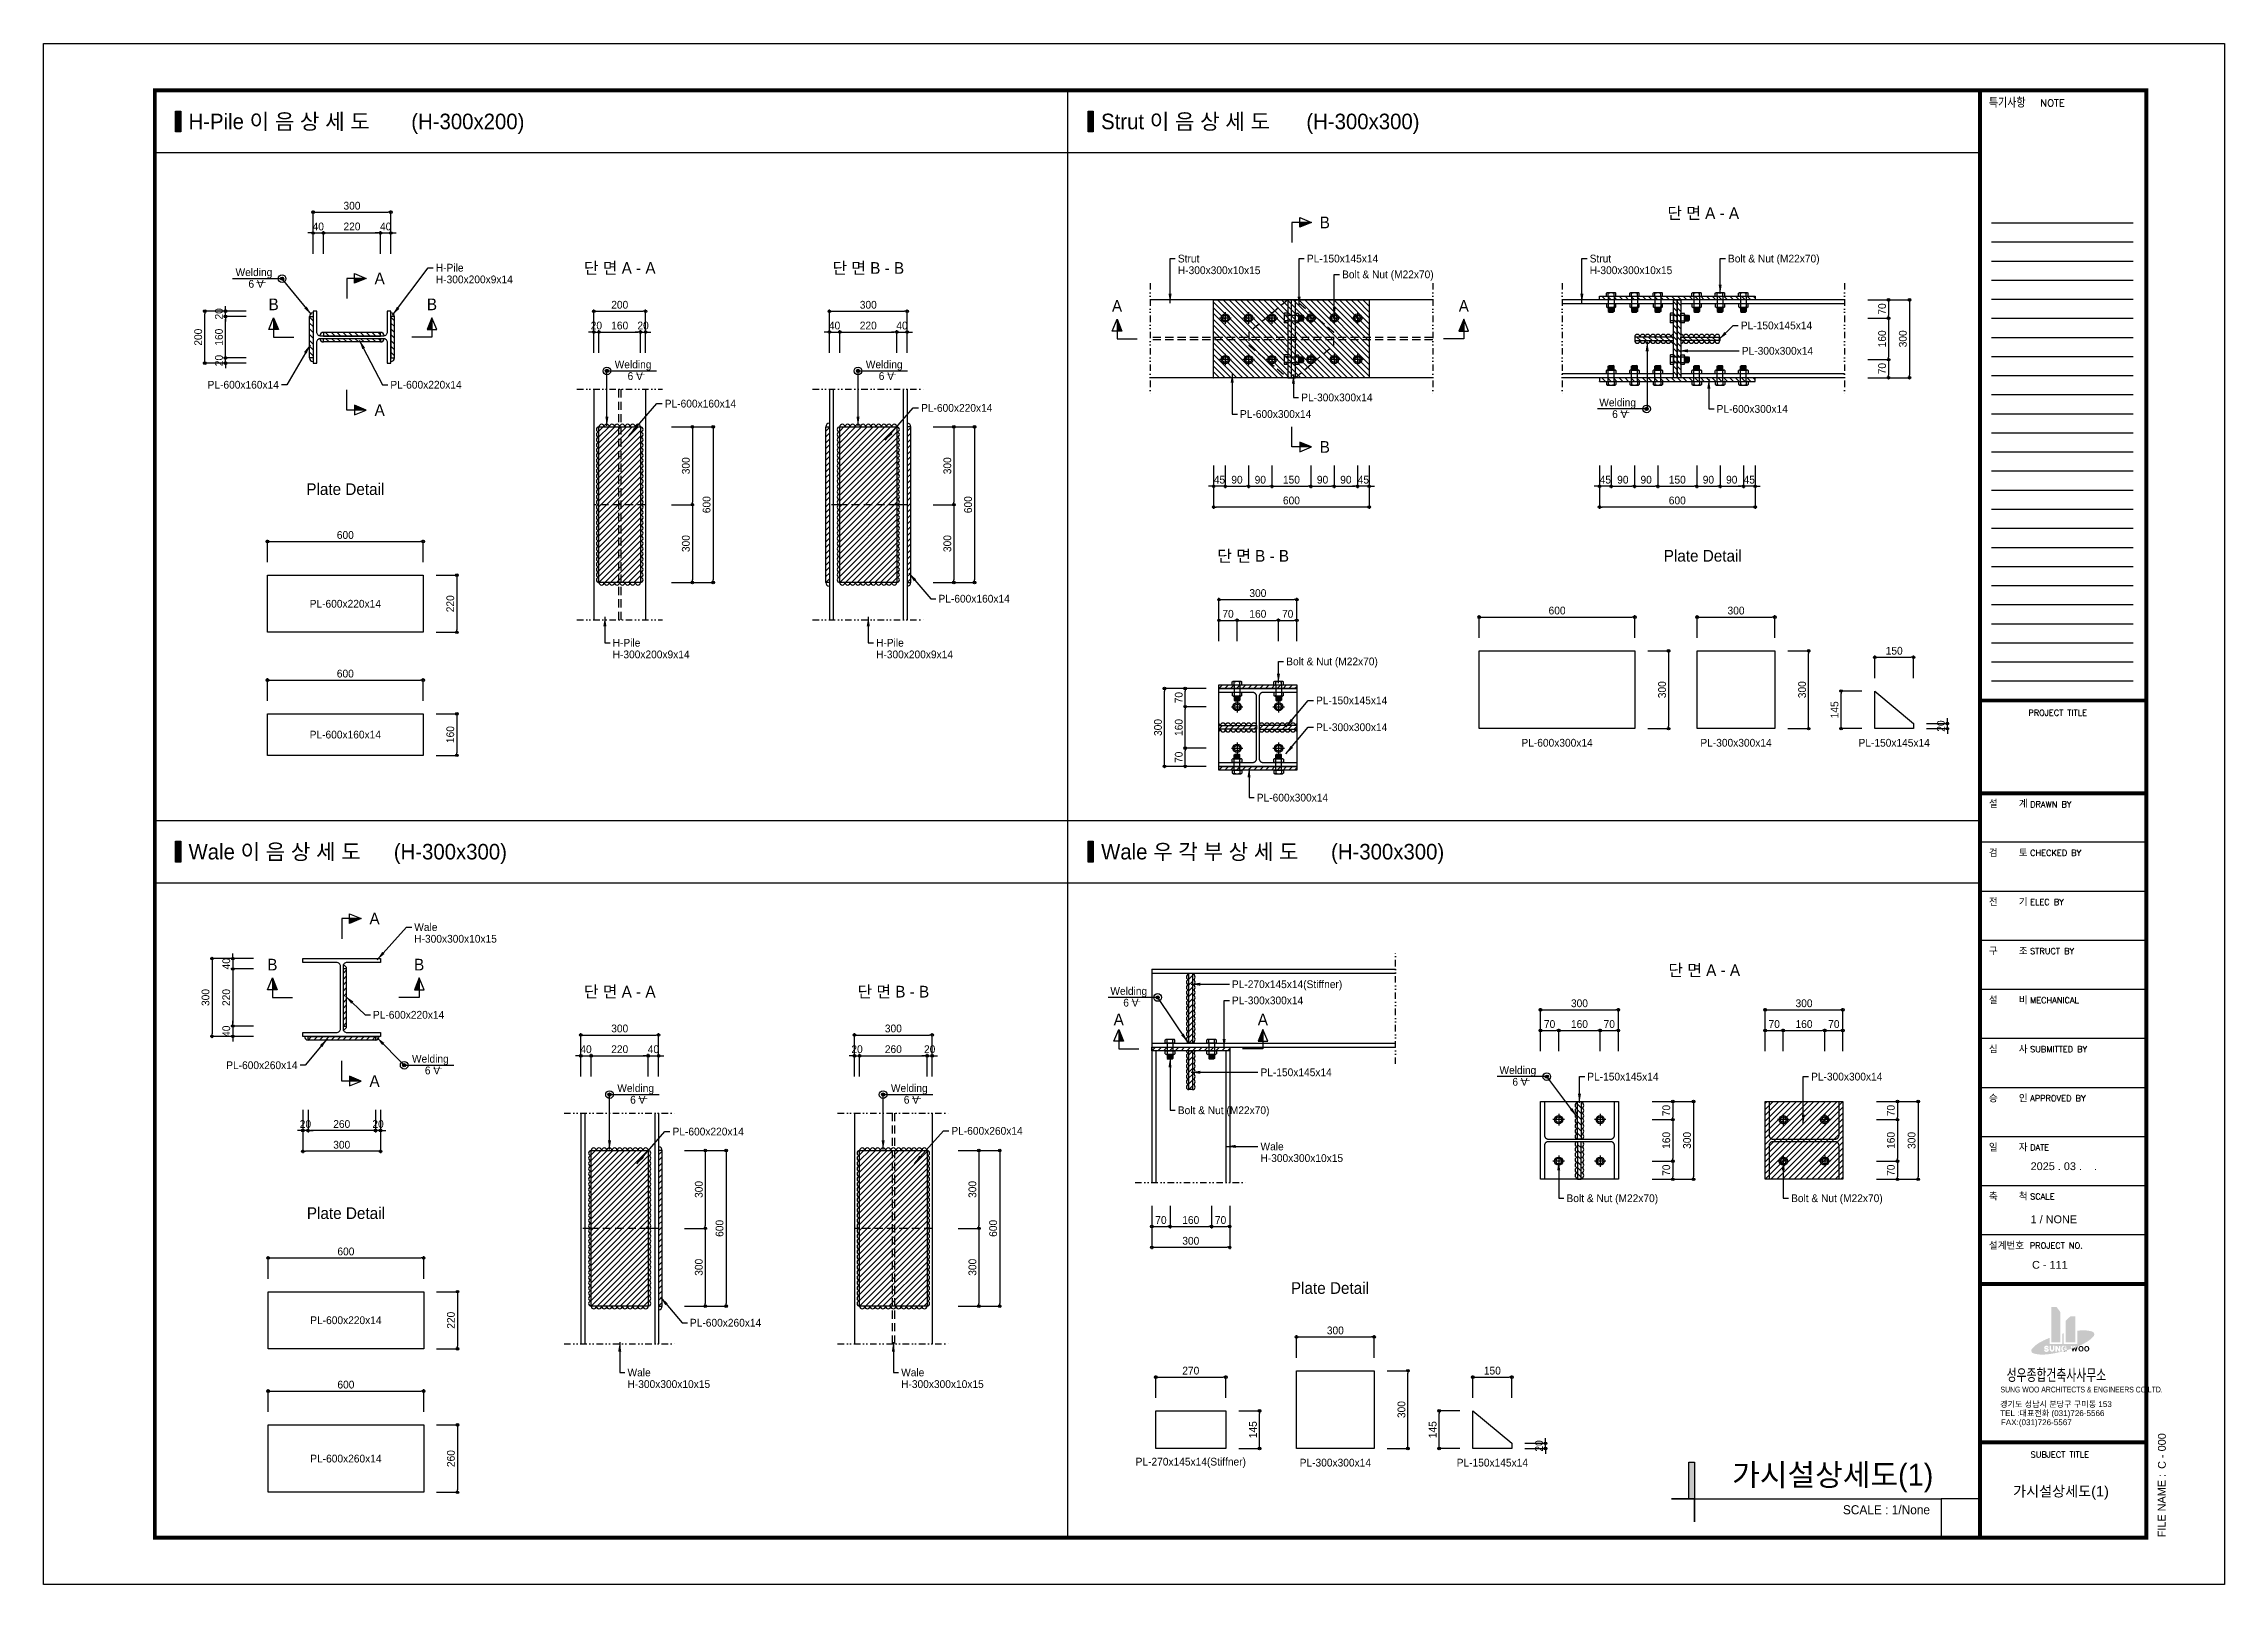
# Model space of a CAD drawing. Header units: millimetres. Extents: x 1073475 to 2890243, y -1340830 to -367733.
# Drawn here: x 2713633 to 2722043, y -373673 to -367733 of the extents above; entities that cross this region are included whole.
import ezdxf
from ezdxf.enums import TextEntityAlignment as Align

# ---------------------------------------------------------------- set-up
doc = ezdxf.new("R2010")
doc.units = ezdxf.units.MM
doc.header["$LTSCALE"] = 50
doc.header["$PDMODE"] = 3
doc.header["$PDSIZE"] = 100
doc.linetypes.add('DIVIDE', pattern=[1.25, 0.5, -0.25, 0, -0.25, 0, -0.25])
doc.linetypes.add('HIDDEN', pattern=[9.525, 6.35, -3.175])
doc.layers.get('Defpoints').update_dxf_attribs({"color": 151})
for name, color, linetype in [('11', 11, 'Continuous'), ('3', 3, 'Continuous'), ('4', 4, 'Continuous'), ('A-SYM', 7, 'Continuous'), ('C-BN', 1, 'Continuous'), ('C-BOLT', 1, 'Continuous'), ('C-CEN-DI', 1, 'DIVIDE'), ('C-CEN-HI', 1, 'HIDDEN'), ('C-DIM', 7, 'Continuous'), ('C-li', 41, 'Continuous'), ('C-PILE', 3, 'Continuous'), ('C-PLATE', 135, 'Continuous'), ('C-PLATE-1', 2, 'Continuous'), ('C-ST-CEN', 1, 'HIDDEN'), ('C-STRUT', 3, 'Continuous'), ('C-TT', 9, 'Continuous'), ('C-WALE-1', 3, 'Continuous'), ('C-WALE-2', 1, 'Continuous'), ('C-WELDING', 41, 'Continuous'), ('C-단면', 7, 'Continuous'), ('HAT', 8, 'Continuous'), ('TEX', 3, 'Continuous'), ('TEXT', 3, 'Continuous'), ('TEXT1', 7, 'Continuous'), ('TITLE-1', 3, 'Continuous'), ('TITLE-2', 3, 'Continuous')]:
    doc.layers.add(name, color=color, linetype=linetype)
doc.layers.add('defpoint', color=193, linetype='Continuous', plot=False)
doc.styles.add('RXHG', font='arial.ttf')
doc.styles.add('RXHS', font='SIMPLEX.SHX', dxfattribs={"bigfont": 'WHGTXT.SHX'})
doc.styles.add('돋움', font='')
doc.styles.get('돋움').set_extended_font_data('Dotum')
doc.dimstyles.new('SAM-LE-LE-상', dxfattribs={"dimscale": 0.1, "dimtxt": 300, "dimasz": 360, "dimexe": 70, "dimexo": 0, "dimgap": 100, "dimtad": 1, "dimdec": 0, "dimzin": 0, "dimdsep": 46, "dimlunit": 6, "dimtxsty": '돋움', "dimblk": 'NONE', "dimcen": 100, "dimclrd": 8, "dimclre": 8, "dimclrt": 256, "dimadec": 0, "dimazin": 0, "dimtfac": 1, "dimtdec": 0, "dimtix": 1, "dimtmove": 2, "dimatfit": 3, "dimfxl": 70, "dimtolj": 1, "dimtzin": 0, "dimlwd": -1, "dimlwe": -1, "dimarcsym": 0})
doc.dimstyles.new('SAM-상', dxfattribs={"dimscale": 0.1, "dimtxt": 300, "dimasz": 100, "dimexe": 70, "dimexo": 0, "dimgap": 100, "dimtad": 1, "dimdec": 0, "dimzin": 0, "dimdsep": 46, "dimlunit": 6, "dimtxsty": '돋움', "dimblk": 'ORIGIN', "dimcen": 100, "dimclrd": 8, "dimclre": 8, "dimclrt": 1, "dimadec": 0, "dimazin": 0, "dimtfac": 1, "dimtdec": 0, "dimtix": 1, "dimtmove": 2, "dimatfit": 3, "dimfxl": 70, "dimtolj": 1, "dimtzin": 0, "dimlwd": -1, "dimlwe": -1, "dimarcsym": 0})

msp = doc.modelspace()

# ---------------------------------------------------------------- texts
at = {"layer": 'C-DIM', "color": 1, "style": '돋움'}
for s, p in [('Welding', (2714372.9, -368614.2)), ('H-Pile', (2715145.4, -368597)), ('Strut', (2718006.9, -368561.7)), ('H-300x300x10x15', (2718006.9, -368606.7)), ('PL-150x145x14', (2718504.6, -368561.7)), ('Bolt & Nut (M22x70)', (2718640.1, -368622.7)), ('Strut', (2719595, -368561.7)), ('H-300x300x10x15', (2719595, -368606.7)), ('Bolt & Nut (M22x70)', (2720128.3, -368561.7)), ('H-300x200x9x14', (2715145.4, -368642)), ('PL-150x145x14', (2720178.1, -368819.5)), ('PL-300x300x14', (2720181.7, -368917.4)), ('Welding', (2715835.1, -368969.7)), ('Welding', (2716803.5, -368969.7)), ('PL-600x220x14', (2714969.9, -369048.1)), ('PL-600x160x14', (2716028.2, -369120.9)), ('PL-300x300x14', (2718482.6, -369097)), ('Welding', (2719632, -369116.4)), ('PL-600x220x14', (2717016.7, -369137.4)), ('PL-600x300x14', (2718246.5, -369161)), ('PL-600x300x14', (2720084.5, -369141.4)), ('PL-600x160x14', (2717083.8, -369873)), ('H-Pile', (2715827.2, -370042.8)), ('H-Pile', (2716843, -370042.8)), ('H-300x200x9x14', (2715827.2, -370087.8)), ('H-300x200x9x14', (2716843, -370087.8)), ('Bolt & Nut (M22x70)', (2718424.8, -370114.9)), ('PL-150x145x14', (2718539.6, -370265.1)), ('PL-300x300x14', (2718539.6, -370368.5)), ('PL-600x300x14', (2718311.3, -370639.9)), ('Wale', (2715062.1, -371139.1)), ('H-300x300x10x15', (2715062.1, -371184.1)), ('Welding', (2717746.6, -371385.4)), ('PL-270x145x14(Stiffner)', (2718215.4, -371359.3)), ('PL-600x220x14', (2714902.8, -371477.2)), ('PL-300x300x14', (2718215.4, -371421.7)), ('Welding', (2715053.3, -371646.6)), ('PL-150x145x14', (2718325.5, -371698.9)), ('Welding', (2719247.1, -371690.5)), ('PL-150x145x14', (2719585.7, -371715.5)), ('PL-300x300x14', (2720448.8, -371715.5)), ('Welding', (2715845.1, -371759.7)), ('Welding', (2716900.3, -371759.7)), ('Bolt & Nut (M22x70)', (2718006.7, -371845.2)), ('PL-600x220x14', (2716058.2, -371927.4)), ('PL-600x260x14', (2717133.5, -371924.6)), ('Wale', (2718325.5, -371984.6)), ('H-300x300x10x15', (2718325.5, -372029.6)), ('Bolt & Nut (M22x70)', (2719505.6, -372184.4)), ('Bolt & Nut (M22x70)', (2720371.7, -372184.4)), ('PL-600x260x14', (2716125.3, -372664.3)), ('Wale', (2715884.5, -372855.9)), ('H-300x300x10x15', (2715884.5, -372900.9)), ('Wale', (2716939.7, -372855.9)), ('H-300x300x10x15', (2716939.7, -372900.9))]:
    msp.add_text(s, height=30, dxfattribs=at).set_placement(p, align=Align.MIDDLE_LEFT)
for p in [(2714452.1, -368659.2), (2715914.3, -369014.7), (2716882.8, -369014.7), (2719711.3, -369161.4), (2717825.8, -371430.4), (2715132.5, -371691.6), (2719326.3, -371735.5), (2715924.3, -371804.7), (2716979.5, -371804.7)]:
    msp.add_text('6 V', height=30, dxfattribs=at).set_placement(p, align=Align.MIDDLE_CENTER)
for s, p in [('PL-600x160x14', (2714540.1, -369048.1)), ('PL-600x260x14', (2714611.9, -371671.6))]:
    msp.add_text(s, height=30, dxfattribs=at).set_placement(p, align=Align.MIDDLE_RIGHT)
at = {"layer": 'C-DIM', "style": '돋움'}
for s, p in [('PL-600x220x14', (2714796.3, -369892.5)), ('PL-600x160x14', (2714796.3, -370396.9)), ('PL-600x300x14', (2719469.3, -370428.4)), ('PL-300x300x14', (2720159.4, -370428.4)), ('PL-150x145x14', (2720769.4, -370428.4)), ('PL-600x220x14', (2714798.5, -372654.7)), ('PL-600x260x14', (2714798.5, -373188.1)), ('PL-270x145x14(Stiffner)', (2718056.8, -373203.7)), ('PL-300x300x14', (2718614.2, -373203.7)), ('PL-150x145x14', (2719219.7, -373203.7))]:
    msp.add_text(s, height=30, dxfattribs=at).set_placement(p, align=Align.MIDDLE)
at = {"layer": 'C-TT', "style": '돋움'}
for s, p in [('단 면 A - A', (2720032.9, -368385.3)), ('단 면 A - A', (2715854.5, -368596.9)), ('단 면 B - B', (2716813, -368596.9)), ('Plate Detail', (2714796.3, -369449.7)), ('단 면 B - B', (2718297.3, -369706.7)), ('Plate Detail', (2720031.2, -369706.7)), ('단 면 A - A', (2720036.8, -371304)), ('단 면 A - A', (2715854.5, -371386.9)), ('단 면 B - B', (2716909.7, -371386.9)), ('Plate Detail', (2714798.5, -372241)), ('Plate Detail', (2718593.4, -372529.6))]:
    msp.add_text(s, height=45, dxfattribs=at).set_placement(p, align=Align.MIDDLE)
at = {"layer": 'C-단면', "style": '돋움'}
for s, p in [('B', (2718573.6, -368422.3)), ('A', (2714928.6, -368638.2)), ('B', (2714519.8, -368738.2)), ('B', (2715130.4, -368738.2)), ('A', (2717772.3, -368744.4)), ('A', (2719109.6, -368744.4)), ('A', (2714928.6, -369145.8)), ('B', (2718573.6, -369287.9)), ('A', (2714909, -371106.2)), ('B', (2714514.9, -371283.8)), ('B', (2715081, -371283.8)), ('A', (2717778.8, -371495.1)), ('A', (2718334.7, -371495.1)), ('A', (2714909, -371732.5))]:
    msp.add_text(s, height=45, dxfattribs=at).set_placement(p, align=Align.MIDDLE)
at = {"layer": 'TITLE-1', "style": '돋움'}
for s, height, p in [('가시설상세도(1)', 85, (2720920.3, -373250.6)), ('SCALE : 1/None ', 35, (2720920.3, -373385.4))]:
    msp.add_text(s, height=height, dxfattribs=at).set_placement(p, align=Align.MIDDLE_RIGHT)
at = {"layer": 'TITLE-2', "style": '돋움'}
for s, p in [('H-Pile 이 음 상 세 도', (2714191.6, -368033.1)), ('(H-300x200)', (2715050.6, -368033.1)), ('Strut 이 음 상 세 도', (2717710.9, -368033.1)), ('(H-300x300)', (2718502.5, -368033.1)), ('Wale 이 음 상 세 도', (2714191.6, -370848.3)), ('(H-300x300)', (2714983.2, -370848.3)), ('Wale 우 각 부 상 세 도', (2717710.9, -370848.3)), ('(H-300x300)', (2718597.7, -370848.3))]:
    msp.add_text(s, height=60, dxfattribs=at).set_placement(p, align=Align.MIDDLE_LEFT)

# ---------------------------------------------------------------- blocks, each defined once
blk = doc.blocks.new('dbox')
at = {"layer": 'HAT'}
h = blk.add_hatch(color=11, dxfattribs=at)
h.paths.add_polyline_path([(77433, 9338), (77433, 10691), (77634, 10691), (77772, 10499), (77772, 9338)])
h.paths.add_polyline_path([(78357, 10329), (78357, 9338), (77980, 9338), (77980, 10162), (78156, 10329)])
h = blk.add_hatch(color=11, dxfattribs=at)
edge = h.paths.add_edge_path()
edge.add_line((78389, 9153), (78400, 9195))
edge.add_line((78400, 9195), (78457, 9195))
edge.add_line((78457, 9195), (78452, 9178))
edge.add_ellipse((77492, 11535), major_axis=(0, 2545), ratio=1, start_angle=202.14575, end_angle=210.59706)
edge.add_ellipse((78218, 10308), major_axis=(0, 1119), ratio=1, start_angle=210.59601, end_angle=228.2714)
edge.add_ellipse((78968, 9639), major_axis=(0, 114), ratio=1, start_angle=228.27786, end_angle=285.87038)
edge.add_ellipse((78968, 9639), major_axis=(0, 114), ratio=1, start_angle=-74.13617, end_angle=-16.54365)
edge.add_ellipse((78682, 8675), major_axis=(0, 1119), ratio=1, start_angle=-16.53888, end_angle=1.1365)
edge.add_ellipse((78710, 7250), major_axis=(0, 2545), ratio=1, start_angle=1.13205, end_angle=6.30579)
edge.add_line((78431, 9779), (78431, 9265))
edge.add_line((78431, 9265), (77906, 9265))
edge.add_line((77906, 9265), (77906, 9679))
edge.add_ellipse((79084, 5053), major_axis=(-53, 4773), ratio=1, start_angle=13.63978, end_angle=14.40005)
edge.add_line((77845, 9663), (77845, 9265))
edge.add_line((77845, 9265), (77360, 9265))
edge.add_line((77360, 9265), (77360, 9504))
edge.add_ellipse((79084, 5053), major_axis=(-54, 4773), ratio=1, start_angle=20.5246, end_angle=21.42921)
edge.add_ellipse((78246, 7118), major_axis=(1, 2545), ratio=1, start_angle=22.09966, end_angle=30.61589)
edge.add_ellipse((77521, 8345), major_axis=(0, 1119), ratio=1, start_angle=30.59612, end_angle=48.27151)
edge.add_ellipse((76770, 9014), major_axis=(0, 114), ratio=1, start_angle=48.27498, end_angle=105.86751)
edge.add_ellipse((76770, 9014), major_axis=(0, 114), ratio=1, start_angle=105.85778, end_angle=163.4503)
edge.add_ellipse((77057, 9978), major_axis=(0, 1119), ratio=1, start_angle=163.45499, end_angle=181.13038)
edge.add_ellipse((77028, 11403), major_axis=(0, 2545), ratio=1, start_angle=181.13636, end_angle=189.65259)
edge.add_ellipse((76655, 13600), major_axis=(1, 4773), ratio=1, start_angle=189.65565, end_angle=194.72387)
edge.add_ellipse((77757, 8815), major_axis=(0, 201), ratio=1, start_angle=-33.1522, end_angle=-28.66311)
edge.add_ellipse((77876, 9033), major_axis=(0, 46.8), ratio=1, start_angle=127.97322, end_angle=151.12117, ccw=False)
edge.add_ellipse((-198308, -206946), major_axis=(272663, 220334), ratio=0.9999999, start_angle=-0.91538, end_angle=-0.91145)
edge.add_ellipse((77863, 9053), major_axis=(0, 49), ratio=1, start_angle=104.03629, end_angle=128.0489, ccw=False)
edge.add_ellipse((77668, 9004), major_axis=(0, 153), ratio=1, start_angle=-76.08998, end_angle=-70.28749)
edge.add_ellipse((77873, 9078), major_axis=(0, 65.1), ratio=1, start_angle=89.33612, end_angle=109.77975, ccw=False)
edge.add_ellipse((77638, 9080), major_axis=(0, 170), ratio=1, start_angle=269.39254, end_angle=274.55697)
edge.add_ellipse((77867, 9099), major_axis=(0, 60.4), ratio=1, start_angle=75.19941, end_angle=94.52888, ccw=False)
edge.add_ellipse((77687, 9146), major_axis=(0, 126), ratio=1, start_angle=255.38151, end_angle=261.38389)
edge.add_ellipse((77871, 9118), major_axis=(0, 59.9), ratio=1, start_angle=424.09302, end_angle=441.18441, ccw=False)
edge.add_ellipse((78586, 8771), major_axis=(12, 855), ratio=1, start_angle=423.73232, end_angle=424.89882, ccw=False)
edge.add_ellipse((77873, 9135), major_axis=(-0.1, 54.6), ratio=1, start_angle=405.77633, end_angle=422.85172, ccw=False)
edge.add_ellipse((77243, 9746), major_axis=(21, 823), ratio=1, start_angle=227.3729, end_angle=228.31467)
edge.add_ellipse((77879, 9149), major_axis=(-0.1, 48.7), ratio=1, start_angle=391.37895, end_angle=406.71584, ccw=False)
edge.add_ellipse((80059, 5590), major_axis=(871, 4132), ratio=1, start_angle=403.17743, end_angle=403.38991, ccw=False)
edge.add_ellipse((77890, 9161), major_axis=(0.2, 45), ratio=1, start_angle=377.16985, end_angle=391.5723, ccw=False)
edge.add_ellipse((77923, 9052), major_axis=(0, 159), ratio=1, start_angle=360.49314, end_angle=376.84703, ccw=False)
edge.add_ellipse((77922, 9120), major_axis=(0, 90.2), ratio=1, start_angle=273.76468, end_angle=360.51507, ccw=False)
edge.add_line((78012, 9126), (77963, 9126))
edge.add_ellipse((78018, 9158), major_axis=(0, 63.9), ratio=1, start_angle=102.41382, end_angle=119.80768, ccw=False)
edge.add_ellipse((77951, 9143), major_axis=(-3.78, 3.78), ratio=1, start_angle=237.40671, end_angle=277.46827)
edge.add_ellipse((78051, 9274), major_axis=(-1, 160), ratio=1, start_angle=135.44574, end_angle=142.1938, ccw=False)
edge.add_ellipse((77937, 9157), major_axis=(-2.8, 2.8), ratio=1, start_angle=-89.27979, end_angle=-50.76183)
edge.add_ellipse((77917, 8964), major_axis=(0, 198), ratio=1, start_angle=-5.75604, end_angle=4.1965)
edge.add_ellipse((77905, 9138), major_axis=(0, 23.5), ratio=1, start_angle=4.16397, end_angle=54.24834)
edge.add_ellipse((78033, 9045), major_axis=(0, 182), ratio=1, start_angle=54.34106, end_angle=64.37171)
edge.add_ellipse((77916, 9102), major_axis=(0.1, 51.8), ratio=1, start_angle=64.36733, end_angle=86.88615)
edge.add_ellipse((77997, 9097), major_axis=(0, 133), ratio=1, start_angle=86.82838, end_angle=111.31775)
edge.add_ellipse((77916, 9065), major_axis=(0, 46), ratio=1, start_angle=111.28668, end_angle=179.01186)
edge.add_ellipse((77916, 9070), major_axis=(0, 50.3), ratio=1, start_angle=179.04766, end_angle=257.49529)
edge.add_line((77965, 9059), (77912, 9059))
edge.add_line((77912, 9059), (77912, 9106))
edge.add_line((77912, 9106), (78016, 9106))
edge.add_line((78016, 9106), (78016, 9025))
edge.add_ellipse((76569, 13866), major_axis=(-11, 5052), ratio=1, start_angle=196.51434, end_angle=198.75655)
edge.add_line((78204, 9085), (78172, 9195))
edge.add_line((78172, 9195), (78229, 9195))
edge.add_line((78229, 9195), (78254, 9103))
edge.add_ellipse((76655, 13600), major_axis=(-56, 4773), ratio=1, start_angle=198.905, end_angle=199.07854)
edge.add_line((78267, 9108), (78284, 9195))
edge.add_line((78284, 9195), (78342, 9195))
edge.add_line((78342, 9195), (78354, 9140))
edge.add_ellipse((76655, 13600), major_axis=(-90, 4772), ratio=1, start_angle=199.77228, end_angle=200.219)
h.paths.add_polyline_path([(77775, 9195), (77717, 9195), (77717, 9075), (77642, 9195), (77587, 9195), (77587, 8972), (77643, 8972), (77643, 9098), (77720, 8972), (77775, 8972)], flags=16)
edge = h.paths.add_edge_path(flags=16)
edge.add_line((77487, 9202), (77487, 9053))
edge.add_ellipse((77453, 9053), major_axis=(0, 33.6), ratio=1, start_angle=179.63205, end_angle=270.23961, ccw=False)
edge.add_ellipse((77453, 9053), major_axis=(0, 33.6), ratio=1, start_angle=89.65399, end_angle=180.26156, ccw=False)
edge.add_line((77419, 9053), (77419, 9202))
edge.add_line((77419, 9202), (77365, 9202))
edge.add_line((77365, 9202), (77365, 9047))
edge.add_ellipse((77439, 9049), major_axis=(0, 73.9), ratio=1, start_angle=91.62143, end_angle=151.65612)
edge.add_ellipse((77453, 9080), major_axis=(0, 108), ratio=1, start_angle=153.13176, end_angle=180.07033)
edge.add_ellipse((77453, 9080), major_axis=(0, 108), ratio=1, start_angle=179.97343, end_angle=206.91201)
edge.add_ellipse((77467, 9049), major_axis=(0, 73.7), ratio=1, start_angle=208.41656, end_angle=268.45125)
edge.add_line((77541, 9047), (77541, 9202))
edge.add_line((77541, 9202), (77487, 9202))
edge = h.paths.add_edge_path(flags=16)
edge.add_line((77279, 9104), (77218, 9119))
edge.add_ellipse((77223, 9134), major_axis=(0, 15.5), ratio=1, start_angle=20.86241, end_angle=163.74287, ccw=False)
edge.add_ellipse((77239, 9103), major_axis=(0, 49.9), ratio=1, start_angle=340.66039, end_angle=385.41453, ccw=False)
edge.add_ellipse((77246, 9126), major_axis=(0, 25.8), ratio=1, start_angle=255.14866, end_angle=339.5497, ccw=False)
edge.add_line((77271, 9120), (77326, 9120))
edge.add_ellipse((77250, 9124), major_axis=(0, 75.8), ratio=1, start_angle=266.55555, end_angle=353.45548)
edge.add_ellipse((77237, 9076), major_axis=(0, 126), ratio=1, start_angle=-10.00388, end_angle=18.56131)
edge.add_ellipse((77217, 9130), major_axis=(0, 67.6), ratio=1, start_angle=17.08716, end_angle=163.24438)
edge.add_line((77197, 9066), (77262, 9050))
edge.add_ellipse((77259, 9035), major_axis=(0, 15.9), ratio=1, start_angle=218.24348, end_angle=346.16871, ccw=False)
edge.add_ellipse((77238, 9068), major_axis=(0, 54.8), ratio=1, start_angle=165.503, end_angle=213.59299, ccw=False)
edge.add_ellipse((77228, 9041), major_axis=(0, 26.2), ratio=1, start_angle=74.99155, end_angle=171.41272, ccw=False)
edge.add_line((77203, 9048), (77146, 9048))
edge.add_ellipse((77226, 9045), major_axis=(0, 80.6), ratio=1, start_angle=88.40662, end_angle=171.85525)
edge.add_ellipse((77237, 9061), major_axis=(0, 97.8), ratio=1, start_angle=166.80632, end_angle=184.41011)
edge.add_ellipse((77246, 9060), major_axis=(0, 96.2), ratio=1, start_angle=179.64839, end_angle=218.73001)
edge.add_ellipse((77262, 9040), major_axis=(0, 70.5), ratio=1, start_angle=218.10449, end_angle=286.34765)
edge.add_ellipse((77268, 9040), major_axis=(0, 64.6), ratio=1, start_angle=-72.251, end_angle=-9.24795)
h = blk.add_hatch(color=11, dxfattribs=at)
edge = h.paths.add_edge_path()
edge.add_line((78008, 9023), (77879, 8986))
edge.add_ellipse((77911, 9057), major_axis=(0, 77.8), ratio=1, start_angle=155.03594, end_angle=230.62664)
edge.add_line((77972, 9008), (77982, 8984))
edge.add_line((77982, 8984), (78008, 8984))
edge.add_line((78008, 8984), (78008, 9023))
h = blk.add_hatch(color=11, dxfattribs=at)
h.paths.add_polyline_path([(78443, 9175), (78397, 9156), (78367, 9042), (78347, 9137), (78276, 9111), (78262, 9042), (78247, 9100), (78211, 9088), (78243, 8979), (78282, 8979), (78314, 9120), (78347, 8979), (78386, 8979)])
edge = h.paths.add_edge_path()
edge.add_ellipse((78571, 9096), major_axis=(0, 95.8), ratio=1, start_angle=-76.32675, end_angle=77.65075)
edge.add_ellipse((78604, 9083), major_axis=(0, 131), ratio=1, start_angle=75.19386, end_angle=89.61155)
edge.add_ellipse((78604, 9084), major_axis=(0, 131), ratio=1, start_angle=90.39035, end_angle=104.80803)
edge.add_ellipse((78571, 9072), major_axis=(0, 95.8), ratio=1, start_angle=102.35608, end_angle=256.33358)
edge.add_ellipse((78529, 9083), major_axis=(0, 139), ratio=1, start_angle=255.68401, end_angle=270.10169)
edge.add_ellipse((78529, 9084), major_axis=(0, 139), ratio=1, start_angle=269.89823, end_angle=284.31591)
edge = h.paths.add_edge_path(flags=16)
edge.add_ellipse((78524, 9084), major_axis=(0, 101), ratio=1, start_angle=269.91321, end_angle=296.85725)
edge.add_ellipse((78571, 9108), major_axis=(0, 47.9), ratio=1, start_angle=-63.63485, end_angle=66.48331)
edge.add_ellipse((78612, 9083), major_axis=(0, 96), ratio=1, start_angle=62.50271, end_angle=89.44675)
edge.add_ellipse((78612, 9085), major_axis=(0, 96), ratio=1, start_angle=90.55324, end_angle=117.49729)
edge.add_ellipse((78571, 9059), major_axis=(0, 47.9), ratio=1, start_angle=113.5185, end_angle=243.63665)
edge.add_ellipse((78524, 9083), major_axis=(0, 101), ratio=1, start_angle=243.13124, end_angle=270.07528)
edge = h.paths.add_edge_path()
edge.add_ellipse((78792, 9096), major_axis=(0, 95.8), ratio=1, start_angle=-76.32673, end_angle=77.65076)
edge.add_ellipse((78825, 9083), major_axis=(0, 131), ratio=1, start_angle=75.18482, end_angle=89.6025)
edge.add_ellipse((78825, 9084), major_axis=(0, 131), ratio=1, start_angle=90.372, end_angle=104.78969)
edge.add_ellipse((78792, 9072), major_axis=(0, 95.8), ratio=1, start_angle=102.35607, end_angle=256.33357)
edge.add_ellipse((78750, 9083), major_axis=(0, 139), ratio=1, start_angle=255.65083, end_angle=270.06851)
edge.add_ellipse((78750, 9084), major_axis=(0, 139), ratio=1, start_angle=269.93139, end_angle=284.34907)
edge = h.paths.add_edge_path(flags=16)
edge.add_ellipse((78746, 9084), major_axis=(0, 101), ratio=1, start_angle=269.93501, end_angle=296.87905)
edge.add_ellipse((78792, 9108), major_axis=(0, 47.9), ratio=1, start_angle=-63.6271, end_angle=66.49105)
edge.add_ellipse((78834, 9083), major_axis=(0, 96), ratio=1, start_angle=62.50369, end_angle=89.44773)
edge.add_ellipse((78834, 9085), major_axis=(0, 96), ratio=1, start_angle=90.55228, end_angle=117.49632)
edge.add_ellipse((78792, 9059), major_axis=(0, 47.9), ratio=1, start_angle=113.51075, end_angle=243.62891)
edge.add_ellipse((78746, 9083), major_axis=(0, 101), ratio=1, start_angle=243.13351, end_angle=270.07756)
at = {"layer": '11'}
for p, q in [((4288, 57600), (81088, 57600)), ((4288, 1800), (4288, 57600)), ((81088, 57600), (81088, 1800)), ((81088, 1800), (4288, 1800))]:
    blk.add_line(p, q, dxfattribs=at)
at = {"layer": '11', "const_width": 150}
blk.add_lwpolyline([(81088, 1800), (4288, 1800), (4288, 57600), (81088, 57600)], close=True, dxfattribs=at)
for points in [[(74675, 57600), (74675, 1800)], [(81088, 34076), (74675, 34076)], [(81088, 30501), (74675, 30501)], [(81088, 11577), (74675, 11577)], [(81088, 5480), (74675, 5480)]]:
    blk.add_lwpolyline(points, dxfattribs=at)
at = {"layer": '3'}
for p, q in [((81088, 28609), (74675, 28609)), ((81088, 26717), (74675, 26717)), ((81088, 24824), (74675, 24824)), ((81088, 22932), (74675, 22932)), ((81088, 21039), (74675, 21039)), ((81088, 19147), (74675, 19147)), ((81088, 17255), (74675, 17255)), ((81088, 15362), (74675, 15362)), ((81088, 13470), (74675, 13470))]:
    blk.add_line(p, q, dxfattribs=at)
at = {"layer": '4'}
for p, q in [((80586, 52479), (75119, 52479)), ((80586, 51743), (75119, 51743)), ((80586, 51007), (75119, 51007)), ((80586, 50271), (75119, 50271)), ((80586, 49536), (75119, 49536)), ((80586, 48800), (75119, 48800)), ((80586, 48064), (75119, 48064)), ((80586, 47328), (75119, 47328)), ((80586, 46592), (75119, 46592)), ((80586, 45856), (75119, 45856)), ((80586, 45120), (75119, 45120)), ((80586, 44384), (75119, 44384)), ((80586, 43648), (75119, 43648)), ((80586, 42912), (75119, 42912)), ((80586, 42176), (75119, 42176)), ((80586, 41440), (75119, 41440)), ((80586, 40704), (75119, 40704)), ((80586, 39968), (75119, 39968)), ((80586, 39232), (75119, 39232)), ((80586, 38497), (75119, 38497)), ((80586, 37761), (75119, 37761)), ((80586, 37025), (75119, 37025)), ((80586, 36289), (75119, 36289)), ((80586, 35553), (75119, 35553)), ((80586, 34817), (75119, 34817))]:
    blk.add_line(p, q, dxfattribs=at)
at = {"layer": 'TEXT', "color": 7}
for p, q in [((0, 59400), (84100, 59400)), ((0, 0), (0, 59400)), ((84100, 59400), (84100, 0)), ((84100, 0), (0, 0))]:
    blk.add_line(p, q, dxfattribs=at)
at = {"layer": 'TEX', "color": 7, "linetype": 'Continuous', "style": 'RXHG', "width": 1}
blk.add_text('FILE NAME : ', height=300, rotation=90, dxfattribs=at).set_placement((81831, 1813))
at = {"layer": 'TEX', "color": 6, "linetype": 'Continuous', "style": 'RXHG', "width": 1}
for tag, p in [('일자', (76628, 15972)), ('축척', (76628, 13925)), ('설계번호', (76684, 12170))]:
    blk.add_attdef(tag, p, '', height=300, dxfattribs=at)
at = {"layer": 'TEX', "color": 7, "linetype": 'Continuous', "style": 'RXHG', "width": 1}
blk.add_attdef('파일명', (81840, 4453), '', height=300, rotation=90, dxfattribs=at)
at = {"layer": 'TEX', "linetype": 'Continuous', "style": 'RXHG', "width": 1}
for tag, p in [('도면명-1', (77799, 3389)), ('도면명-2', (77799, 2662))]:
    blk.add_attdef(tag, text='', height=400, dxfattribs=at).set_placement(p, align=Align.CENTER)
at = {"layer": 'TEXT1'}
for s, height, style, width, p in [('특기사항', 334.3, 'RXHS', 1, (75018, 56940)), ('NOTE', 278.6, 'RXHS', 1, (77005, 56974)), ('PROJECT TITLE', 231.29, 'RXHS', 1, (76539, 33488)), ('설    계', 273.3, 'RXHS', 1, (75018, 29943)), ('DRAWN BY', 231.3, 'RXHS', 1, (76609, 29956)), ('검    토', 273.3, 'RXHS', 1, (75018, 28050)), ('CHECKED BY', 231.3, 'RXHS', 1, (76609, 28085)), ('전    기', 273.3, 'RXHS', 1, (75018, 26158)), ('ELEC BY', 231.3, 'RXHS', 1, (76609, 26192)), ('구    조', 273.3, 'RXHS', 1, (75018, 24266)), ('STRUCT BY', 231.3, 'RXHS', 1, (76609, 24300)), ('설    비', 273.3, 'RXHS', 1, (75018, 22373)), ('MECHANICAL', 231.3, 'RXHS', 1, (76609, 22407)), ('심    사', 273.3, 'RXHS', 1, (75018, 20481)), ('SUBMITTED BY', 231.29, 'RXHS', 1, (76609, 20515)), ('승    인', 273.3, 'RXHS', 1, (75018, 18588)), ('APPROVED BY', 231.29, 'RXHS', 1, (76609, 18623)), ('일    자', 273.3, 'RXHS', 1, (75018, 16696)), ('DATE', 231.3, 'RXHS', 1, (76609, 16730)), ('축    척', 273.3, 'RXHS', 1, (75018, 14804)), ('SCALE', 231.3, 'RXHS', 1, (76609, 14838)), ('설계번호', 273.3, 'RXHS', 1, (75018, 12911)), ('PROJECT NO.', 231.29, 'RXHS', 1, (76598, 12945)), ('성우종합건축사사무소', 450, 'RXHG', 0.68, (75702, 7851)), ('SUBJECT TITLE', 231.29, 'RXHS', 1, (76628, 4888))]:
    blk.add_text(s, height=height, dxfattribs=dict(at, style=style, width=width)).set_placement(p)
at = {"layer": 'TEXT1', "color": 4, "style": 'RXHG'}
for s, width, p in [('SUNG WOO ARCHITECTS & ENGINEERS CO.LTD.', 0.68, (75467, 7400)), ('TEL :대표전화 (031)726-5566', 1, (75454, 6489)), ('경기도 성남시 분당구 구미동 153', 1, (75450, 6838)), ('FAX:(031)726-5567', 1, (75481, 6139))]:
    blk.add_text(s, height=222.88, dxfattribs=dict(at, width=width)).set_placement(p)
blk = doc.blocks.new('_Origin')
at = {"color": 0, "linetype": 'ByBlock', "lineweight": -2}
blk.add_line((0, 0), (-1, 0), dxfattribs=at)
blk.add_circle((0, 0), 0.5, dxfattribs=at)
blk = doc.blocks.new('*D320')
at = {"layer": 'C-DIM', "color": 8, "transparency": 16777216}
for p, q in [((2716653, -368845.1), (2716643, -368845.1)), ((2716663, -368925.1), (2716663, -368838.1)), ((2716663, -368845.1), (2716703, -368845.1)), ((2716703, -368925.1), (2716703, -368838.1)), ((2716713, -368845.1), (2716723, -368845.1))]:
    blk.add_line(p, q, dxfattribs=at)
at = {"layer": 'Defpoints', "color": 0, "transparency": 16777216}
for p in [(2716703, -368845.1), (2716663, -368925.1), (2716703, -368925.1)]:
    blk.add_point(p, dxfattribs=at)
at = {"layer": 'C-DIM', "color": 8, "transparency": 16777216, "xscale": 10, "yscale": 10, "zscale": 10}
blk.add_blockref('_Origin', (2716663, -368845.1), dxfattribs=at)
at = {"layer": 'C-DIM', "color": 8, "transparency": 16777216, "xscale": 10, "yscale": 10, "zscale": 10, "rotation": 180}
blk.add_blockref('_Origin', (2716703, -368845.1), dxfattribs=at)
at = {"layer": 'C-DIM', "color": 1, "transparency": 16777216, "insert": (2716683, -368820), "char_height": 30, "attachment_point": 5, "style": '돋움'}
blk.add_mtext('\\A1;40', dxfattribs=at)
blk = doc.blocks.new('*D321')
at = {"layer": 'C-DIM', "color": 8, "transparency": 16777216}
for p, q in [((2716703, -368925.1), (2716703, -368838.1)), ((2716713, -368845.1), (2716913, -368845.1)), ((2716923, -368925.1), (2716923, -368838.1))]:
    blk.add_line(p, q, dxfattribs=at)
at = {"layer": 'Defpoints', "color": 0, "transparency": 16777216}
for p in [(2716923, -368845.1), (2716703, -368925.1), (2716923, -368925.1)]:
    blk.add_point(p, dxfattribs=at)
at = {"layer": 'C-DIM', "color": 8, "transparency": 16777216, "xscale": 10, "yscale": 10, "zscale": 10, "rotation": 180}
blk.add_blockref('_Origin', (2716703, -368845.1), dxfattribs=at)
at = {"layer": 'C-DIM', "color": 8, "transparency": 16777216, "xscale": 10, "yscale": 10, "zscale": 10}
blk.add_blockref('_Origin', (2716923, -368845.1), dxfattribs=at)
at = {"layer": 'C-DIM', "color": 1, "transparency": 16777216, "insert": (2716813, -368820), "char_height": 30, "attachment_point": 5, "style": '돋움'}
blk.add_mtext('\\A1;220', dxfattribs=at)
blk = doc.blocks.new('*D322')
at = {"layer": 'C-DIM', "color": 8, "transparency": 16777216}
for p, q in [((2716913, -368845.1), (2716903, -368845.1)), ((2716923, -368925.1), (2716923, -368838.1)), ((2716923, -368845.1), (2716963, -368845.1)), ((2716963, -368925.1), (2716963, -368838.1)), ((2716973, -368845.1), (2716983, -368845.1))]:
    blk.add_line(p, q, dxfattribs=at)
at = {"layer": 'Defpoints', "color": 0, "transparency": 16777216}
for p in [(2716963, -368845.1), (2716923, -368925.1), (2716963, -368925.1)]:
    blk.add_point(p, dxfattribs=at)
at = {"layer": 'C-DIM', "color": 8, "transparency": 16777216, "xscale": 10, "yscale": 10, "zscale": 10}
blk.add_blockref('_Origin', (2716923, -368845.1), dxfattribs=at)
at = {"layer": 'C-DIM', "color": 8, "transparency": 16777216, "xscale": 10, "yscale": 10, "zscale": 10, "rotation": 180}
blk.add_blockref('_Origin', (2716963, -368845.1), dxfattribs=at)
at = {"layer": 'C-DIM', "color": 1, "transparency": 16777216, "insert": (2716943, -368820), "char_height": 30, "attachment_point": 5, "style": '돋움'}
blk.add_mtext('\\A1;40', dxfattribs=at)
blk = doc.blocks.new('*D323')
at = {"layer": 'C-DIM', "color": 8, "transparency": 16777216}
for p, q in [((2716663, -368845.1), (2716663, -368758.1)), ((2716673, -368765.1), (2716953, -368765.1)), ((2716963, -368845.1), (2716963, -368758.1))]:
    blk.add_line(p, q, dxfattribs=at)
at = {"layer": 'Defpoints', "color": 0, "transparency": 16777216}
for p in [(2716963, -368765.1), (2716663, -368845.1), (2716963, -368845.1)]:
    blk.add_point(p, dxfattribs=at)
at = {"layer": 'C-DIM', "color": 8, "transparency": 16777216, "xscale": 10, "yscale": 10, "zscale": 10, "rotation": 180}
blk.add_blockref('_Origin', (2716663, -368765.1), dxfattribs=at)
at = {"layer": 'C-DIM', "color": 8, "transparency": 16777216, "xscale": 10, "yscale": 10, "zscale": 10}
blk.add_blockref('_Origin', (2716963, -368765.1), dxfattribs=at)
at = {"layer": 'C-DIM', "color": 1, "transparency": 16777216, "insert": (2716813, -368740), "char_height": 30, "attachment_point": 5, "style": '돋움'}
blk.add_mtext('\\A1;300', dxfattribs=at)
blk = doc.blocks.new('*D324')
at = {"layer": 'C-DIM', "color": 8, "transparency": 16777216}
for p, q in [((2717063, -369210.5), (2717150, -369210.5)), ((2717143, -369220.5), (2717143, -369500.5)), ((2717063, -369510.5), (2717150, -369510.5))]:
    blk.add_line(p, q, dxfattribs=at)
at = {"layer": 'Defpoints', "color": 0, "transparency": 16777216}
for p in [(2717063, -369210.5), (2717063, -369510.5), (2717143, -369510.5)]:
    blk.add_point(p, dxfattribs=at)
at = {"layer": 'C-DIM', "color": 8, "transparency": 16777216, "xscale": 10, "yscale": 10, "zscale": 10}
for p, rotation in [((2717143, -369210.5), 90), ((2717143, -369510.5), 270)]:
    blk.add_blockref('_Origin', p, dxfattribs=dict(at, rotation=rotation))
at = {"layer": 'C-DIM', "color": 1, "transparency": 16777216, "insert": (2717118, -369360.5), "char_height": 30, "attachment_point": 5, "rotation": 90, "style": '돋움'}
blk.add_mtext('\\A1;300', dxfattribs=at)
blk = doc.blocks.new('*D325')
at = {"layer": 'C-DIM', "color": 8, "transparency": 16777216}
for p, q in [((2717063, -369510.5), (2717150, -369510.5)), ((2717143, -369520.5), (2717143, -369800.5)), ((2717063, -369810.5), (2717150, -369810.5))]:
    blk.add_line(p, q, dxfattribs=at)
at = {"layer": 'Defpoints', "color": 0, "transparency": 16777216}
for p in [(2717063, -369510.5), (2717063, -369810.5), (2717143, -369810.5)]:
    blk.add_point(p, dxfattribs=at)
at = {"layer": 'C-DIM', "color": 8, "transparency": 16777216, "xscale": 10, "yscale": 10, "zscale": 10}
for p, rotation in [((2717143, -369510.5), 90), ((2717143, -369810.5), 270)]:
    blk.add_blockref('_Origin', p, dxfattribs=dict(at, rotation=rotation))
at = {"layer": 'C-DIM', "color": 1, "transparency": 16777216, "insert": (2717118, -369660.5), "char_height": 30, "attachment_point": 5, "rotation": 90, "style": '돋움'}
blk.add_mtext('\\A1;300', dxfattribs=at)
blk = doc.blocks.new('*D326')
at = {"layer": 'C-DIM', "color": 8, "transparency": 16777216}
for p, q in [((2717143, -369210.5), (2717230, -369210.5)), ((2717223, -369220.5), (2717223, -369800.5)), ((2717143, -369810.5), (2717230, -369810.5))]:
    blk.add_line(p, q, dxfattribs=at)
at = {"layer": 'Defpoints', "color": 0, "transparency": 16777216}
for p in [(2717143, -369210.5), (2717143, -369810.5), (2717223, -369810.5)]:
    blk.add_point(p, dxfattribs=at)
at = {"layer": 'C-DIM', "color": 8, "transparency": 16777216, "xscale": 10, "yscale": 10, "zscale": 10}
for p, rotation in [((2717223, -369210.5), 90), ((2717223, -369810.5), 270)]:
    blk.add_blockref('_Origin', p, dxfattribs=dict(at, rotation=rotation))
at = {"layer": 'C-DIM', "color": 1, "transparency": 16777216, "insert": (2717198, -369510.5), "char_height": 30, "attachment_point": 5, "rotation": 90, "style": '돋움'}
blk.add_mtext('\\A1;600', dxfattribs=at)
blk = doc.blocks.new('*D327')
at = {"layer": 'C-DIM', "color": 8, "transparency": 16777216}
for p, q in [((2715744.5, -368845.1), (2715734.5, -368845.1)), ((2715754.5, -368925.1), (2715754.5, -368838.1)), ((2715754.5, -368845.1), (2715774.5, -368845.1)), ((2715774.5, -368925.1), (2715774.5, -368838.1)), ((2715784.5, -368845.1), (2715794.5, -368845.1))]:
    blk.add_line(p, q, dxfattribs=at)
at = {"layer": 'Defpoints', "color": 0, "transparency": 16777216}
for p in [(2715774.5, -368845.1), (2715754.5, -368925.1), (2715774.5, -368925.1)]:
    blk.add_point(p, dxfattribs=at)
at = {"layer": 'C-DIM', "color": 8, "transparency": 16777216, "xscale": 10, "yscale": 10, "zscale": 10}
blk.add_blockref('_Origin', (2715754.5, -368845.1), dxfattribs=at)
at = {"layer": 'C-DIM', "color": 8, "transparency": 16777216, "xscale": 10, "yscale": 10, "zscale": 10, "rotation": 180}
blk.add_blockref('_Origin', (2715774.5, -368845.1), dxfattribs=at)
at = {"layer": 'C-DIM', "color": 1, "transparency": 16777216, "insert": (2715764.5, -368820), "char_height": 30, "attachment_point": 5, "style": '돋움'}
blk.add_mtext('\\A1;20', dxfattribs=at)
blk = doc.blocks.new('*D328')
at = {"layer": 'C-DIM', "color": 8, "transparency": 16777216}
for p, q in [((2715774.5, -368925.1), (2715774.5, -368838.1)), ((2715784.5, -368845.1), (2715924.5, -368845.1)), ((2715934.5, -368925.1), (2715934.5, -368838.1))]:
    blk.add_line(p, q, dxfattribs=at)
at = {"layer": 'Defpoints', "color": 0, "transparency": 16777216}
for p in [(2715934.5, -368845.1), (2715774.5, -368925.1), (2715934.5, -368925.1)]:
    blk.add_point(p, dxfattribs=at)
at = {"layer": 'C-DIM', "color": 8, "transparency": 16777216, "xscale": 10, "yscale": 10, "zscale": 10, "rotation": 180}
blk.add_blockref('_Origin', (2715774.5, -368845.1), dxfattribs=at)
at = {"layer": 'C-DIM', "color": 8, "transparency": 16777216, "xscale": 10, "yscale": 10, "zscale": 10}
blk.add_blockref('_Origin', (2715934.5, -368845.1), dxfattribs=at)
at = {"layer": 'C-DIM', "color": 1, "transparency": 16777216, "insert": (2715854.5, -368820), "char_height": 30, "attachment_point": 5, "style": '돋움'}
blk.add_mtext('\\A1;160', dxfattribs=at)
blk = doc.blocks.new('*D329')
at = {"layer": 'C-DIM', "color": 8, "transparency": 16777216}
for p, q in [((2715924.5, -368845.1), (2715914.5, -368845.1)), ((2715934.5, -368925.1), (2715934.5, -368838.1)), ((2715934.5, -368845.1), (2715954.5, -368845.1)), ((2715954.5, -368925.1), (2715954.5, -368838.1)), ((2715964.5, -368845.1), (2715974.5, -368845.1))]:
    blk.add_line(p, q, dxfattribs=at)
at = {"layer": 'Defpoints', "color": 0, "transparency": 16777216}
for p in [(2715954.5, -368845.1), (2715934.5, -368925.1), (2715954.5, -368925.1)]:
    blk.add_point(p, dxfattribs=at)
at = {"layer": 'C-DIM', "color": 8, "transparency": 16777216, "xscale": 10, "yscale": 10, "zscale": 10}
blk.add_blockref('_Origin', (2715934.5, -368845.1), dxfattribs=at)
at = {"layer": 'C-DIM', "color": 8, "transparency": 16777216, "xscale": 10, "yscale": 10, "zscale": 10, "rotation": 180}
blk.add_blockref('_Origin', (2715954.5, -368845.1), dxfattribs=at)
at = {"layer": 'C-DIM', "color": 1, "transparency": 16777216, "insert": (2715944.5, -368820), "char_height": 30, "attachment_point": 5, "style": '돋움'}
blk.add_mtext('\\A1;20', dxfattribs=at)
blk = doc.blocks.new('*D330')
at = {"layer": 'C-DIM', "color": 8, "transparency": 16777216}
for p, q in [((2715754.5, -368845.1), (2715754.5, -368758.1)), ((2715764.5, -368765.1), (2715944.5, -368765.1)), ((2715954.5, -368845.1), (2715954.5, -368758.1))]:
    blk.add_line(p, q, dxfattribs=at)
at = {"layer": 'Defpoints', "color": 0, "transparency": 16777216}
for p in [(2715954.5, -368765.1), (2715754.5, -368845.1), (2715954.5, -368845.1)]:
    blk.add_point(p, dxfattribs=at)
at = {"layer": 'C-DIM', "color": 8, "transparency": 16777216, "xscale": 10, "yscale": 10, "zscale": 10, "rotation": 180}
blk.add_blockref('_Origin', (2715754.5, -368765.1), dxfattribs=at)
at = {"layer": 'C-DIM', "color": 8, "transparency": 16777216, "xscale": 10, "yscale": 10, "zscale": 10}
blk.add_blockref('_Origin', (2715954.5, -368765.1), dxfattribs=at)
at = {"layer": 'C-DIM', "color": 1, "transparency": 16777216, "insert": (2715854.5, -368740), "char_height": 30, "attachment_point": 5, "style": '돋움'}
blk.add_mtext('\\A1;200', dxfattribs=at)
blk = doc.blocks.new('*D331')
at = {"layer": 'C-DIM', "color": 8, "transparency": 16777216}
for p, q in [((2716054.5, -369210.5), (2716141.5, -369210.5)), ((2716134.5, -369220.5), (2716134.5, -369500.5)), ((2716054.5, -369510.5), (2716141.5, -369510.5))]:
    blk.add_line(p, q, dxfattribs=at)
at = {"layer": 'Defpoints', "color": 0, "transparency": 16777216}
for p in [(2716054.5, -369210.5), (2716054.5, -369510.5), (2716134.5, -369510.5)]:
    blk.add_point(p, dxfattribs=at)
at = {"layer": 'C-DIM', "color": 8, "transparency": 16777216, "xscale": 10, "yscale": 10, "zscale": 10}
for p, rotation in [((2716134.5, -369210.5), 90), ((2716134.5, -369510.5), 270)]:
    blk.add_blockref('_Origin', p, dxfattribs=dict(at, rotation=rotation))
at = {"layer": 'C-DIM', "color": 1, "transparency": 16777216, "insert": (2716109.5, -369360.5), "char_height": 30, "attachment_point": 5, "rotation": 90, "style": '돋움'}
blk.add_mtext('\\A1;300', dxfattribs=at)
blk = doc.blocks.new('*D332')
at = {"layer": 'C-DIM', "color": 8, "transparency": 16777216}
for p, q in [((2716054.5, -369510.5), (2716141.5, -369510.5)), ((2716134.5, -369520.5), (2716134.5, -369800.5)), ((2716054.5, -369810.5), (2716141.5, -369810.5))]:
    blk.add_line(p, q, dxfattribs=at)
at = {"layer": 'Defpoints', "color": 0, "transparency": 16777216}
for p in [(2716054.5, -369510.5), (2716054.5, -369810.5), (2716134.5, -369810.5)]:
    blk.add_point(p, dxfattribs=at)
at = {"layer": 'C-DIM', "color": 8, "transparency": 16777216, "xscale": 10, "yscale": 10, "zscale": 10}
for p, rotation in [((2716134.5, -369510.5), 90), ((2716134.5, -369810.5), 270)]:
    blk.add_blockref('_Origin', p, dxfattribs=dict(at, rotation=rotation))
at = {"layer": 'C-DIM', "color": 1, "transparency": 16777216, "insert": (2716109.5, -369660.5), "char_height": 30, "attachment_point": 5, "rotation": 90, "style": '돋움'}
blk.add_mtext('\\A1;300', dxfattribs=at)
blk = doc.blocks.new('*D333')
at = {"layer": 'C-DIM', "color": 8, "transparency": 16777216}
for p, q in [((2716134.5, -369210.5), (2716221.5, -369210.5)), ((2716214.5, -369220.5), (2716214.5, -369800.5)), ((2716134.5, -369810.5), (2716221.5, -369810.5))]:
    blk.add_line(p, q, dxfattribs=at)
at = {"layer": 'Defpoints', "color": 0, "transparency": 16777216}
for p in [(2716134.5, -369210.5), (2716134.5, -369810.5), (2716214.5, -369810.5)]:
    blk.add_point(p, dxfattribs=at)
at = {"layer": 'C-DIM', "color": 8, "transparency": 16777216, "xscale": 10, "yscale": 10, "zscale": 10}
for p, rotation in [((2716214.5, -369210.5), 90), ((2716214.5, -369810.5), 270)]:
    blk.add_blockref('_Origin', p, dxfattribs=dict(at, rotation=rotation))
at = {"layer": 'C-DIM', "color": 1, "transparency": 16777216, "insert": (2716189.5, -369510.5), "char_height": 30, "attachment_point": 5, "rotation": 90, "style": '돋움'}
blk.add_mtext('\\A1;600', dxfattribs=at)
blk = doc.blocks.new('_None')
blk = doc.blocks.new('*D334')
at = {"layer": 'C-DIM', "color": 8, "transparency": 16777216}
for p, q in [((2714414, -368944.8), (2714327, -368944.8)), ((2714334, -368934.8), (2714334, -368924.8)), ((2714334, -368964.8), (2714334, -368944.8)), ((2714414, -368964.8), (2714327, -368964.8)), ((2714334, -368974.8), (2714334, -368984.8))]:
    blk.add_line(p, q, dxfattribs=at)
at = {"layer": 'Defpoints', "color": 0, "transparency": 16777216}
for p in [(2714334, -368944.8), (2714414, -368944.8), (2714414, -368964.8)]:
    blk.add_point(p, dxfattribs=at)
at = {"layer": 'C-DIM', "color": 8, "transparency": 16777216, "xscale": 10, "yscale": 10, "zscale": 10}
for p, rotation in [((2714334, -368944.8), 270), ((2714334, -368964.8), 90)]:
    blk.add_blockref('_Origin', p, dxfattribs=dict(at, rotation=rotation))
at = {"layer": 'C-DIM', "color": 1, "transparency": 16777216, "insert": (2714309, -368954.8), "char_height": 30, "attachment_point": 5, "rotation": 90, "style": '돋움'}
blk.add_mtext('\\A1;20', dxfattribs=at)
blk = doc.blocks.new('*D335')
at = {"layer": 'C-DIM', "color": 8, "transparency": 16777216}
for p, q in [((2714414, -368784.8), (2714327, -368784.8)), ((2714334, -368934.8), (2714334, -368794.8)), ((2714414, -368944.8), (2714327, -368944.8))]:
    blk.add_line(p, q, dxfattribs=at)
at = {"layer": 'Defpoints', "color": 0, "transparency": 16777216}
for p in [(2714334, -368784.8), (2714414, -368784.8), (2714414, -368944.8)]:
    blk.add_point(p, dxfattribs=at)
at = {"layer": 'C-DIM', "color": 8, "transparency": 16777216, "xscale": 10, "yscale": 10, "zscale": 10}
for p, rotation in [((2714334, -368784.8), 90), ((2714334, -368944.8), 270)]:
    blk.add_blockref('_Origin', p, dxfattribs=dict(at, rotation=rotation))
at = {"layer": 'C-DIM', "color": 1, "transparency": 16777216, "insert": (2714309, -368864.8), "char_height": 30, "attachment_point": 5, "rotation": 90, "style": '돋움'}
blk.add_mtext('\\A1;160', dxfattribs=at)
blk = doc.blocks.new('*D336')
at = {"layer": 'C-DIM', "color": 8, "transparency": 16777216}
for p, q in [((2714414, -368764.8), (2714327, -368764.8)), ((2714334, -368754.8), (2714334, -368744.8)), ((2714334, -368784.8), (2714334, -368764.8)), ((2714414, -368784.8), (2714327, -368784.8)), ((2714334, -368794.8), (2714334, -368804.8))]:
    blk.add_line(p, q, dxfattribs=at)
at = {"layer": 'Defpoints', "color": 0, "transparency": 16777216}
for p in [(2714334, -368764.8), (2714414, -368764.8), (2714414, -368784.8)]:
    blk.add_point(p, dxfattribs=at)
at = {"layer": 'C-DIM', "color": 8, "transparency": 16777216, "xscale": 10, "yscale": 10, "zscale": 10}
for p, rotation in [((2714334, -368764.8), 270), ((2714334, -368784.8), 90)]:
    blk.add_blockref('_Origin', p, dxfattribs=dict(at, rotation=rotation))
at = {"layer": 'C-DIM', "color": 1, "transparency": 16777216, "insert": (2714309, -368774.8), "char_height": 30, "attachment_point": 5, "rotation": 90, "style": '돋움'}
blk.add_mtext('\\A1;20', dxfattribs=at)
blk = doc.blocks.new('*D337')
at = {"layer": 'C-DIM', "color": 8, "transparency": 16777216}
for p, q in [((2714334, -368764.8), (2714247, -368764.8)), ((2714254, -368954.8), (2714254, -368774.8)), ((2714334, -368964.8), (2714247, -368964.8))]:
    blk.add_line(p, q, dxfattribs=at)
at = {"layer": 'Defpoints', "color": 0, "transparency": 16777216}
for p in [(2714254, -368764.8), (2714334, -368764.8), (2714334, -368964.8)]:
    blk.add_point(p, dxfattribs=at)
at = {"layer": 'C-DIM', "color": 8, "transparency": 16777216, "xscale": 10, "yscale": 10, "zscale": 10}
for p, rotation in [((2714254, -368764.8), 90), ((2714254, -368964.8), 270)]:
    blk.add_blockref('_Origin', p, dxfattribs=dict(at, rotation=rotation))
at = {"layer": 'C-DIM', "color": 1, "transparency": 16777216, "insert": (2714229, -368864.8), "char_height": 30, "attachment_point": 5, "rotation": 90, "style": '돋움'}
blk.add_mtext('\\A1;200', dxfattribs=at)
blk = doc.blocks.new('*D338')
at = {"layer": 'C-DIM', "color": 8, "transparency": 16777216}
for p, q in [((2714711.9, -368543.1), (2714711.9, -368456.1)), ((2714721.9, -368463.1), (2714921.9, -368463.1)), ((2714931.9, -368543.1), (2714931.9, -368456.1))]:
    blk.add_line(p, q, dxfattribs=at)
at = {"layer": 'Defpoints', "color": 0, "transparency": 16777216}
for p in [(2714931.9, -368463.1), (2714711.9, -368543.1), (2714931.9, -368543.1)]:
    blk.add_point(p, dxfattribs=at)
at = {"layer": 'C-DIM', "color": 8, "transparency": 16777216, "xscale": 10, "yscale": 10, "zscale": 10, "rotation": 180}
blk.add_blockref('_Origin', (2714711.9, -368463.1), dxfattribs=at)
at = {"layer": 'C-DIM', "color": 8, "transparency": 16777216, "xscale": 10, "yscale": 10, "zscale": 10}
blk.add_blockref('_Origin', (2714931.9, -368463.1), dxfattribs=at)
at = {"layer": 'C-DIM', "color": 1, "transparency": 16777216, "insert": (2714821.9, -368438.1), "char_height": 30, "attachment_point": 5, "style": '돋움'}
blk.add_mtext('\\A1;220', dxfattribs=at)
blk = doc.blocks.new('*D339')
at = {"layer": 'C-DIM', "color": 8, "transparency": 16777216}
for p, q in [((2714661.9, -368463.1), (2714651.9, -368463.1)), ((2714671.9, -368543.1), (2714671.9, -368456.1)), ((2714671.9, -368463.1), (2714711.9, -368463.1)), ((2714711.9, -368543.1), (2714711.9, -368456.1)), ((2714721.9, -368463.1), (2714731.9, -368463.1))]:
    blk.add_line(p, q, dxfattribs=at)
at = {"layer": 'Defpoints', "color": 0, "transparency": 16777216}
for p in [(2714711.9, -368463.1), (2714671.9, -368543.1), (2714711.9, -368543.1)]:
    blk.add_point(p, dxfattribs=at)
at = {"layer": 'C-DIM', "color": 8, "transparency": 16777216, "xscale": 10, "yscale": 10, "zscale": 10}
blk.add_blockref('_Origin', (2714671.9, -368463.1), dxfattribs=at)
at = {"layer": 'C-DIM', "color": 8, "transparency": 16777216, "xscale": 10, "yscale": 10, "zscale": 10, "rotation": 180}
blk.add_blockref('_Origin', (2714711.9, -368463.1), dxfattribs=at)
at = {"layer": 'C-DIM', "color": 1, "transparency": 16777216, "insert": (2714691.9, -368438.1), "char_height": 30, "attachment_point": 5, "style": '돋움'}
blk.add_mtext('\\A1;40', dxfattribs=at)
blk = doc.blocks.new('*D340')
at = {"layer": 'C-DIM', "color": 8, "transparency": 16777216}
for p, q in [((2714921.9, -368463.1), (2714911.9, -368463.1)), ((2714931.9, -368543.1), (2714931.9, -368456.1)), ((2714931.9, -368463.1), (2714971.9, -368463.1)), ((2714971.9, -368543.1), (2714971.9, -368456.1)), ((2714981.9, -368463.1), (2714991.9, -368463.1))]:
    blk.add_line(p, q, dxfattribs=at)
at = {"layer": 'Defpoints', "color": 0, "transparency": 16777216}
for p in [(2714971.9, -368463.1), (2714931.9, -368543.1), (2714971.9, -368543.1)]:
    blk.add_point(p, dxfattribs=at)
at = {"layer": 'C-DIM', "color": 8, "transparency": 16777216, "xscale": 10, "yscale": 10, "zscale": 10}
blk.add_blockref('_Origin', (2714931.9, -368463.1), dxfattribs=at)
at = {"layer": 'C-DIM', "color": 8, "transparency": 16777216, "xscale": 10, "yscale": 10, "zscale": 10, "rotation": 180}
blk.add_blockref('_Origin', (2714971.9, -368463.1), dxfattribs=at)
at = {"layer": 'C-DIM', "color": 1, "transparency": 16777216, "insert": (2714951.9, -368438.1), "char_height": 30, "attachment_point": 5, "style": '돋움'}
blk.add_mtext('\\A1;40', dxfattribs=at)
blk = doc.blocks.new('*D341')
at = {"layer": 'C-DIM', "color": 8, "transparency": 16777216}
for p, q in [((2714671.9, -368463.1), (2714671.9, -368376.1)), ((2714681.9, -368383.1), (2714961.9, -368383.1)), ((2714971.9, -368463.1), (2714971.9, -368376.1))]:
    blk.add_line(p, q, dxfattribs=at)
at = {"layer": 'Defpoints', "color": 0, "transparency": 16777216}
for p in [(2714971.9, -368383.1), (2714671.9, -368463.1), (2714971.9, -368463.1)]:
    blk.add_point(p, dxfattribs=at)
at = {"layer": 'C-DIM', "color": 8, "transparency": 16777216, "xscale": 10, "yscale": 10, "zscale": 10, "rotation": 180}
blk.add_blockref('_Origin', (2714671.9, -368383.1), dxfattribs=at)
at = {"layer": 'C-DIM', "color": 8, "transparency": 16777216, "xscale": 10, "yscale": 10, "zscale": 10}
blk.add_blockref('_Origin', (2714971.9, -368383.1), dxfattribs=at)
at = {"layer": 'C-DIM', "color": 1, "transparency": 16777216, "insert": (2714821.9, -368358.1), "char_height": 30, "attachment_point": 5, "style": '돋움'}
blk.add_mtext('\\A1;300', dxfattribs=at)
blk = doc.blocks.new('*D342')
at = {"layer": 'C-DIM', "color": 8, "transparency": 16777216}
for p, q in [((2714496.3, -369732.5), (2714496.3, -369645.5)), ((2714506.3, -369652.5), (2715086.3, -369652.5)), ((2715096.3, -369732.5), (2715096.3, -369645.5))]:
    blk.add_line(p, q, dxfattribs=at)
at = {"layer": 'Defpoints', "color": 0, "transparency": 16777216}
for p in [(2715096.3, -369652.5), (2714496.3, -369732.5), (2715096.3, -369732.5)]:
    blk.add_point(p, dxfattribs=at)
at = {"layer": 'C-DIM', "color": 8, "transparency": 16777216, "xscale": 10, "yscale": 10, "zscale": 10, "rotation": 180}
blk.add_blockref('_Origin', (2714496.3, -369652.5), dxfattribs=at)
at = {"layer": 'C-DIM', "color": 8, "transparency": 16777216, "xscale": 10, "yscale": 10, "zscale": 10}
blk.add_blockref('_Origin', (2715096.3, -369652.5), dxfattribs=at)
at = {"layer": 'C-DIM', "color": 1, "transparency": 16777216, "insert": (2714796.3, -369627.5), "char_height": 30, "attachment_point": 5, "style": '돋움'}
blk.add_mtext('\\A1;600', dxfattribs=at)
blk = doc.blocks.new('*D343')
at = {"layer": 'C-DIM', "color": 8, "transparency": 16777216}
for p, q in [((2715146.3, -369782.5), (2715233.3, -369782.5)), ((2715226.3, -369792.5), (2715226.3, -369992.5)), ((2715146.3, -370002.5), (2715233.3, -370002.5))]:
    blk.add_line(p, q, dxfattribs=at)
at = {"layer": 'Defpoints', "color": 0, "transparency": 16777216}
for p in [(2715146.3, -369782.5), (2715146.3, -370002.5), (2715226.3, -370002.5)]:
    blk.add_point(p, dxfattribs=at)
at = {"layer": 'C-DIM', "color": 8, "transparency": 16777216, "xscale": 10, "yscale": 10, "zscale": 10}
for p, rotation in [((2715226.3, -369782.5), 90), ((2715226.3, -370002.5), 270)]:
    blk.add_blockref('_Origin', p, dxfattribs=dict(at, rotation=rotation))
at = {"layer": 'C-DIM', "color": 1, "transparency": 16777216, "insert": (2715201.2, -369892.5), "char_height": 30, "attachment_point": 5, "rotation": 90, "style": '돋움'}
blk.add_mtext('\\A1;220', dxfattribs=at)
blk = doc.blocks.new('*D344')
at = {"layer": 'C-DIM', "color": 8, "transparency": 16777216}
for p, q in [((2714496.3, -370266.9), (2714496.3, -370179.9)), ((2714506.3, -370186.9), (2715086.3, -370186.9)), ((2715096.3, -370266.9), (2715096.3, -370179.9))]:
    blk.add_line(p, q, dxfattribs=at)
at = {"layer": 'Defpoints', "color": 0, "transparency": 16777216}
for p in [(2715096.3, -370186.9), (2714496.3, -370266.9), (2715096.3, -370266.9)]:
    blk.add_point(p, dxfattribs=at)
at = {"layer": 'C-DIM', "color": 8, "transparency": 16777216, "xscale": 10, "yscale": 10, "zscale": 10, "rotation": 180}
blk.add_blockref('_Origin', (2714496.3, -370186.9), dxfattribs=at)
at = {"layer": 'C-DIM', "color": 8, "transparency": 16777216, "xscale": 10, "yscale": 10, "zscale": 10}
blk.add_blockref('_Origin', (2715096.3, -370186.9), dxfattribs=at)
at = {"layer": 'C-DIM', "color": 1, "transparency": 16777216, "insert": (2714796.3, -370161.9), "char_height": 30, "attachment_point": 5, "style": '돋움'}
blk.add_mtext('\\A1;600', dxfattribs=at)
blk = doc.blocks.new('*D345')
at = {"layer": 'C-DIM', "color": 8, "transparency": 16777216}
for p, q in [((2715146.3, -370316.9), (2715233.3, -370316.9)), ((2715226.3, -370326.9), (2715226.3, -370466.9)), ((2715146.3, -370476.9), (2715233.3, -370476.9))]:
    blk.add_line(p, q, dxfattribs=at)
at = {"layer": 'Defpoints', "color": 0, "transparency": 16777216}
for p in [(2715146.3, -370316.9), (2715146.3, -370476.9), (2715226.3, -370476.9)]:
    blk.add_point(p, dxfattribs=at)
at = {"layer": 'C-DIM', "color": 8, "transparency": 16777216, "xscale": 10, "yscale": 10, "zscale": 10}
for p, rotation in [((2715226.3, -370316.9), 90), ((2715226.3, -370476.9), 270)]:
    blk.add_blockref('_Origin', p, dxfattribs=dict(at, rotation=rotation))
at = {"layer": 'C-DIM', "color": 1, "transparency": 16777216, "insert": (2715201.2, -370396.9), "char_height": 30, "attachment_point": 5, "rotation": 90, "style": '돋움'}
blk.add_mtext('\\A1;160', dxfattribs=at)
blk = doc.blocks.new('*D346')
at = {"layer": 'C-DIM', "color": 8, "transparency": 16777216}
for p, q in [((2718699.9, -369359.5), (2718699.9, -369446.5)), ((2718744.9, -369359.5), (2718744.9, -369446.5)), ((2718689.9, -369439.5), (2718679.9, -369439.5)), ((2718744.9, -369439.5), (2718699.9, -369439.5)), ((2718754.9, -369439.5), (2718764.9, -369439.5))]:
    blk.add_line(p, q, dxfattribs=at)
at = {"layer": 'Defpoints', "color": 0, "transparency": 16777216}
for p in [(2718699.9, -369359.5), (2718744.9, -369359.5), (2718699.9, -369439.5)]:
    blk.add_point(p, dxfattribs=at)
at = {"layer": 'C-DIM', "color": 8, "transparency": 16777216, "xscale": 10, "yscale": 10, "zscale": 10}
blk.add_blockref('_Origin', (2718699.9, -369439.5), dxfattribs=at)
at = {"layer": 'C-DIM', "color": 8, "transparency": 16777216, "xscale": 10, "yscale": 10, "zscale": 10, "rotation": 180}
blk.add_blockref('_Origin', (2718744.9, -369439.5), dxfattribs=at)
at = {"layer": 'C-DIM', "color": 1, "transparency": 16777216, "insert": (2718722.4, -369414.4), "char_height": 30, "attachment_point": 5, "style": '돋움'}
blk.add_mtext('\\A1;45', dxfattribs=at)
blk = doc.blocks.new('*D347')
at = {"layer": 'C-DIM', "color": 8, "transparency": 16777216}
for p, q in [((2718144.9, -369359.5), (2718144.9, -369446.5)), ((2718189.9, -369359.5), (2718189.9, -369446.5)), ((2718134.9, -369439.5), (2718124.9, -369439.5)), ((2718189.9, -369439.5), (2718144.9, -369439.5)), ((2718199.9, -369439.5), (2718209.9, -369439.5))]:
    blk.add_line(p, q, dxfattribs=at)
at = {"layer": 'Defpoints', "color": 0, "transparency": 16777216}
for p in [(2718144.9, -369359.5), (2718189.9, -369359.5), (2718144.9, -369439.5)]:
    blk.add_point(p, dxfattribs=at)
at = {"layer": 'C-DIM', "color": 8, "transparency": 16777216, "xscale": 10, "yscale": 10, "zscale": 10}
blk.add_blockref('_Origin', (2718144.9, -369439.5), dxfattribs=at)
at = {"layer": 'C-DIM', "color": 8, "transparency": 16777216, "xscale": 10, "yscale": 10, "zscale": 10, "rotation": 180}
blk.add_blockref('_Origin', (2718189.9, -369439.5), dxfattribs=at)
at = {"layer": 'C-DIM', "color": 1, "transparency": 16777216, "insert": (2718167.4, -369414.4), "char_height": 30, "attachment_point": 5, "style": '돋움'}
blk.add_mtext('\\A1;45', dxfattribs=at)
blk = doc.blocks.new('*D348')
at = {"layer": 'C-DIM', "color": 8, "transparency": 16777216}
for p, q in [((2718144.9, -369439.5), (2718144.9, -369526.5)), ((2718744.9, -369439.5), (2718744.9, -369526.5)), ((2718734.9, -369519.5), (2718154.9, -369519.5))]:
    blk.add_line(p, q, dxfattribs=at)
at = {"layer": 'Defpoints', "color": 0, "transparency": 16777216}
for p in [(2718144.9, -369439.5), (2718744.9, -369439.5), (2718144.9, -369519.5)]:
    blk.add_point(p, dxfattribs=at)
at = {"layer": 'C-DIM', "color": 8, "transparency": 16777216, "xscale": 10, "yscale": 10, "zscale": 10, "rotation": 180}
blk.add_blockref('_Origin', (2718144.9, -369519.5), dxfattribs=at)
at = {"layer": 'C-DIM', "color": 8, "transparency": 16777216, "xscale": 10, "yscale": 10, "zscale": 10}
blk.add_blockref('_Origin', (2718744.9, -369519.5), dxfattribs=at)
at = {"layer": 'C-DIM', "color": 1, "transparency": 16777216, "insert": (2718444.9, -369494.4), "char_height": 30, "attachment_point": 5, "style": '돋움'}
blk.add_mtext('\\A1;600', dxfattribs=at)
blk = doc.blocks.new('*D349')
at = {"layer": 'C-DIM', "color": 8, "transparency": 16777216}
for p, q in [((2718189.9, -369359.5), (2718189.9, -369446.5)), ((2718279.9, -369359.5), (2718279.9, -369446.5)), ((2718199.9, -369439.5), (2718269.9, -369439.5))]:
    blk.add_line(p, q, dxfattribs=at)
at = {"layer": 'Defpoints', "color": 0, "transparency": 16777216}
for p in [(2718189.9, -369359.5), (2718279.9, -369359.5), (2718279.9, -369439.5)]:
    blk.add_point(p, dxfattribs=at)
at = {"layer": 'C-DIM', "color": 8, "transparency": 16777216, "xscale": 10, "yscale": 10, "zscale": 10, "rotation": 180}
blk.add_blockref('_Origin', (2718189.9, -369439.5), dxfattribs=at)
at = {"layer": 'C-DIM', "color": 8, "transparency": 16777216, "xscale": 10, "yscale": 10, "zscale": 10}
blk.add_blockref('_Origin', (2718279.9, -369439.5), dxfattribs=at)
at = {"layer": 'C-DIM', "color": 1, "transparency": 16777216, "insert": (2718234.9, -369414.4), "char_height": 30, "attachment_point": 5, "style": '돋움'}
blk.add_mtext('\\A1;90', dxfattribs=at)
blk = doc.blocks.new('*D350')
at = {"layer": 'C-DIM', "color": 8, "transparency": 16777216}
for p, q in [((2718279.9, -369359.5), (2718279.9, -369446.5)), ((2718369.9, -369359.5), (2718369.9, -369446.5)), ((2718289.9, -369439.5), (2718359.9, -369439.5))]:
    blk.add_line(p, q, dxfattribs=at)
at = {"layer": 'Defpoints', "color": 0, "transparency": 16777216}
for p in [(2718279.9, -369359.5), (2718369.9, -369359.5), (2718369.9, -369439.5)]:
    blk.add_point(p, dxfattribs=at)
at = {"layer": 'C-DIM', "color": 8, "transparency": 16777216, "xscale": 10, "yscale": 10, "zscale": 10, "rotation": 180}
blk.add_blockref('_Origin', (2718279.9, -369439.5), dxfattribs=at)
at = {"layer": 'C-DIM', "color": 8, "transparency": 16777216, "xscale": 10, "yscale": 10, "zscale": 10}
blk.add_blockref('_Origin', (2718369.9, -369439.5), dxfattribs=at)
at = {"layer": 'C-DIM', "color": 1, "transparency": 16777216, "insert": (2718324.9, -369414.4), "char_height": 30, "attachment_point": 5, "style": '돋움'}
blk.add_mtext('\\A1;90', dxfattribs=at)
blk = doc.blocks.new('*D351')
at = {"layer": 'C-DIM', "color": 8, "transparency": 16777216}
for p, q in [((2718369.9, -369359.5), (2718369.9, -369446.5)), ((2718519.9, -369359.5), (2718519.9, -369446.5)), ((2718379.9, -369439.5), (2718509.9, -369439.5))]:
    blk.add_line(p, q, dxfattribs=at)
at = {"layer": 'Defpoints', "color": 0, "transparency": 16777216}
for p in [(2718369.9, -369359.5), (2718519.9, -369359.5), (2718519.9, -369439.5)]:
    blk.add_point(p, dxfattribs=at)
at = {"layer": 'C-DIM', "color": 8, "transparency": 16777216, "xscale": 10, "yscale": 10, "zscale": 10, "rotation": 180}
blk.add_blockref('_Origin', (2718369.9, -369439.5), dxfattribs=at)
at = {"layer": 'C-DIM', "color": 8, "transparency": 16777216, "xscale": 10, "yscale": 10, "zscale": 10}
blk.add_blockref('_Origin', (2718519.9, -369439.5), dxfattribs=at)
at = {"layer": 'C-DIM', "color": 1, "transparency": 16777216, "insert": (2718444.9, -369414.4), "char_height": 30, "attachment_point": 5, "style": '돋움'}
blk.add_mtext('\\A1;150', dxfattribs=at)
blk = doc.blocks.new('*D352')
at = {"layer": 'C-DIM', "color": 8, "transparency": 16777216}
for p, q in [((2718519.9, -369359.5), (2718519.9, -369446.5)), ((2718609.9, -369359.5), (2718609.9, -369446.5)), ((2718529.9, -369439.5), (2718599.9, -369439.5))]:
    blk.add_line(p, q, dxfattribs=at)
at = {"layer": 'Defpoints', "color": 0, "transparency": 16777216}
for p in [(2718519.9, -369359.5), (2718609.9, -369359.5), (2718609.9, -369439.5)]:
    blk.add_point(p, dxfattribs=at)
at = {"layer": 'C-DIM', "color": 8, "transparency": 16777216, "xscale": 10, "yscale": 10, "zscale": 10, "rotation": 180}
blk.add_blockref('_Origin', (2718519.9, -369439.5), dxfattribs=at)
at = {"layer": 'C-DIM', "color": 8, "transparency": 16777216, "xscale": 10, "yscale": 10, "zscale": 10}
blk.add_blockref('_Origin', (2718609.9, -369439.5), dxfattribs=at)
at = {"layer": 'C-DIM', "color": 1, "transparency": 16777216, "insert": (2718564.9, -369414.4), "char_height": 30, "attachment_point": 5, "style": '돋움'}
blk.add_mtext('\\A1;90', dxfattribs=at)
blk = doc.blocks.new('*D353')
at = {"layer": 'C-DIM', "color": 8, "transparency": 16777216}
for p, q in [((2718609.9, -369359.5), (2718609.9, -369446.5)), ((2718699.9, -369359.5), (2718699.9, -369446.5)), ((2718619.9, -369439.5), (2718689.9, -369439.5))]:
    blk.add_line(p, q, dxfattribs=at)
at = {"layer": 'Defpoints', "color": 0, "transparency": 16777216}
for p in [(2718609.9, -369359.5), (2718699.9, -369359.5), (2718699.9, -369439.5)]:
    blk.add_point(p, dxfattribs=at)
at = {"layer": 'C-DIM', "color": 8, "transparency": 16777216, "xscale": 10, "yscale": 10, "zscale": 10, "rotation": 180}
blk.add_blockref('_Origin', (2718609.9, -369439.5), dxfattribs=at)
at = {"layer": 'C-DIM', "color": 8, "transparency": 16777216, "xscale": 10, "yscale": 10, "zscale": 10}
blk.add_blockref('_Origin', (2718699.9, -369439.5), dxfattribs=at)
at = {"layer": 'C-DIM', "color": 1, "transparency": 16777216, "insert": (2718654.9, -369414.4), "char_height": 30, "attachment_point": 5, "style": '돋움'}
blk.add_mtext('\\A1;90', dxfattribs=at)
blk = doc.blocks.new('A$C1F5C7D38')
at = {"layer": 'C-BN'}
for p, q in [((-14.1, 14.7), (-14.1, -14.8)), ((0, 10.9), (-14.1, 10.9)), ((0, 18.4), (-12.3, 18.4)), ((0, 18.4), (0, -18.4)), ((28, -18.6), (28, 18.4)), ((28, 18.4), (40.3, 18.4)), ((28, 10.9), (57.5, 10.9)), ((42.1, 14.7), (42.1, -14.8)), ((46.5, 10.9), (46.5, -11.1)), ((51.5, 10.9), (51.5, -11.1)), ((56.5, 10.9), (56.5, -11.1)), ((57.5, 10.9), (60, 7.4)), ((60, 7.4), (60, -7.6)), ((0, -11.1), (-14.1, -11.1)), ((0, -18.6), (-12.3, -18.6)), ((0, -18.6), (0, -16.4)), ((28, -11.1), (57.5, -11.1)), ((40.3, -18.6), (28, -18.6)), ((57.5, -11.1), (60, -7.6))]:
    blk.add_line(p, q, dxfattribs=at)
at = {"layer": 'C-BN', "linetype": 'HIDDEN', "ltscale": 0.5}
for p, q in [((0, 10.9), (28, 10.9)), ((0, -11.1), (28, -11.1))]:
    blk.add_line(p, q, dxfattribs=at)
at = {"layer": 'C-BN'}
for centre, radius, start, end in [((-9.2, 14.7), 4.82, 128.94828, 231.05172), ((20.6, -0.1), 34.7, 161.50738, 198.49262), ((37.2, 14.7), 4.82, 308.94828, 51.05172), ((7.4, -0.1), 34.7, 341.50738, 18.49262), ((-9.2, -14.8), 4.82, 128.94828, 231.05172), ((37.2, -14.8), 4.82, 308.94828, 51.05172)]:
    blk.add_arc(centre, radius, start, end, dxfattribs=at)
blk = doc.blocks.new('*D354')
at = {"layer": 'C-DIM', "color": 8, "transparency": 16777216}
for p, q in [((2718165.4, -370036.5), (2718165.4, -369949.5)), ((2718235.4, -370036.5), (2718235.4, -369949.5)), ((2718175.4, -369956.5), (2718225.4, -369956.5))]:
    blk.add_line(p, q, dxfattribs=at)
at = {"layer": 'Defpoints', "color": 0, "transparency": 16777216}
for p in [(2718165.4, -370036.5), (2718235.4, -369956.5), (2718235.4, -370036.5)]:
    blk.add_point(p, dxfattribs=at)
at = {"layer": 'C-DIM', "color": 8, "transparency": 16777216, "xscale": 10, "yscale": 10, "zscale": 10, "rotation": 180}
blk.add_blockref('_Origin', (2718165.4, -369956.5), dxfattribs=at)
at = {"layer": 'C-DIM', "color": 8, "transparency": 16777216, "xscale": 10, "yscale": 10, "zscale": 10}
blk.add_blockref('_Origin', (2718235.4, -369956.5), dxfattribs=at)
at = {"layer": 'C-DIM', "color": 1, "transparency": 16777216, "insert": (2718200.4, -369931.5), "char_height": 30, "attachment_point": 5, "style": '돋움'}
blk.add_mtext('\\A1;70', dxfattribs=at)
blk = doc.blocks.new('*D355')
at = {"layer": 'C-DIM', "color": 8, "transparency": 16777216}
for p, q in [((2718235.4, -370036.5), (2718235.4, -369949.5)), ((2718395.4, -370036.5), (2718395.4, -369949.5)), ((2718245.4, -369956.5), (2718385.4, -369956.5))]:
    blk.add_line(p, q, dxfattribs=at)
at = {"layer": 'Defpoints', "color": 0, "transparency": 16777216}
for p in [(2718235.4, -370036.5), (2718395.4, -369956.5), (2718395.4, -370036.5)]:
    blk.add_point(p, dxfattribs=at)
at = {"layer": 'C-DIM', "color": 8, "transparency": 16777216, "xscale": 10, "yscale": 10, "zscale": 10, "rotation": 180}
blk.add_blockref('_Origin', (2718235.4, -369956.5), dxfattribs=at)
at = {"layer": 'C-DIM', "color": 8, "transparency": 16777216, "xscale": 10, "yscale": 10, "zscale": 10}
blk.add_blockref('_Origin', (2718395.4, -369956.5), dxfattribs=at)
at = {"layer": 'C-DIM', "color": 1, "transparency": 16777216, "insert": (2718315.4, -369931.5), "char_height": 30, "attachment_point": 5, "style": '돋움'}
blk.add_mtext('\\A1;160', dxfattribs=at)
blk = doc.blocks.new('*D356')
at = {"layer": 'C-DIM', "color": 8, "transparency": 16777216}
for p, q in [((2718395.4, -370036.5), (2718395.4, -369949.5)), ((2718465.4, -370036.5), (2718465.4, -369949.5)), ((2718405.4, -369956.5), (2718455.4, -369956.5))]:
    blk.add_line(p, q, dxfattribs=at)
at = {"layer": 'Defpoints', "color": 0, "transparency": 16777216}
for p in [(2718395.4, -370036.5), (2718465.4, -369956.5), (2718465.4, -370036.5)]:
    blk.add_point(p, dxfattribs=at)
at = {"layer": 'C-DIM', "color": 8, "transparency": 16777216, "xscale": 10, "yscale": 10, "zscale": 10, "rotation": 180}
blk.add_blockref('_Origin', (2718395.4, -369956.5), dxfattribs=at)
at = {"layer": 'C-DIM', "color": 8, "transparency": 16777216, "xscale": 10, "yscale": 10, "zscale": 10}
blk.add_blockref('_Origin', (2718465.4, -369956.5), dxfattribs=at)
at = {"layer": 'C-DIM', "color": 1, "transparency": 16777216, "insert": (2718430.4, -369931.5), "char_height": 30, "attachment_point": 5, "style": '돋움'}
blk.add_mtext('\\A1;70', dxfattribs=at)
blk = doc.blocks.new('*D357')
at = {"layer": 'C-DIM', "color": 8, "transparency": 16777216}
for p, q in [((2718165.4, -369956.5), (2718165.4, -369869.5)), ((2718465.4, -369956.5), (2718465.4, -369869.5)), ((2718175.4, -369876.5), (2718455.4, -369876.5))]:
    blk.add_line(p, q, dxfattribs=at)
at = {"layer": 'Defpoints', "color": 0, "transparency": 16777216}
for p in [(2718465.4, -369876.5), (2718165.4, -369956.5), (2718465.4, -369956.5)]:
    blk.add_point(p, dxfattribs=at)
at = {"layer": 'C-DIM', "color": 8, "transparency": 16777216, "xscale": 10, "yscale": 10, "zscale": 10, "rotation": 180}
blk.add_blockref('_Origin', (2718165.4, -369876.5), dxfattribs=at)
at = {"layer": 'C-DIM', "color": 8, "transparency": 16777216, "xscale": 10, "yscale": 10, "zscale": 10}
blk.add_blockref('_Origin', (2718465.4, -369876.5), dxfattribs=at)
at = {"layer": 'C-DIM', "color": 1, "transparency": 16777216, "insert": (2718315.4, -369851.5), "char_height": 30, "attachment_point": 5, "style": '돋움'}
blk.add_mtext('\\A1;300', dxfattribs=at)
blk = doc.blocks.new('A$C4D603F2C')
at = {"layer": 'C-BN'}
for p, q in [((-18.5, 0), (-18.5, 12.3)), ((-18.5, 0), (-16.3, 0)), ((18.5, 0), (-18.3, 0)), ((14.8, 14.1), (-14.8, 14.1)), ((-11, 0), (-11, 14.1)), ((11, 0), (11, 14.1)), ((18.5, 0), (18.5, 12.3)), ((-18.5, -29), (18.5, -29)), ((-18.5, -41.3), (-18.5, -29)), ((14.8, -43.1), (-14.8, -43.1)), ((-11, -29), (-11, -58.5)), ((11, -47.5), (-11, -47.5)), ((11, -52.5), (-11, -52.5)), ((11, -57.5), (-11, -57.5)), ((-11, -58.5), (-7.5, -61)), ((7.5, -61), (-7.5, -61)), ((11, -58.5), (7.5, -61)), ((11, -29), (11, -58.5)), ((18.5, -29), (18.5, -41.3))]:
    blk.add_line(p, q, dxfattribs=at)
at = {"layer": 'C-BN', "linetype": 'HIDDEN', "ltscale": 0.5}
for p, q in [((-11, 0), (-11, -29)), ((11, 0), (11, -29))]:
    blk.add_line(p, q, dxfattribs=at)
at = {"layer": 'C-BN'}
for centre, radius, start, end in [((-14.8, 9.2), 4.82, 38.94828, 141.05172), ((0, -20.6), 34.7, 71.50738, 108.49262), ((14.8, 9.2), 4.82, 38.94828, 141.05172), ((-14.8, -38.2), 4.82, 218.94828, 321.05172), ((0, -8.4), 34.7, 251.50738, 288.49262), ((14.8, -38.2), 4.82, 218.94828, 321.05172)]:
    blk.add_arc(centre, radius, start, end, dxfattribs=at)
blk = doc.blocks.new('*D358')
at = {"layer": 'C-DIM', "color": 8, "transparency": 16777216}
for p, q in [((2719169.3, -370023.9), (2719169.3, -369936.9)), ((2719179.3, -369943.9), (2719759.3, -369943.9)), ((2719769.3, -370023.9), (2719769.3, -369936.9))]:
    blk.add_line(p, q, dxfattribs=at)
at = {"layer": 'Defpoints', "color": 0, "transparency": 16777216}
for p in [(2719769.3, -369943.9), (2719169.3, -370023.9), (2719769.3, -370023.9)]:
    blk.add_point(p, dxfattribs=at)
at = {"layer": 'C-DIM', "color": 8, "transparency": 16777216, "xscale": 10, "yscale": 10, "zscale": 10, "rotation": 180}
blk.add_blockref('_Origin', (2719169.3, -369943.9), dxfattribs=at)
at = {"layer": 'C-DIM', "color": 8, "transparency": 16777216, "xscale": 10, "yscale": 10, "zscale": 10}
blk.add_blockref('_Origin', (2719769.3, -369943.9), dxfattribs=at)
at = {"layer": 'C-DIM', "color": 1, "transparency": 16777216, "insert": (2719469.3, -369918.9), "char_height": 30, "attachment_point": 5, "style": '돋움'}
blk.add_mtext('\\A1;600', dxfattribs=at)
blk = doc.blocks.new('*D359')
at = {"layer": 'C-DIM', "color": 8, "transparency": 16777216}
for p, q in [((2719819.3, -370073.9), (2719906.3, -370073.9)), ((2719899.3, -370083.9), (2719899.3, -370363.9)), ((2719819.3, -370373.9), (2719906.3, -370373.9))]:
    blk.add_line(p, q, dxfattribs=at)
at = {"layer": 'Defpoints', "color": 0, "transparency": 16777216}
for p in [(2719819.3, -370073.9), (2719819.3, -370373.9), (2719899.3, -370373.9)]:
    blk.add_point(p, dxfattribs=at)
at = {"layer": 'C-DIM', "color": 8, "transparency": 16777216, "xscale": 10, "yscale": 10, "zscale": 10}
for p, rotation in [((2719899.3, -370073.9), 90), ((2719899.3, -370373.9), 270)]:
    blk.add_blockref('_Origin', p, dxfattribs=dict(at, rotation=rotation))
at = {"layer": 'C-DIM', "color": 1, "transparency": 16777216, "insert": (2719874.3, -370223.9), "char_height": 30, "attachment_point": 5, "rotation": 90, "style": '돋움'}
blk.add_mtext('\\A1;300', dxfattribs=at)
blk = doc.blocks.new('*D360')
at = {"layer": 'C-DIM', "color": 8, "transparency": 16777216}
for p, q in [((2720009.4, -370023.9), (2720009.4, -369936.9)), ((2720019.4, -369943.9), (2720299.4, -369943.9)), ((2720309.4, -370023.9), (2720309.4, -369936.9))]:
    blk.add_line(p, q, dxfattribs=at)
at = {"layer": 'Defpoints', "color": 0, "transparency": 16777216}
for p in [(2720309.4, -369943.9), (2720009.4, -370023.9), (2720309.4, -370023.9)]:
    blk.add_point(p, dxfattribs=at)
at = {"layer": 'C-DIM', "color": 8, "transparency": 16777216, "xscale": 10, "yscale": 10, "zscale": 10, "rotation": 180}
blk.add_blockref('_Origin', (2720009.4, -369943.9), dxfattribs=at)
at = {"layer": 'C-DIM', "color": 8, "transparency": 16777216, "xscale": 10, "yscale": 10, "zscale": 10}
blk.add_blockref('_Origin', (2720309.4, -369943.9), dxfattribs=at)
at = {"layer": 'C-DIM', "color": 1, "transparency": 16777216, "insert": (2720159.4, -369918.9), "char_height": 30, "attachment_point": 5, "style": '돋움'}
blk.add_mtext('\\A1;300', dxfattribs=at)
blk = doc.blocks.new('*D361')
at = {"layer": 'C-DIM', "color": 8, "transparency": 16777216}
for p, q in [((2720359.4, -370073.9), (2720446.4, -370073.9)), ((2720439.4, -370363.9), (2720439.4, -370083.9)), ((2720359.4, -370373.9), (2720446.4, -370373.9))]:
    blk.add_line(p, q, dxfattribs=at)
at = {"layer": 'Defpoints', "color": 0, "transparency": 16777216}
for p in [(2720359.4, -370073.9), (2720439.4, -370073.9), (2720359.4, -370373.9)]:
    blk.add_point(p, dxfattribs=at)
at = {"layer": 'C-DIM', "color": 8, "transparency": 16777216, "xscale": 10, "yscale": 10, "zscale": 10}
for p, rotation in [((2720439.4, -370073.9), 90), ((2720439.4, -370373.9), 270)]:
    blk.add_blockref('_Origin', p, dxfattribs=dict(at, rotation=rotation))
at = {"layer": 'C-DIM', "color": 1, "transparency": 16777216, "insert": (2720414.4, -370223.9), "char_height": 30, "attachment_point": 5, "rotation": 90, "style": '돋움'}
blk.add_mtext('\\A1;300', dxfattribs=at)
blk = doc.blocks.new('*D362')
at = {"layer": 'C-DIM', "color": 8, "transparency": 16777216}
for p, q in [((2720694.4, -370178.9), (2720694.4, -370091.9)), ((2720704.4, -370098.9), (2720834.4, -370098.9)), ((2720844.4, -370178.9), (2720844.4, -370091.9))]:
    blk.add_line(p, q, dxfattribs=at)
at = {"layer": 'Defpoints', "color": 0, "transparency": 16777216}
for p in [(2720844.4, -370098.9), (2720694.4, -370178.9), (2720844.4, -370178.9)]:
    blk.add_point(p, dxfattribs=at)
at = {"layer": 'C-DIM', "color": 8, "transparency": 16777216, "xscale": 10, "yscale": 10, "zscale": 10, "rotation": 180}
blk.add_blockref('_Origin', (2720694.4, -370098.9), dxfattribs=at)
at = {"layer": 'C-DIM', "color": 8, "transparency": 16777216, "xscale": 10, "yscale": 10, "zscale": 10}
blk.add_blockref('_Origin', (2720844.4, -370098.9), dxfattribs=at)
at = {"layer": 'C-DIM', "color": 1, "transparency": 16777216, "insert": (2720769.4, -370073.9), "char_height": 30, "attachment_point": 5, "style": '돋움'}
blk.add_mtext('\\A1;150', dxfattribs=at)
blk = doc.blocks.new('*D363')
at = {"layer": 'C-DIM', "color": 8, "transparency": 16777216}
for p, q in [((2720894.4, -370353.9), (2720981.4, -370353.9)), ((2720894.4, -370373.9), (2720981.4, -370373.9)), ((2720974.4, -370343.9), (2720974.4, -370333.9)), ((2720974.4, -370373.9), (2720974.4, -370353.9)), ((2720974.4, -370383.9), (2720974.4, -370393.9))]:
    blk.add_line(p, q, dxfattribs=at)
at = {"layer": 'Defpoints', "color": 0, "transparency": 16777216}
for p in [(2720894.4, -370353.9), (2720894.4, -370373.9), (2720974.4, -370353.9)]:
    blk.add_point(p, dxfattribs=at)
at = {"layer": 'C-DIM', "color": 8, "transparency": 16777216, "xscale": 10, "yscale": 10, "zscale": 10}
for p, rotation in [((2720974.4, -370353.9), 270), ((2720974.4, -370373.9), 90)]:
    blk.add_blockref('_Origin', p, dxfattribs=dict(at, rotation=rotation))
at = {"layer": 'C-DIM', "color": 1, "transparency": 16777216, "insert": (2720949.4, -370363.9), "char_height": 30, "attachment_point": 5, "rotation": 90, "style": '돋움'}
blk.add_mtext('\\A1;20', dxfattribs=at)
blk = doc.blocks.new('*D364')
at = {"layer": 'C-DIM', "color": 8, "transparency": 16777216}
for p, q in [((2720644.4, -370228.9), (2720557.4, -370228.9)), ((2720564.4, -370363.9), (2720564.4, -370238.9)), ((2720644.4, -370373.9), (2720557.4, -370373.9))]:
    blk.add_line(p, q, dxfattribs=at)
at = {"layer": 'Defpoints', "color": 0, "transparency": 16777216}
for p in [(2720564.4, -370228.9), (2720644.4, -370228.9), (2720644.4, -370373.9)]:
    blk.add_point(p, dxfattribs=at)
at = {"layer": 'C-DIM', "color": 8, "transparency": 16777216, "xscale": 10, "yscale": 10, "zscale": 10}
for p, rotation in [((2720564.4, -370228.9), 90), ((2720564.4, -370373.9), 270)]:
    blk.add_blockref('_Origin', p, dxfattribs=dict(at, rotation=rotation))
at = {"layer": 'C-DIM', "color": 1, "transparency": 16777216, "insert": (2720539.4, -370301.4), "char_height": 30, "attachment_point": 5, "rotation": 90, "style": '돋움'}
blk.add_mtext('\\A1;145', dxfattribs=at)
blk = doc.blocks.new('*D365')
at = {"layer": 'C-DIM', "color": 8, "transparency": 16777216}
for p, q in [((2720667.9, -368721.1), (2720754.9, -368721.1)), ((2720747.9, -368731.1), (2720747.9, -368781.2)), ((2720667.9, -368791.2), (2720754.9, -368791.2))]:
    blk.add_line(p, q, dxfattribs=at)
at = {"layer": 'Defpoints', "color": 0, "transparency": 16777216}
for p in [(2720667.9, -368721.1), (2720667.9, -368791.2), (2720747.9, -368791.2)]:
    blk.add_point(p, dxfattribs=at)
at = {"layer": 'C-DIM', "color": 8, "transparency": 16777216, "xscale": 10, "yscale": 10, "zscale": 10}
for p, rotation in [((2720747.9, -368721.1), 90), ((2720747.9, -368791.2), 270)]:
    blk.add_blockref('_Origin', p, dxfattribs=dict(at, rotation=rotation))
at = {"layer": 'C-DIM', "color": 1, "transparency": 16777216, "insert": (2720722.8, -368756.1), "char_height": 30, "attachment_point": 5, "rotation": 90, "style": '돋움'}
blk.add_mtext('\\A1;70', dxfattribs=at)
blk = doc.blocks.new('*D366')
at = {"layer": 'C-DIM', "color": 8, "transparency": 16777216}
for p, q in [((2720667.9, -368791.2), (2720754.9, -368791.2)), ((2720747.9, -368801.2), (2720747.9, -368941.2)), ((2720667.9, -368951.2), (2720754.9, -368951.2))]:
    blk.add_line(p, q, dxfattribs=at)
at = {"layer": 'Defpoints', "color": 0, "transparency": 16777216}
for p in [(2720667.9, -368791.2), (2720667.9, -368951.2), (2720747.9, -368951.2)]:
    blk.add_point(p, dxfattribs=at)
at = {"layer": 'C-DIM', "color": 8, "transparency": 16777216, "xscale": 10, "yscale": 10, "zscale": 10}
for p, rotation in [((2720747.9, -368791.2), 90), ((2720747.9, -368951.2), 270)]:
    blk.add_blockref('_Origin', p, dxfattribs=dict(at, rotation=rotation))
at = {"layer": 'C-DIM', "color": 1, "transparency": 16777216, "insert": (2720722.8, -368871.2), "char_height": 30, "attachment_point": 5, "rotation": 90, "style": '돋움'}
blk.add_mtext('\\A1;160', dxfattribs=at)
blk = doc.blocks.new('*D367')
at = {"layer": 'C-DIM', "color": 8, "transparency": 16777216}
for p, q in [((2720667.9, -368951.2), (2720754.9, -368951.2)), ((2720667.9, -369021.1), (2720754.9, -369021.1)), ((2720747.9, -368961.2), (2720747.9, -369011.1))]:
    blk.add_line(p, q, dxfattribs=at)
at = {"layer": 'Defpoints', "color": 0, "transparency": 16777216}
for p in [(2720667.9, -368951.2), (2720667.9, -369021.1), (2720747.9, -369021.1)]:
    blk.add_point(p, dxfattribs=at)
at = {"layer": 'C-DIM', "color": 8, "transparency": 16777216, "xscale": 10, "yscale": 10, "zscale": 10}
for p, rotation in [((2720747.9, -368951.2), 90), ((2720747.9, -369021.1), 270)]:
    blk.add_blockref('_Origin', p, dxfattribs=dict(at, rotation=rotation))
at = {"layer": 'C-DIM', "color": 1, "transparency": 16777216, "insert": (2720722.8, -368986.1), "char_height": 30, "attachment_point": 5, "rotation": 90, "style": '돋움'}
blk.add_mtext('\\A1;70', dxfattribs=at)
blk = doc.blocks.new('*D368')
at = {"layer": 'C-DIM', "color": 8, "transparency": 16777216}
for p, q in [((2720747.9, -368721.1), (2720834.9, -368721.1)), ((2720827.9, -368731.1), (2720827.9, -369011.1)), ((2720747.9, -369021.1), (2720834.9, -369021.1))]:
    blk.add_line(p, q, dxfattribs=at)
at = {"layer": 'Defpoints', "color": 0, "transparency": 16777216}
for p in [(2720747.9, -368721.1), (2720747.9, -369021.1), (2720827.9, -369021.1)]:
    blk.add_point(p, dxfattribs=at)
at = {"layer": 'C-DIM', "color": 8, "transparency": 16777216, "xscale": 10, "yscale": 10, "zscale": 10}
for p, rotation in [((2720827.9, -368721.1), 90), ((2720827.9, -369021.1), 270)]:
    blk.add_blockref('_Origin', p, dxfattribs=dict(at, rotation=rotation))
at = {"layer": 'C-DIM', "color": 1, "transparency": 16777216, "insert": (2720802.8, -368871.1), "char_height": 30, "attachment_point": 5, "rotation": 90, "style": '돋움'}
blk.add_mtext('\\A1;300', dxfattribs=at)
blk = doc.blocks.new('*D369')
at = {"layer": 'C-DIM', "color": 8, "transparency": 16777216}
for p, q in [((2720187.9, -369359.5), (2720187.9, -369446.5)), ((2720232.9, -369359.5), (2720232.9, -369446.5)), ((2720177.9, -369439.5), (2720167.9, -369439.5)), ((2720232.9, -369439.5), (2720187.9, -369439.5)), ((2720242.9, -369439.5), (2720252.9, -369439.5))]:
    blk.add_line(p, q, dxfattribs=at)
at = {"layer": 'Defpoints', "color": 0, "transparency": 16777216}
for p in [(2720187.9, -369359.5), (2720232.9, -369359.5), (2720187.9, -369439.5)]:
    blk.add_point(p, dxfattribs=at)
at = {"layer": 'C-DIM', "color": 8, "transparency": 16777216, "xscale": 10, "yscale": 10, "zscale": 10}
blk.add_blockref('_Origin', (2720187.9, -369439.5), dxfattribs=at)
at = {"layer": 'C-DIM', "color": 8, "transparency": 16777216, "xscale": 10, "yscale": 10, "zscale": 10, "rotation": 180}
blk.add_blockref('_Origin', (2720232.9, -369439.5), dxfattribs=at)
at = {"layer": 'C-DIM', "color": 1, "transparency": 16777216, "insert": (2720210.4, -369414.4), "char_height": 30, "attachment_point": 5, "style": '돋움'}
blk.add_mtext('\\A1;45', dxfattribs=at)
blk = doc.blocks.new('*D370')
at = {"layer": 'C-DIM', "color": 8, "transparency": 16777216}
for p, q in [((2719632.9, -369359.5), (2719632.9, -369446.5)), ((2719677.9, -369359.5), (2719677.9, -369446.5)), ((2719622.9, -369439.5), (2719612.9, -369439.5)), ((2719677.9, -369439.5), (2719632.9, -369439.5)), ((2719687.9, -369439.5), (2719697.9, -369439.5))]:
    blk.add_line(p, q, dxfattribs=at)
at = {"layer": 'Defpoints', "color": 0, "transparency": 16777216}
for p in [(2719632.9, -369359.5), (2719677.9, -369359.5), (2719632.9, -369439.5)]:
    blk.add_point(p, dxfattribs=at)
at = {"layer": 'C-DIM', "color": 8, "transparency": 16777216, "xscale": 10, "yscale": 10, "zscale": 10}
blk.add_blockref('_Origin', (2719632.9, -369439.5), dxfattribs=at)
at = {"layer": 'C-DIM', "color": 8, "transparency": 16777216, "xscale": 10, "yscale": 10, "zscale": 10, "rotation": 180}
blk.add_blockref('_Origin', (2719677.9, -369439.5), dxfattribs=at)
at = {"layer": 'C-DIM', "color": 1, "transparency": 16777216, "insert": (2719655.4, -369414.4), "char_height": 30, "attachment_point": 5, "style": '돋움'}
blk.add_mtext('\\A1;45', dxfattribs=at)
blk = doc.blocks.new('*D371')
at = {"layer": 'C-DIM', "color": 8, "transparency": 16777216}
for p, q in [((2719632.9, -369439.5), (2719632.9, -369526.5)), ((2720232.9, -369439.5), (2720232.9, -369526.5)), ((2720222.9, -369519.5), (2719642.9, -369519.5))]:
    blk.add_line(p, q, dxfattribs=at)
at = {"layer": 'Defpoints', "color": 0, "transparency": 16777216}
for p in [(2719632.9, -369439.5), (2720232.9, -369439.5), (2719632.9, -369519.5)]:
    blk.add_point(p, dxfattribs=at)
at = {"layer": 'C-DIM', "color": 8, "transparency": 16777216, "xscale": 10, "yscale": 10, "zscale": 10, "rotation": 180}
blk.add_blockref('_Origin', (2719632.9, -369519.5), dxfattribs=at)
at = {"layer": 'C-DIM', "color": 8, "transparency": 16777216, "xscale": 10, "yscale": 10, "zscale": 10}
blk.add_blockref('_Origin', (2720232.9, -369519.5), dxfattribs=at)
at = {"layer": 'C-DIM', "color": 1, "transparency": 16777216, "insert": (2719932.9, -369494.4), "char_height": 30, "attachment_point": 5, "style": '돋움'}
blk.add_mtext('\\A1;600', dxfattribs=at)
blk = doc.blocks.new('*D372')
at = {"layer": 'C-DIM', "color": 8, "transparency": 16777216}
for p, q in [((2719677.9, -369359.5), (2719677.9, -369446.5)), ((2719767.9, -369359.5), (2719767.9, -369446.5)), ((2719687.9, -369439.5), (2719757.9, -369439.5))]:
    blk.add_line(p, q, dxfattribs=at)
at = {"layer": 'Defpoints', "color": 0, "transparency": 16777216}
for p in [(2719677.9, -369359.5), (2719767.9, -369359.5), (2719767.9, -369439.5)]:
    blk.add_point(p, dxfattribs=at)
at = {"layer": 'C-DIM', "color": 8, "transparency": 16777216, "xscale": 10, "yscale": 10, "zscale": 10, "rotation": 180}
blk.add_blockref('_Origin', (2719677.9, -369439.5), dxfattribs=at)
at = {"layer": 'C-DIM', "color": 8, "transparency": 16777216, "xscale": 10, "yscale": 10, "zscale": 10}
blk.add_blockref('_Origin', (2719767.9, -369439.5), dxfattribs=at)
at = {"layer": 'C-DIM', "color": 1, "transparency": 16777216, "insert": (2719722.9, -369414.4), "char_height": 30, "attachment_point": 5, "style": '돋움'}
blk.add_mtext('\\A1;90', dxfattribs=at)
blk = doc.blocks.new('*D373')
at = {"layer": 'C-DIM', "color": 8, "transparency": 16777216}
for p, q in [((2719767.9, -369359.5), (2719767.9, -369446.5)), ((2719857.9, -369359.5), (2719857.9, -369446.5)), ((2719777.9, -369439.5), (2719847.9, -369439.5))]:
    blk.add_line(p, q, dxfattribs=at)
at = {"layer": 'Defpoints', "color": 0, "transparency": 16777216}
for p in [(2719767.9, -369359.5), (2719857.9, -369359.5), (2719857.9, -369439.5)]:
    blk.add_point(p, dxfattribs=at)
at = {"layer": 'C-DIM', "color": 8, "transparency": 16777216, "xscale": 10, "yscale": 10, "zscale": 10, "rotation": 180}
blk.add_blockref('_Origin', (2719767.9, -369439.5), dxfattribs=at)
at = {"layer": 'C-DIM', "color": 8, "transparency": 16777216, "xscale": 10, "yscale": 10, "zscale": 10}
blk.add_blockref('_Origin', (2719857.9, -369439.5), dxfattribs=at)
at = {"layer": 'C-DIM', "color": 1, "transparency": 16777216, "insert": (2719812.9, -369414.4), "char_height": 30, "attachment_point": 5, "style": '돋움'}
blk.add_mtext('\\A1;90', dxfattribs=at)
blk = doc.blocks.new('*D374')
at = {"layer": 'C-DIM', "color": 8, "transparency": 16777216}
for p, q in [((2719857.9, -369359.5), (2719857.9, -369446.5)), ((2720007.9, -369359.5), (2720007.9, -369446.5)), ((2719867.9, -369439.5), (2719997.9, -369439.5))]:
    blk.add_line(p, q, dxfattribs=at)
at = {"layer": 'Defpoints', "color": 0, "transparency": 16777216}
for p in [(2719857.9, -369359.5), (2720007.9, -369359.5), (2720007.9, -369439.5)]:
    blk.add_point(p, dxfattribs=at)
at = {"layer": 'C-DIM', "color": 8, "transparency": 16777216, "xscale": 10, "yscale": 10, "zscale": 10, "rotation": 180}
blk.add_blockref('_Origin', (2719857.9, -369439.5), dxfattribs=at)
at = {"layer": 'C-DIM', "color": 8, "transparency": 16777216, "xscale": 10, "yscale": 10, "zscale": 10}
blk.add_blockref('_Origin', (2720007.9, -369439.5), dxfattribs=at)
at = {"layer": 'C-DIM', "color": 1, "transparency": 16777216, "insert": (2719932.9, -369414.4), "char_height": 30, "attachment_point": 5, "style": '돋움'}
blk.add_mtext('\\A1;150', dxfattribs=at)
blk = doc.blocks.new('*D375')
at = {"layer": 'C-DIM', "color": 8, "transparency": 16777216}
for p, q in [((2720007.9, -369359.5), (2720007.9, -369446.5)), ((2720097.9, -369359.5), (2720097.9, -369446.5)), ((2720017.9, -369439.5), (2720087.9, -369439.5))]:
    blk.add_line(p, q, dxfattribs=at)
at = {"layer": 'Defpoints', "color": 0, "transparency": 16777216}
for p in [(2720007.9, -369359.5), (2720097.9, -369359.5), (2720097.9, -369439.5)]:
    blk.add_point(p, dxfattribs=at)
at = {"layer": 'C-DIM', "color": 8, "transparency": 16777216, "xscale": 10, "yscale": 10, "zscale": 10, "rotation": 180}
blk.add_blockref('_Origin', (2720007.9, -369439.5), dxfattribs=at)
at = {"layer": 'C-DIM', "color": 8, "transparency": 16777216, "xscale": 10, "yscale": 10, "zscale": 10}
blk.add_blockref('_Origin', (2720097.9, -369439.5), dxfattribs=at)
at = {"layer": 'C-DIM', "color": 1, "transparency": 16777216, "insert": (2720052.9, -369414.4), "char_height": 30, "attachment_point": 5, "style": '돋움'}
blk.add_mtext('\\A1;90', dxfattribs=at)
blk = doc.blocks.new('*D376')
at = {"layer": 'C-DIM', "color": 8, "transparency": 16777216}
for p, q in [((2720097.9, -369359.5), (2720097.9, -369446.5)), ((2720187.9, -369359.5), (2720187.9, -369446.5)), ((2720107.9, -369439.5), (2720177.9, -369439.5))]:
    blk.add_line(p, q, dxfattribs=at)
at = {"layer": 'Defpoints', "color": 0, "transparency": 16777216}
for p in [(2720097.9, -369359.5), (2720187.9, -369359.5), (2720187.9, -369439.5)]:
    blk.add_point(p, dxfattribs=at)
at = {"layer": 'C-DIM', "color": 8, "transparency": 16777216, "xscale": 10, "yscale": 10, "zscale": 10, "rotation": 180}
blk.add_blockref('_Origin', (2720097.9, -369439.5), dxfattribs=at)
at = {"layer": 'C-DIM', "color": 8, "transparency": 16777216, "xscale": 10, "yscale": 10, "zscale": 10}
blk.add_blockref('_Origin', (2720187.9, -369439.5), dxfattribs=at)
at = {"layer": 'C-DIM', "color": 1, "transparency": 16777216, "insert": (2720142.9, -369414.4), "char_height": 30, "attachment_point": 5, "style": '돋움'}
blk.add_mtext('\\A1;90', dxfattribs=at)
blk = doc.blocks.new('*D377')
at = {"layer": 'C-DIM', "color": 8, "transparency": 16777216}
for p, q in [((2718115.4, -370449.5), (2718028.4, -370449.5)), ((2718035.4, -370509.5), (2718035.4, -370459.5)), ((2718115.4, -370519.5), (2718028.4, -370519.5))]:
    blk.add_line(p, q, dxfattribs=at)
at = {"layer": 'Defpoints', "color": 0, "transparency": 16777216}
for p in [(2718035.4, -370449.5), (2718115.4, -370449.5), (2718115.4, -370519.5)]:
    blk.add_point(p, dxfattribs=at)
at = {"layer": 'C-DIM', "color": 8, "transparency": 16777216, "xscale": 10, "yscale": 10, "zscale": 10}
for p, rotation in [((2718035.4, -370449.5), 90), ((2718035.4, -370519.5), 270)]:
    blk.add_blockref('_Origin', p, dxfattribs=dict(at, rotation=rotation))
at = {"layer": 'C-DIM', "color": 1, "transparency": 16777216, "insert": (2718010.4, -370484.5), "char_height": 30, "attachment_point": 5, "rotation": 90, "style": '돋움'}
blk.add_mtext('\\A1;70', dxfattribs=at)
blk = doc.blocks.new('*D378')
at = {"layer": 'C-DIM', "color": 8, "transparency": 16777216}
for p, q in [((2718115.4, -370289.5), (2718028.4, -370289.5)), ((2718035.4, -370439.5), (2718035.4, -370299.5)), ((2718115.4, -370449.5), (2718028.4, -370449.5))]:
    blk.add_line(p, q, dxfattribs=at)
at = {"layer": 'Defpoints', "color": 0, "transparency": 16777216}
for p in [(2718035.4, -370289.5), (2718115.4, -370289.5), (2718115.4, -370449.5)]:
    blk.add_point(p, dxfattribs=at)
at = {"layer": 'C-DIM', "color": 8, "transparency": 16777216, "xscale": 10, "yscale": 10, "zscale": 10}
for p, rotation in [((2718035.4, -370289.5), 90), ((2718035.4, -370449.5), 270)]:
    blk.add_blockref('_Origin', p, dxfattribs=dict(at, rotation=rotation))
at = {"layer": 'C-DIM', "color": 1, "transparency": 16777216, "insert": (2718010.4, -370369.5), "char_height": 30, "attachment_point": 5, "rotation": 90, "style": '돋움'}
blk.add_mtext('\\A1;160', dxfattribs=at)
blk = doc.blocks.new('*D379')
at = {"layer": 'C-DIM', "color": 8, "transparency": 16777216}
for p, q in [((2718115.4, -370219.5), (2718028.4, -370219.5)), ((2718115.4, -370289.5), (2718028.4, -370289.5)), ((2718035.4, -370279.5), (2718035.4, -370229.5))]:
    blk.add_line(p, q, dxfattribs=at)
at = {"layer": 'Defpoints', "color": 0, "transparency": 16777216}
for p in [(2718035.4, -370219.5), (2718115.4, -370219.5), (2718115.4, -370289.5)]:
    blk.add_point(p, dxfattribs=at)
at = {"layer": 'C-DIM', "color": 8, "transparency": 16777216, "xscale": 10, "yscale": 10, "zscale": 10}
for p, rotation in [((2718035.4, -370219.5), 90), ((2718035.4, -370289.5), 270)]:
    blk.add_blockref('_Origin', p, dxfattribs=dict(at, rotation=rotation))
at = {"layer": 'C-DIM', "color": 1, "transparency": 16777216, "insert": (2718010.4, -370254.5), "char_height": 30, "attachment_point": 5, "rotation": 90, "style": '돋움'}
blk.add_mtext('\\A1;70', dxfattribs=at)
blk = doc.blocks.new('*D380')
at = {"layer": 'C-DIM', "color": 8, "transparency": 16777216}
for p, q in [((2718035.4, -370219.5), (2717948.4, -370219.5)), ((2717955.4, -370509.5), (2717955.4, -370229.5)), ((2718035.4, -370519.5), (2717948.4, -370519.5))]:
    blk.add_line(p, q, dxfattribs=at)
at = {"layer": 'Defpoints', "color": 0, "transparency": 16777216}
for p in [(2717955.4, -370219.5), (2718035.4, -370219.5), (2718035.4, -370519.5)]:
    blk.add_point(p, dxfattribs=at)
at = {"layer": 'C-DIM', "color": 8, "transparency": 16777216, "xscale": 10, "yscale": 10, "zscale": 10}
for p, rotation in [((2717955.4, -370219.5), 90), ((2717955.4, -370519.5), 270)]:
    blk.add_blockref('_Origin', p, dxfattribs=dict(at, rotation=rotation))
at = {"layer": 'C-DIM', "color": 1, "transparency": 16777216, "insert": (2717930.4, -370369.5), "char_height": 30, "attachment_point": 5, "rotation": 90, "style": '돋움'}
blk.add_mtext('\\A1;300', dxfattribs=at)
blk = doc.blocks.new('*D381')
at = {"layer": 'C-DIM', "color": 8, "transparency": 16777216}
for p, q in [((2714652.4, -371843.4), (2714652.4, -371930.4)), ((2714912.4, -371843.4), (2714912.4, -371930.4)), ((2714902.4, -371923.4), (2714662.4, -371923.4))]:
    blk.add_line(p, q, dxfattribs=at)
at = {"layer": 'Defpoints', "color": 0, "transparency": 16777216}
for p in [(2714652.4, -371843.4), (2714912.4, -371843.4), (2714652.4, -371923.4)]:
    blk.add_point(p, dxfattribs=at)
at = {"layer": 'C-DIM', "color": 8, "transparency": 16777216, "xscale": 10, "yscale": 10, "zscale": 10, "rotation": 180}
blk.add_blockref('_Origin', (2714652.4, -371923.4), dxfattribs=at)
at = {"layer": 'C-DIM', "color": 8, "transparency": 16777216, "xscale": 10, "yscale": 10, "zscale": 10}
blk.add_blockref('_Origin', (2714912.4, -371923.4), dxfattribs=at)
at = {"layer": 'C-DIM', "color": 1, "transparency": 16777216, "insert": (2714782.4, -371898.4), "char_height": 30, "attachment_point": 5, "style": '돋움'}
blk.add_mtext('\\A1;260', dxfattribs=at)
blk = doc.blocks.new('*D382')
at = {"layer": 'C-DIM', "color": 8, "transparency": 16777216}
for p, q in [((2714912.4, -371843.4), (2714912.4, -371930.4)), ((2714932.4, -371843.4), (2714932.4, -371930.4)), ((2714902.4, -371923.4), (2714892.4, -371923.4)), ((2714932.4, -371923.4), (2714912.4, -371923.4)), ((2714942.4, -371923.4), (2714952.4, -371923.4))]:
    blk.add_line(p, q, dxfattribs=at)
at = {"layer": 'Defpoints', "color": 0, "transparency": 16777216}
for p in [(2714912.4, -371843.4), (2714932.4, -371843.4), (2714912.4, -371923.4)]:
    blk.add_point(p, dxfattribs=at)
at = {"layer": 'C-DIM', "color": 8, "transparency": 16777216, "xscale": 10, "yscale": 10, "zscale": 10}
blk.add_blockref('_Origin', (2714912.4, -371923.4), dxfattribs=at)
at = {"layer": 'C-DIM', "color": 8, "transparency": 16777216, "xscale": 10, "yscale": 10, "zscale": 10, "rotation": 180}
blk.add_blockref('_Origin', (2714932.4, -371923.4), dxfattribs=at)
at = {"layer": 'C-DIM', "color": 1, "transparency": 16777216, "insert": (2714922.4, -371898.4), "char_height": 30, "attachment_point": 5, "style": '돋움'}
blk.add_mtext('\\A1;20', dxfattribs=at)
blk = doc.blocks.new('*D383')
at = {"layer": 'C-DIM', "color": 8, "transparency": 16777216}
for p, q in [((2714632.4, -371843.4), (2714632.4, -371930.4)), ((2714652.4, -371843.4), (2714652.4, -371930.4)), ((2714622.4, -371923.4), (2714612.4, -371923.4)), ((2714652.4, -371923.4), (2714632.4, -371923.4)), ((2714662.4, -371923.4), (2714672.4, -371923.4))]:
    blk.add_line(p, q, dxfattribs=at)
at = {"layer": 'Defpoints', "color": 0, "transparency": 16777216}
for p in [(2714632.4, -371843.4), (2714652.4, -371843.4), (2714632.4, -371923.4)]:
    blk.add_point(p, dxfattribs=at)
at = {"layer": 'C-DIM', "color": 8, "transparency": 16777216, "xscale": 10, "yscale": 10, "zscale": 10}
blk.add_blockref('_Origin', (2714632.4, -371923.4), dxfattribs=at)
at = {"layer": 'C-DIM', "color": 8, "transparency": 16777216, "xscale": 10, "yscale": 10, "zscale": 10, "rotation": 180}
blk.add_blockref('_Origin', (2714652.4, -371923.4), dxfattribs=at)
at = {"layer": 'C-DIM', "color": 1, "transparency": 16777216, "insert": (2714642.4, -371898.4), "char_height": 30, "attachment_point": 5, "style": '돋움'}
blk.add_mtext('\\A1;20', dxfattribs=at)
blk = doc.blocks.new('*D384')
at = {"layer": 'C-DIM', "color": 8, "transparency": 16777216}
for p, q in [((2714632.4, -371923.4), (2714632.4, -372010.4)), ((2714932.4, -371923.4), (2714932.4, -372010.4)), ((2714922.4, -372003.4), (2714642.4, -372003.4))]:
    blk.add_line(p, q, dxfattribs=at)
at = {"layer": 'Defpoints', "color": 0, "transparency": 16777216}
for p in [(2714632.4, -371923.4), (2714932.4, -371923.4), (2714632.4, -372003.4)]:
    blk.add_point(p, dxfattribs=at)
at = {"layer": 'C-DIM', "color": 8, "transparency": 16777216, "xscale": 10, "yscale": 10, "zscale": 10, "rotation": 180}
blk.add_blockref('_Origin', (2714632.4, -372003.4), dxfattribs=at)
at = {"layer": 'C-DIM', "color": 8, "transparency": 16777216, "xscale": 10, "yscale": 10, "zscale": 10}
blk.add_blockref('_Origin', (2714932.4, -372003.4), dxfattribs=at)
at = {"layer": 'C-DIM', "color": 1, "transparency": 16777216, "insert": (2714782.4, -371978.4), "char_height": 30, "attachment_point": 5, "style": '돋움'}
blk.add_mtext('\\A1;300', dxfattribs=at)
blk = doc.blocks.new('*D385')
at = {"layer": 'C-DIM', "color": 8, "transparency": 16777216}
for p, q in [((2714442.2, -371260.5), (2714355.2, -371260.5)), ((2714442.2, -371300.5), (2714355.2, -371300.5)), ((2714362.2, -371250.5), (2714362.2, -371240.5)), ((2714362.2, -371260.5), (2714362.2, -371300.5)), ((2714362.2, -371310.5), (2714362.2, -371320.5))]:
    blk.add_line(p, q, dxfattribs=at)
at = {"layer": 'Defpoints', "color": 0, "transparency": 16777216}
for p in [(2714362.2, -371300.5), (2714442.2, -371260.5), (2714442.2, -371300.5)]:
    blk.add_point(p, dxfattribs=at)
at = {"layer": 'C-DIM', "color": 8, "transparency": 16777216, "xscale": 10, "yscale": 10, "zscale": 10}
for p, rotation in [((2714362.2, -371260.5), 270), ((2714362.2, -371300.5), 90)]:
    blk.add_blockref('_Origin', p, dxfattribs=dict(at, rotation=rotation))
at = {"layer": 'C-DIM', "color": 1, "transparency": 16777216, "insert": (2714337.2, -371280.5), "char_height": 30, "attachment_point": 5, "rotation": 90, "style": '돋움'}
blk.add_mtext('\\A1;40', dxfattribs=at)
blk = doc.blocks.new('*D386')
at = {"layer": 'C-DIM', "color": 8, "transparency": 16777216}
for p, q in [((2714442.2, -371300.5), (2714355.2, -371300.5)), ((2714362.2, -371310.5), (2714362.2, -371510.5)), ((2714442.2, -371520.5), (2714355.2, -371520.5))]:
    blk.add_line(p, q, dxfattribs=at)
at = {"layer": 'Defpoints', "color": 0, "transparency": 16777216}
for p in [(2714442.2, -371300.5), (2714362.2, -371520.5), (2714442.2, -371520.5)]:
    blk.add_point(p, dxfattribs=at)
at = {"layer": 'C-DIM', "color": 8, "transparency": 16777216, "xscale": 10, "yscale": 10, "zscale": 10}
for p, rotation in [((2714362.2, -371300.5), 90), ((2714362.2, -371520.5), 270)]:
    blk.add_blockref('_Origin', p, dxfattribs=dict(at, rotation=rotation))
at = {"layer": 'C-DIM', "color": 1, "transparency": 16777216, "insert": (2714337.2, -371410.5), "char_height": 30, "attachment_point": 5, "rotation": 90, "style": '돋움'}
blk.add_mtext('\\A1;220', dxfattribs=at)
blk = doc.blocks.new('*D387')
at = {"layer": 'C-DIM', "color": 8, "transparency": 16777216}
for p, q in [((2714442.2, -371520.5), (2714355.2, -371520.5)), ((2714362.2, -371510.5), (2714362.2, -371500.5)), ((2714362.2, -371520.5), (2714362.2, -371560.5)), ((2714442.2, -371560.5), (2714355.2, -371560.5)), ((2714362.2, -371570.5), (2714362.2, -371580.5))]:
    blk.add_line(p, q, dxfattribs=at)
at = {"layer": 'Defpoints', "color": 0, "transparency": 16777216}
for p in [(2714442.2, -371520.5), (2714362.2, -371560.5), (2714442.2, -371560.5)]:
    blk.add_point(p, dxfattribs=at)
at = {"layer": 'C-DIM', "color": 8, "transparency": 16777216, "xscale": 10, "yscale": 10, "zscale": 10}
for p, rotation in [((2714362.2, -371520.5), 270), ((2714362.2, -371560.5), 90)]:
    blk.add_blockref('_Origin', p, dxfattribs=dict(at, rotation=rotation))
at = {"layer": 'C-DIM', "color": 1, "transparency": 16777216, "insert": (2714337.2, -371540.5), "char_height": 30, "attachment_point": 5, "rotation": 90, "style": '돋움'}
blk.add_mtext('\\A1;40', dxfattribs=at)
blk = doc.blocks.new('*D388')
at = {"layer": 'C-DIM', "color": 8, "transparency": 16777216}
for p, q in [((2714362.2, -371260.5), (2714275.2, -371260.5)), ((2714282.2, -371270.5), (2714282.2, -371550.5)), ((2714362.2, -371560.5), (2714275.2, -371560.5))]:
    blk.add_line(p, q, dxfattribs=at)
at = {"layer": 'Defpoints', "color": 0, "transparency": 16777216}
for p in [(2714362.2, -371260.5), (2714282.2, -371560.5), (2714362.2, -371560.5)]:
    blk.add_point(p, dxfattribs=at)
at = {"layer": 'C-DIM', "color": 8, "transparency": 16777216, "xscale": 10, "yscale": 10, "zscale": 10}
for p, rotation in [((2714282.2, -371260.5), 90), ((2714282.2, -371560.5), 270)]:
    blk.add_blockref('_Origin', p, dxfattribs=dict(at, rotation=rotation))
at = {"layer": 'C-DIM', "color": 1, "transparency": 16777216, "insert": (2714257.2, -371410.5), "char_height": 30, "attachment_point": 5, "rotation": 90, "style": '돋움'}
blk.add_mtext('\\A1;300', dxfattribs=at)
blk = doc.blocks.new('*D389')
at = {"layer": 'C-DIM', "color": 8, "transparency": 16777216}
for p, q in [((2714498.5, -372494.7), (2714498.5, -372407.7)), ((2714508.5, -372414.7), (2715088.5, -372414.7)), ((2715098.5, -372494.7), (2715098.5, -372407.7))]:
    blk.add_line(p, q, dxfattribs=at)
at = {"layer": 'Defpoints', "color": 0, "transparency": 16777216}
for p in [(2715098.5, -372414.7), (2714498.5, -372494.7), (2715098.5, -372494.7)]:
    blk.add_point(p, dxfattribs=at)
at = {"layer": 'C-DIM', "color": 8, "transparency": 16777216, "xscale": 10, "yscale": 10, "zscale": 10, "rotation": 180}
blk.add_blockref('_Origin', (2714498.5, -372414.7), dxfattribs=at)
at = {"layer": 'C-DIM', "color": 8, "transparency": 16777216, "xscale": 10, "yscale": 10, "zscale": 10}
blk.add_blockref('_Origin', (2715098.5, -372414.7), dxfattribs=at)
at = {"layer": 'C-DIM', "color": 1, "transparency": 16777216, "insert": (2714798.5, -372389.7), "char_height": 30, "attachment_point": 5, "style": '돋움'}
blk.add_mtext('\\A1;600', dxfattribs=at)
blk = doc.blocks.new('*D390')
at = {"layer": 'C-DIM', "color": 8, "transparency": 16777216}
for p, q in [((2715148.5, -372544.7), (2715235.5, -372544.7)), ((2715228.5, -372554.7), (2715228.5, -372754.7)), ((2715148.5, -372764.7), (2715235.5, -372764.7))]:
    blk.add_line(p, q, dxfattribs=at)
at = {"layer": 'Defpoints', "color": 0, "transparency": 16777216}
for p in [(2715148.5, -372544.7), (2715148.5, -372764.7), (2715228.5, -372764.7)]:
    blk.add_point(p, dxfattribs=at)
at = {"layer": 'C-DIM', "color": 8, "transparency": 16777216, "xscale": 10, "yscale": 10, "zscale": 10}
for p, rotation in [((2715228.5, -372544.7), 90), ((2715228.5, -372764.7), 270)]:
    blk.add_blockref('_Origin', p, dxfattribs=dict(at, rotation=rotation))
at = {"layer": 'C-DIM', "color": 1, "transparency": 16777216, "insert": (2715203.5, -372654.7), "char_height": 30, "attachment_point": 5, "rotation": 90, "style": '돋움'}
blk.add_mtext('\\A1;220', dxfattribs=at)
blk = doc.blocks.new('*D391')
at = {"layer": 'C-DIM', "color": 8, "transparency": 16777216}
for p, q in [((2714498.5, -373008.1), (2714498.5, -372921.1)), ((2714508.5, -372928.1), (2715088.5, -372928.1)), ((2715098.5, -373008.1), (2715098.5, -372921.1))]:
    blk.add_line(p, q, dxfattribs=at)
at = {"layer": 'Defpoints', "color": 0, "transparency": 16777216}
for p in [(2715098.5, -372928.1), (2714498.5, -373008.1), (2715098.5, -373008.1)]:
    blk.add_point(p, dxfattribs=at)
at = {"layer": 'C-DIM', "color": 8, "transparency": 16777216, "xscale": 10, "yscale": 10, "zscale": 10, "rotation": 180}
blk.add_blockref('_Origin', (2714498.5, -372928.1), dxfattribs=at)
at = {"layer": 'C-DIM', "color": 8, "transparency": 16777216, "xscale": 10, "yscale": 10, "zscale": 10}
blk.add_blockref('_Origin', (2715098.5, -372928.1), dxfattribs=at)
at = {"layer": 'C-DIM', "color": 1, "transparency": 16777216, "insert": (2714798.5, -372903.1), "char_height": 30, "attachment_point": 5, "style": '돋움'}
blk.add_mtext('\\A1;600', dxfattribs=at)
blk = doc.blocks.new('*D392')
at = {"layer": 'C-DIM', "color": 8, "transparency": 16777216}
for p, q in [((2715148.5, -373058.1), (2715235.5, -373058.1)), ((2715228.5, -373068.1), (2715228.5, -373308.1)), ((2715148.5, -373318.1), (2715235.5, -373318.1))]:
    blk.add_line(p, q, dxfattribs=at)
at = {"layer": 'Defpoints', "color": 0, "transparency": 16777216}
for p in [(2715148.5, -373058.1), (2715148.5, -373318.1), (2715228.5, -373318.1)]:
    blk.add_point(p, dxfattribs=at)
at = {"layer": 'C-DIM', "color": 8, "transparency": 16777216, "xscale": 10, "yscale": 10, "zscale": 10}
for p, rotation in [((2715228.5, -373058.1), 90), ((2715228.5, -373318.1), 270)]:
    blk.add_blockref('_Origin', p, dxfattribs=dict(at, rotation=rotation))
at = {"layer": 'C-DIM', "color": 1, "transparency": 16777216, "insert": (2715203.5, -373188.1), "char_height": 30, "attachment_point": 5, "rotation": 90, "style": '돋움'}
blk.add_mtext('\\A1;260', dxfattribs=at)
blk = doc.blocks.new('*D393')
at = {"layer": 'C-DIM', "color": 8, "transparency": 16777216}
for p, q in [((2715694.5, -371635.1), (2715684.5, -371635.1)), ((2715704.5, -371715.1), (2715704.5, -371628.1)), ((2715704.5, -371635.1), (2715744.5, -371635.1)), ((2715744.5, -371715.1), (2715744.5, -371628.1)), ((2715754.5, -371635.1), (2715764.5, -371635.1))]:
    blk.add_line(p, q, dxfattribs=at)
at = {"layer": 'Defpoints', "color": 0, "transparency": 16777216}
for p in [(2715744.5, -371635.1), (2715704.5, -371715.1), (2715744.5, -371715.1)]:
    blk.add_point(p, dxfattribs=at)
at = {"layer": 'C-DIM', "color": 8, "transparency": 16777216, "xscale": 10, "yscale": 10, "zscale": 10}
blk.add_blockref('_Origin', (2715704.5, -371635.1), dxfattribs=at)
at = {"layer": 'C-DIM', "color": 8, "transparency": 16777216, "xscale": 10, "yscale": 10, "zscale": 10, "rotation": 180}
blk.add_blockref('_Origin', (2715744.5, -371635.1), dxfattribs=at)
at = {"layer": 'C-DIM', "color": 1, "transparency": 16777216, "insert": (2715724.5, -371610), "char_height": 30, "attachment_point": 5, "style": '돋움'}
blk.add_mtext('\\A1;40', dxfattribs=at)
blk = doc.blocks.new('*D394')
at = {"layer": 'C-DIM', "color": 8, "transparency": 16777216}
for p, q in [((2715744.5, -371715.1), (2715744.5, -371628.1)), ((2715754.5, -371635.1), (2715954.5, -371635.1)), ((2715964.5, -371715.1), (2715964.5, -371628.1))]:
    blk.add_line(p, q, dxfattribs=at)
at = {"layer": 'Defpoints', "color": 0, "transparency": 16777216}
for p in [(2715964.5, -371635.1), (2715744.5, -371715.1), (2715964.5, -371715.1)]:
    blk.add_point(p, dxfattribs=at)
at = {"layer": 'C-DIM', "color": 8, "transparency": 16777216, "xscale": 10, "yscale": 10, "zscale": 10, "rotation": 180}
blk.add_blockref('_Origin', (2715744.5, -371635.1), dxfattribs=at)
at = {"layer": 'C-DIM', "color": 8, "transparency": 16777216, "xscale": 10, "yscale": 10, "zscale": 10}
blk.add_blockref('_Origin', (2715964.5, -371635.1), dxfattribs=at)
at = {"layer": 'C-DIM', "color": 1, "transparency": 16777216, "insert": (2715854.5, -371610), "char_height": 30, "attachment_point": 5, "style": '돋움'}
blk.add_mtext('\\A1;220', dxfattribs=at)
blk = doc.blocks.new('*D395')
at = {"layer": 'C-DIM', "color": 8, "transparency": 16777216}
for p, q in [((2715954.5, -371635.1), (2715944.5, -371635.1)), ((2715964.5, -371715.1), (2715964.5, -371628.1)), ((2715964.5, -371635.1), (2716004.5, -371635.1)), ((2716004.5, -371715.1), (2716004.5, -371628.1)), ((2716014.5, -371635.1), (2716024.5, -371635.1))]:
    blk.add_line(p, q, dxfattribs=at)
at = {"layer": 'Defpoints', "color": 0, "transparency": 16777216}
for p in [(2716004.5, -371635.1), (2715964.5, -371715.1), (2716004.5, -371715.1)]:
    blk.add_point(p, dxfattribs=at)
at = {"layer": 'C-DIM', "color": 8, "transparency": 16777216, "xscale": 10, "yscale": 10, "zscale": 10}
blk.add_blockref('_Origin', (2715964.5, -371635.1), dxfattribs=at)
at = {"layer": 'C-DIM', "color": 8, "transparency": 16777216, "xscale": 10, "yscale": 10, "zscale": 10, "rotation": 180}
blk.add_blockref('_Origin', (2716004.5, -371635.1), dxfattribs=at)
at = {"layer": 'C-DIM', "color": 1, "transparency": 16777216, "insert": (2715984.5, -371610), "char_height": 30, "attachment_point": 5, "style": '돋움'}
blk.add_mtext('\\A1;40', dxfattribs=at)
blk = doc.blocks.new('*D396')
at = {"layer": 'C-DIM', "color": 8, "transparency": 16777216}
for p, q in [((2715704.5, -371635.1), (2715704.5, -371548.1)), ((2716004.5, -371635.1), (2716004.5, -371548.1)), ((2715714.5, -371555.1), (2715994.5, -371555.1))]:
    blk.add_line(p, q, dxfattribs=at)
at = {"layer": 'Defpoints', "color": 0, "transparency": 16777216}
for p in [(2715704.5, -371635.1), (2716004.5, -371555.1), (2716004.5, -371635.1)]:
    blk.add_point(p, dxfattribs=at)
at = {"layer": 'C-DIM', "color": 8, "transparency": 16777216, "xscale": 10, "yscale": 10, "zscale": 10, "rotation": 180}
blk.add_blockref('_Origin', (2715704.5, -371555.1), dxfattribs=at)
at = {"layer": 'C-DIM', "color": 8, "transparency": 16777216, "xscale": 10, "yscale": 10, "zscale": 10}
blk.add_blockref('_Origin', (2716004.5, -371555.1), dxfattribs=at)
at = {"layer": 'C-DIM', "color": 1, "transparency": 16777216, "insert": (2715854.5, -371530), "char_height": 30, "attachment_point": 5, "style": '돋움'}
blk.add_mtext('\\A1;300', dxfattribs=at)
blk = doc.blocks.new('*D397')
at = {"layer": 'C-DIM', "color": 8, "transparency": 16777216}
for p, q in [((2716104.5, -372000.5), (2716191.5, -372000.5)), ((2716184.5, -372010.5), (2716184.5, -372290.5)), ((2716104.5, -372300.5), (2716191.5, -372300.5))]:
    blk.add_line(p, q, dxfattribs=at)
at = {"layer": 'Defpoints', "color": 0, "transparency": 16777216}
for p in [(2716104.5, -372000.5), (2716104.5, -372300.5), (2716184.5, -372300.5)]:
    blk.add_point(p, dxfattribs=at)
at = {"layer": 'C-DIM', "color": 8, "transparency": 16777216, "xscale": 10, "yscale": 10, "zscale": 10}
for p, rotation in [((2716184.5, -372000.5), 90), ((2716184.5, -372300.5), 270)]:
    blk.add_blockref('_Origin', p, dxfattribs=dict(at, rotation=rotation))
at = {"layer": 'C-DIM', "color": 1, "transparency": 16777216, "insert": (2716159.5, -372150.5), "char_height": 30, "attachment_point": 5, "rotation": 90, "style": '돋움'}
blk.add_mtext('\\A1;300', dxfattribs=at)
blk = doc.blocks.new('*D398')
at = {"layer": 'C-DIM', "color": 8, "transparency": 16777216}
for p, q in [((2716104.5, -372300.5), (2716191.5, -372300.5)), ((2716184.5, -372310.5), (2716184.5, -372590.5)), ((2716104.5, -372600.5), (2716191.5, -372600.5))]:
    blk.add_line(p, q, dxfattribs=at)
at = {"layer": 'Defpoints', "color": 0, "transparency": 16777216}
for p in [(2716104.5, -372300.5), (2716104.5, -372600.5), (2716184.5, -372600.5)]:
    blk.add_point(p, dxfattribs=at)
at = {"layer": 'C-DIM', "color": 8, "transparency": 16777216, "xscale": 10, "yscale": 10, "zscale": 10}
for p, rotation in [((2716184.5, -372300.5), 90), ((2716184.5, -372600.5), 270)]:
    blk.add_blockref('_Origin', p, dxfattribs=dict(at, rotation=rotation))
at = {"layer": 'C-DIM', "color": 1, "transparency": 16777216, "insert": (2716159.5, -372450.5), "char_height": 30, "attachment_point": 5, "rotation": 90, "style": '돋움'}
blk.add_mtext('\\A1;300', dxfattribs=at)
blk = doc.blocks.new('*D399')
at = {"layer": 'C-DIM', "color": 8, "transparency": 16777216}
for p, q in [((2716184.5, -372000.5), (2716271.5, -372000.5)), ((2716264.5, -372010.5), (2716264.5, -372590.5)), ((2716184.5, -372600.5), (2716271.5, -372600.5))]:
    blk.add_line(p, q, dxfattribs=at)
at = {"layer": 'Defpoints', "color": 0, "transparency": 16777216}
for p in [(2716184.5, -372000.5), (2716184.5, -372600.5), (2716264.5, -372600.5)]:
    blk.add_point(p, dxfattribs=at)
at = {"layer": 'C-DIM', "color": 8, "transparency": 16777216, "xscale": 10, "yscale": 10, "zscale": 10}
for p, rotation in [((2716264.5, -372000.5), 90), ((2716264.5, -372600.5), 270)]:
    blk.add_blockref('_Origin', p, dxfattribs=dict(at, rotation=rotation))
at = {"layer": 'C-DIM', "color": 1, "transparency": 16777216, "insert": (2716239.5, -372300.5), "char_height": 30, "attachment_point": 5, "rotation": 90, "style": '돋움'}
blk.add_mtext('\\A1;600', dxfattribs=at)
blk = doc.blocks.new('*D400')
at = {"layer": 'C-DIM', "color": 8, "transparency": 16777216}
for p, q in [((2716749.7, -371635.1), (2716739.7, -371635.1)), ((2716759.7, -371715.1), (2716759.7, -371628.1)), ((2716759.7, -371635.1), (2716779.7, -371635.1)), ((2716779.7, -371715.1), (2716779.7, -371628.1)), ((2716789.7, -371635.1), (2716799.7, -371635.1))]:
    blk.add_line(p, q, dxfattribs=at)
at = {"layer": 'Defpoints', "color": 0, "transparency": 16777216}
for p in [(2716779.7, -371635.1), (2716759.7, -371715.1), (2716779.7, -371715.1)]:
    blk.add_point(p, dxfattribs=at)
at = {"layer": 'C-DIM', "color": 8, "transparency": 16777216, "xscale": 10, "yscale": 10, "zscale": 10}
blk.add_blockref('_Origin', (2716759.7, -371635.1), dxfattribs=at)
at = {"layer": 'C-DIM', "color": 8, "transparency": 16777216, "xscale": 10, "yscale": 10, "zscale": 10, "rotation": 180}
blk.add_blockref('_Origin', (2716779.7, -371635.1), dxfattribs=at)
at = {"layer": 'C-DIM', "color": 1, "transparency": 16777216, "insert": (2716769.7, -371610), "char_height": 30, "attachment_point": 5, "style": '돋움'}
blk.add_mtext('\\A1;20', dxfattribs=at)
blk = doc.blocks.new('*D401')
at = {"layer": 'C-DIM', "color": 8, "transparency": 16777216}
for p, q in [((2716779.7, -371715.1), (2716779.7, -371628.1)), ((2716789.7, -371635.1), (2717029.7, -371635.1)), ((2717039.7, -371715.1), (2717039.7, -371628.1))]:
    blk.add_line(p, q, dxfattribs=at)
at = {"layer": 'Defpoints', "color": 0, "transparency": 16777216}
for p in [(2717039.7, -371635.1), (2716779.7, -371715.1), (2717039.7, -371715.1)]:
    blk.add_point(p, dxfattribs=at)
at = {"layer": 'C-DIM', "color": 8, "transparency": 16777216, "xscale": 10, "yscale": 10, "zscale": 10, "rotation": 180}
blk.add_blockref('_Origin', (2716779.7, -371635.1), dxfattribs=at)
at = {"layer": 'C-DIM', "color": 8, "transparency": 16777216, "xscale": 10, "yscale": 10, "zscale": 10}
blk.add_blockref('_Origin', (2717039.7, -371635.1), dxfattribs=at)
at = {"layer": 'C-DIM', "color": 1, "transparency": 16777216, "insert": (2716909.7, -371610), "char_height": 30, "attachment_point": 5, "style": '돋움'}
blk.add_mtext('\\A1;260', dxfattribs=at)
blk = doc.blocks.new('*D402')
at = {"layer": 'C-DIM', "color": 8, "transparency": 16777216}
for p, q in [((2717029.7, -371635.1), (2717019.7, -371635.1)), ((2717039.7, -371715.1), (2717039.7, -371628.1)), ((2717039.7, -371635.1), (2717059.7, -371635.1)), ((2717059.7, -371715.1), (2717059.7, -371628.1)), ((2717069.7, -371635.1), (2717079.7, -371635.1))]:
    blk.add_line(p, q, dxfattribs=at)
at = {"layer": 'Defpoints', "color": 0, "transparency": 16777216}
for p in [(2717059.7, -371635.1), (2717039.7, -371715.1), (2717059.7, -371715.1)]:
    blk.add_point(p, dxfattribs=at)
at = {"layer": 'C-DIM', "color": 8, "transparency": 16777216, "xscale": 10, "yscale": 10, "zscale": 10}
blk.add_blockref('_Origin', (2717039.7, -371635.1), dxfattribs=at)
at = {"layer": 'C-DIM', "color": 8, "transparency": 16777216, "xscale": 10, "yscale": 10, "zscale": 10, "rotation": 180}
blk.add_blockref('_Origin', (2717059.7, -371635.1), dxfattribs=at)
at = {"layer": 'C-DIM', "color": 1, "transparency": 16777216, "insert": (2717049.7, -371610), "char_height": 30, "attachment_point": 5, "style": '돋움'}
blk.add_mtext('\\A1;20', dxfattribs=at)
blk = doc.blocks.new('*D403')
at = {"layer": 'C-DIM', "color": 8, "transparency": 16777216}
for p, q in [((2716759.7, -371635.1), (2716759.7, -371548.1)), ((2717059.7, -371635.1), (2717059.7, -371548.1)), ((2716769.7, -371555.1), (2717049.7, -371555.1))]:
    blk.add_line(p, q, dxfattribs=at)
at = {"layer": 'Defpoints', "color": 0, "transparency": 16777216}
for p in [(2716759.7, -371635.1), (2717059.7, -371555.1), (2717059.7, -371635.1)]:
    blk.add_point(p, dxfattribs=at)
at = {"layer": 'C-DIM', "color": 8, "transparency": 16777216, "xscale": 10, "yscale": 10, "zscale": 10, "rotation": 180}
blk.add_blockref('_Origin', (2716759.7, -371555.1), dxfattribs=at)
at = {"layer": 'C-DIM', "color": 8, "transparency": 16777216, "xscale": 10, "yscale": 10, "zscale": 10}
blk.add_blockref('_Origin', (2717059.7, -371555.1), dxfattribs=at)
at = {"layer": 'C-DIM', "color": 1, "transparency": 16777216, "insert": (2716909.7, -371530), "char_height": 30, "attachment_point": 5, "style": '돋움'}
blk.add_mtext('\\A1;300', dxfattribs=at)
blk = doc.blocks.new('*D404')
at = {"layer": 'C-DIM', "color": 8, "transparency": 16777216}
for p, q in [((2717159.7, -372000.5), (2717246.7, -372000.5)), ((2717239.7, -372010.5), (2717239.7, -372290.5)), ((2717159.7, -372300.5), (2717246.7, -372300.5))]:
    blk.add_line(p, q, dxfattribs=at)
at = {"layer": 'Defpoints', "color": 0, "transparency": 16777216}
for p in [(2717159.7, -372000.5), (2717159.7, -372300.5), (2717239.7, -372300.5)]:
    blk.add_point(p, dxfattribs=at)
at = {"layer": 'C-DIM', "color": 8, "transparency": 16777216, "xscale": 10, "yscale": 10, "zscale": 10}
for p, rotation in [((2717239.7, -372000.5), 90), ((2717239.7, -372300.5), 270)]:
    blk.add_blockref('_Origin', p, dxfattribs=dict(at, rotation=rotation))
at = {"layer": 'C-DIM', "color": 1, "transparency": 16777216, "insert": (2717214.7, -372150.5), "char_height": 30, "attachment_point": 5, "rotation": 90, "style": '돋움'}
blk.add_mtext('\\A1;300', dxfattribs=at)
blk = doc.blocks.new('*D405')
at = {"layer": 'C-DIM', "color": 8, "transparency": 16777216}
for p, q in [((2717159.7, -372300.5), (2717246.7, -372300.5)), ((2717239.7, -372310.5), (2717239.7, -372590.5)), ((2717159.7, -372600.5), (2717246.7, -372600.5))]:
    blk.add_line(p, q, dxfattribs=at)
at = {"layer": 'Defpoints', "color": 0, "transparency": 16777216}
for p in [(2717159.7, -372300.5), (2717159.7, -372600.5), (2717239.7, -372600.5)]:
    blk.add_point(p, dxfattribs=at)
at = {"layer": 'C-DIM', "color": 8, "transparency": 16777216, "xscale": 10, "yscale": 10, "zscale": 10}
for p, rotation in [((2717239.7, -372300.5), 90), ((2717239.7, -372600.5), 270)]:
    blk.add_blockref('_Origin', p, dxfattribs=dict(at, rotation=rotation))
at = {"layer": 'C-DIM', "color": 1, "transparency": 16777216, "insert": (2717214.7, -372450.5), "char_height": 30, "attachment_point": 5, "rotation": 90, "style": '돋움'}
blk.add_mtext('\\A1;300', dxfattribs=at)
blk = doc.blocks.new('*D406')
at = {"layer": 'C-DIM', "color": 8, "transparency": 16777216}
for p, q in [((2717239.7, -372000.5), (2717326.7, -372000.5)), ((2717319.7, -372010.5), (2717319.7, -372590.5)), ((2717239.7, -372600.5), (2717326.7, -372600.5))]:
    blk.add_line(p, q, dxfattribs=at)
at = {"layer": 'Defpoints', "color": 0, "transparency": 16777216}
for p in [(2717239.7, -372000.5), (2717239.7, -372600.5), (2717319.7, -372600.5)]:
    blk.add_point(p, dxfattribs=at)
at = {"layer": 'C-DIM', "color": 8, "transparency": 16777216, "xscale": 10, "yscale": 10, "zscale": 10}
for p, rotation in [((2717319.7, -372000.5), 90), ((2717319.7, -372600.5), 270)]:
    blk.add_blockref('_Origin', p, dxfattribs=dict(at, rotation=rotation))
at = {"layer": 'C-DIM', "color": 1, "transparency": 16777216, "insert": (2717294.7, -372300.5), "char_height": 30, "attachment_point": 5, "rotation": 90, "style": '돋움'}
blk.add_mtext('\\A1;600', dxfattribs=at)
blk = doc.blocks.new('*D407')
at = {"layer": 'C-DIM', "color": 8, "transparency": 16777216}
for p, q in [((2717906.7, -372213.6), (2717906.7, -372300.6)), ((2717976.7, -372213.6), (2717976.7, -372300.6)), ((2717916.7, -372293.6), (2717966.7, -372293.6))]:
    blk.add_line(p, q, dxfattribs=at)
at = {"layer": 'Defpoints', "color": 0, "transparency": 16777216}
for p in [(2717906.7, -372213.6), (2717976.7, -372213.6), (2717976.7, -372293.6)]:
    blk.add_point(p, dxfattribs=at)
at = {"layer": 'C-DIM', "color": 8, "transparency": 16777216, "xscale": 10, "yscale": 10, "zscale": 10, "rotation": 180}
blk.add_blockref('_Origin', (2717906.7, -372293.6), dxfattribs=at)
at = {"layer": 'C-DIM', "color": 8, "transparency": 16777216, "xscale": 10, "yscale": 10, "zscale": 10}
blk.add_blockref('_Origin', (2717976.7, -372293.6), dxfattribs=at)
at = {"layer": 'C-DIM', "color": 1, "transparency": 16777216, "insert": (2717941.7, -372268.6), "char_height": 30, "attachment_point": 5, "style": '돋움'}
blk.add_mtext('\\A1;70', dxfattribs=at)
blk = doc.blocks.new('*D408')
at = {"layer": 'C-DIM', "color": 8, "transparency": 16777216}
for p, q in [((2717976.7, -372213.6), (2717976.7, -372300.6)), ((2718136.7, -372213.6), (2718136.7, -372300.6)), ((2717986.7, -372293.6), (2718126.7, -372293.6))]:
    blk.add_line(p, q, dxfattribs=at)
at = {"layer": 'Defpoints', "color": 0, "transparency": 16777216}
for p in [(2717976.7, -372213.6), (2718136.7, -372213.6), (2718136.7, -372293.6)]:
    blk.add_point(p, dxfattribs=at)
at = {"layer": 'C-DIM', "color": 8, "transparency": 16777216, "xscale": 10, "yscale": 10, "zscale": 10, "rotation": 180}
blk.add_blockref('_Origin', (2717976.7, -372293.6), dxfattribs=at)
at = {"layer": 'C-DIM', "color": 8, "transparency": 16777216, "xscale": 10, "yscale": 10, "zscale": 10}
blk.add_blockref('_Origin', (2718136.7, -372293.6), dxfattribs=at)
at = {"layer": 'C-DIM', "color": 1, "transparency": 16777216, "insert": (2718056.7, -372268.6), "char_height": 30, "attachment_point": 5, "style": '돋움'}
blk.add_mtext('\\A1;160', dxfattribs=at)
blk = doc.blocks.new('*D409')
at = {"layer": 'C-DIM', "color": 8, "transparency": 16777216}
for p, q in [((2718136.7, -372213.6), (2718136.7, -372300.6)), ((2718206.7, -372213.6), (2718206.7, -372300.6)), ((2718146.7, -372293.6), (2718196.7, -372293.6))]:
    blk.add_line(p, q, dxfattribs=at)
at = {"layer": 'Defpoints', "color": 0, "transparency": 16777216}
for p in [(2718136.7, -372213.6), (2718206.7, -372213.6), (2718206.7, -372293.6)]:
    blk.add_point(p, dxfattribs=at)
at = {"layer": 'C-DIM', "color": 8, "transparency": 16777216, "xscale": 10, "yscale": 10, "zscale": 10, "rotation": 180}
blk.add_blockref('_Origin', (2718136.7, -372293.6), dxfattribs=at)
at = {"layer": 'C-DIM', "color": 8, "transparency": 16777216, "xscale": 10, "yscale": 10, "zscale": 10}
blk.add_blockref('_Origin', (2718206.7, -372293.6), dxfattribs=at)
at = {"layer": 'C-DIM', "color": 1, "transparency": 16777216, "insert": (2718171.7, -372268.6), "char_height": 30, "attachment_point": 5, "style": '돋움'}
blk.add_mtext('\\A1;70', dxfattribs=at)
blk = doc.blocks.new('*D410')
at = {"layer": 'C-DIM', "color": 8, "transparency": 16777216}
for p, q in [((2717906.7, -372293.6), (2717906.7, -372380.6)), ((2718206.7, -372293.6), (2718206.7, -372380.6)), ((2717916.7, -372373.6), (2718196.7, -372373.6))]:
    blk.add_line(p, q, dxfattribs=at)
at = {"layer": 'Defpoints', "color": 0, "transparency": 16777216}
for p in [(2717906.7, -372293.6), (2718206.7, -372293.6), (2718206.7, -372373.6)]:
    blk.add_point(p, dxfattribs=at)
at = {"layer": 'C-DIM', "color": 8, "transparency": 16777216, "xscale": 10, "yscale": 10, "zscale": 10, "rotation": 180}
blk.add_blockref('_Origin', (2717906.7, -372373.6), dxfattribs=at)
at = {"layer": 'C-DIM', "color": 8, "transparency": 16777216, "xscale": 10, "yscale": 10, "zscale": 10}
blk.add_blockref('_Origin', (2718206.7, -372373.6), dxfattribs=at)
at = {"layer": 'C-DIM', "color": 1, "transparency": 16777216, "insert": (2718056.7, -372348.6), "char_height": 30, "attachment_point": 5, "style": '돋움'}
blk.add_mtext('\\A1;300', dxfattribs=at)
blk = doc.blocks.new('*D411')
at = {"layer": 'C-DIM', "color": 8, "transparency": 16777216}
for p, q in [((2719405.6, -371618), (2719405.6, -371531)), ((2719415.6, -371538), (2719465.6, -371538)), ((2719475.6, -371618), (2719475.6, -371531))]:
    blk.add_line(p, q, dxfattribs=at)
at = {"layer": 'Defpoints', "color": 0, "transparency": 16777216}
for p in [(2719475.6, -371538), (2719405.6, -371618), (2719475.6, -371618)]:
    blk.add_point(p, dxfattribs=at)
at = {"layer": 'C-DIM', "color": 8, "transparency": 16777216, "xscale": 10, "yscale": 10, "zscale": 10, "rotation": 180}
blk.add_blockref('_Origin', (2719405.6, -371538), dxfattribs=at)
at = {"layer": 'C-DIM', "color": 8, "transparency": 16777216, "xscale": 10, "yscale": 10, "zscale": 10}
blk.add_blockref('_Origin', (2719475.6, -371538), dxfattribs=at)
at = {"layer": 'C-DIM', "color": 1, "transparency": 16777216, "insert": (2719440.6, -371513), "char_height": 30, "attachment_point": 5, "style": '돋움'}
blk.add_mtext('\\A1;70', dxfattribs=at)
blk = doc.blocks.new('*D412')
at = {"layer": 'C-DIM', "color": 8, "transparency": 16777216}
for p, q in [((2719475.6, -371618), (2719475.6, -371531)), ((2719485.6, -371538), (2719625.6, -371538)), ((2719635.6, -371618), (2719635.6, -371531))]:
    blk.add_line(p, q, dxfattribs=at)
at = {"layer": 'Defpoints', "color": 0, "transparency": 16777216}
for p in [(2719635.6, -371538), (2719475.6, -371618), (2719635.6, -371618)]:
    blk.add_point(p, dxfattribs=at)
at = {"layer": 'C-DIM', "color": 8, "transparency": 16777216, "xscale": 10, "yscale": 10, "zscale": 10, "rotation": 180}
blk.add_blockref('_Origin', (2719475.6, -371538), dxfattribs=at)
at = {"layer": 'C-DIM', "color": 8, "transparency": 16777216, "xscale": 10, "yscale": 10, "zscale": 10}
blk.add_blockref('_Origin', (2719635.6, -371538), dxfattribs=at)
at = {"layer": 'C-DIM', "color": 1, "transparency": 16777216, "insert": (2719555.6, -371513), "char_height": 30, "attachment_point": 5, "style": '돋움'}
blk.add_mtext('\\A1;160', dxfattribs=at)
blk = doc.blocks.new('*D413')
at = {"layer": 'C-DIM', "color": 8, "transparency": 16777216}
for p, q in [((2719635.6, -371618), (2719635.6, -371531)), ((2719645.6, -371538), (2719695.6, -371538)), ((2719705.6, -371618), (2719705.6, -371531))]:
    blk.add_line(p, q, dxfattribs=at)
at = {"layer": 'Defpoints', "color": 0, "transparency": 16777216}
for p in [(2719705.6, -371538), (2719635.6, -371618), (2719705.6, -371618)]:
    blk.add_point(p, dxfattribs=at)
at = {"layer": 'C-DIM', "color": 8, "transparency": 16777216, "xscale": 10, "yscale": 10, "zscale": 10, "rotation": 180}
blk.add_blockref('_Origin', (2719635.6, -371538), dxfattribs=at)
at = {"layer": 'C-DIM', "color": 8, "transparency": 16777216, "xscale": 10, "yscale": 10, "zscale": 10}
blk.add_blockref('_Origin', (2719705.6, -371538), dxfattribs=at)
at = {"layer": 'C-DIM', "color": 1, "transparency": 16777216, "insert": (2719670.6, -371513), "char_height": 30, "attachment_point": 5, "style": '돋움'}
blk.add_mtext('\\A1;70', dxfattribs=at)
blk = doc.blocks.new('*D414')
at = {"layer": 'C-DIM', "color": 8, "transparency": 16777216}
for p, q in [((2719405.6, -371538), (2719405.6, -371451)), ((2719415.6, -371458), (2719695.6, -371458)), ((2719705.6, -371538), (2719705.6, -371451))]:
    blk.add_line(p, q, dxfattribs=at)
at = {"layer": 'Defpoints', "color": 0, "transparency": 16777216}
for p in [(2719705.6, -371458), (2719405.6, -371538), (2719705.6, -371538)]:
    blk.add_point(p, dxfattribs=at)
at = {"layer": 'C-DIM', "color": 8, "transparency": 16777216, "xscale": 10, "yscale": 10, "zscale": 10, "rotation": 180}
blk.add_blockref('_Origin', (2719405.6, -371458), dxfattribs=at)
at = {"layer": 'C-DIM', "color": 8, "transparency": 16777216, "xscale": 10, "yscale": 10, "zscale": 10}
blk.add_blockref('_Origin', (2719705.6, -371458), dxfattribs=at)
at = {"layer": 'C-DIM', "color": 1, "transparency": 16777216, "insert": (2719555.6, -371433), "char_height": 30, "attachment_point": 5, "style": '돋움'}
blk.add_mtext('\\A1;300', dxfattribs=at)
blk = doc.blocks.new('*D415')
at = {"layer": 'C-DIM', "color": 8, "transparency": 16777216}
for p, q in [((2719835.6, -371811.4), (2719922.6, -371811.4)), ((2719835.6, -371881.4), (2719922.6, -371881.4)), ((2719915.6, -371821.4), (2719915.6, -371871.4))]:
    blk.add_line(p, q, dxfattribs=at)
at = {"layer": 'Defpoints', "color": 0, "transparency": 16777216}
for p in [(2719835.6, -371811.4), (2719835.6, -371881.4), (2719915.6, -371881.4)]:
    blk.add_point(p, dxfattribs=at)
at = {"layer": 'C-DIM', "color": 8, "transparency": 16777216, "xscale": 10, "yscale": 10, "zscale": 10}
for p, rotation in [((2719915.6, -371811.4), 90), ((2719915.6, -371881.4), 270)]:
    blk.add_blockref('_Origin', p, dxfattribs=dict(at, rotation=rotation))
at = {"layer": 'C-DIM', "color": 1, "transparency": 16777216, "insert": (2719890.6, -371846.4), "char_height": 30, "attachment_point": 5, "rotation": 90, "style": '돋움'}
blk.add_mtext('\\A1;70', dxfattribs=at)
blk = doc.blocks.new('*D416')
at = {"layer": 'C-DIM', "color": 8, "transparency": 16777216}
for p, q in [((2719835.6, -371881.4), (2719922.6, -371881.4)), ((2719915.6, -371891.4), (2719915.6, -372031.4)), ((2719835.6, -372041.4), (2719922.6, -372041.4))]:
    blk.add_line(p, q, dxfattribs=at)
at = {"layer": 'Defpoints', "color": 0, "transparency": 16777216}
for p in [(2719835.6, -371881.4), (2719835.6, -372041.4), (2719915.6, -372041.4)]:
    blk.add_point(p, dxfattribs=at)
at = {"layer": 'C-DIM', "color": 8, "transparency": 16777216, "xscale": 10, "yscale": 10, "zscale": 10}
for p, rotation in [((2719915.6, -371881.4), 90), ((2719915.6, -372041.4), 270)]:
    blk.add_blockref('_Origin', p, dxfattribs=dict(at, rotation=rotation))
at = {"layer": 'C-DIM', "color": 1, "transparency": 16777216, "insert": (2719890.6, -371961.4), "char_height": 30, "attachment_point": 5, "rotation": 90, "style": '돋움'}
blk.add_mtext('\\A1;160', dxfattribs=at)
blk = doc.blocks.new('*D417')
at = {"layer": 'C-DIM', "color": 8, "transparency": 16777216}
for p, q in [((2719835.6, -372041.4), (2719922.6, -372041.4)), ((2719915.6, -372051.4), (2719915.6, -372101.4)), ((2719835.6, -372111.4), (2719922.6, -372111.4))]:
    blk.add_line(p, q, dxfattribs=at)
at = {"layer": 'Defpoints', "color": 0, "transparency": 16777216}
for p in [(2719835.6, -372041.4), (2719835.6, -372111.4), (2719915.6, -372111.4)]:
    blk.add_point(p, dxfattribs=at)
at = {"layer": 'C-DIM', "color": 8, "transparency": 16777216, "xscale": 10, "yscale": 10, "zscale": 10}
for p, rotation in [((2719915.6, -372041.4), 90), ((2719915.6, -372111.4), 270)]:
    blk.add_blockref('_Origin', p, dxfattribs=dict(at, rotation=rotation))
at = {"layer": 'C-DIM', "color": 1, "transparency": 16777216, "insert": (2719890.6, -372076.4), "char_height": 30, "attachment_point": 5, "rotation": 90, "style": '돋움'}
blk.add_mtext('\\A1;70', dxfattribs=at)
blk = doc.blocks.new('*D418')
at = {"layer": 'C-DIM', "color": 8, "transparency": 16777216}
for p, q in [((2719915.6, -371811.4), (2720002.6, -371811.4)), ((2719995.6, -371821.4), (2719995.6, -372101.4)), ((2719915.6, -372111.4), (2720002.6, -372111.4))]:
    blk.add_line(p, q, dxfattribs=at)
at = {"layer": 'Defpoints', "color": 0, "transparency": 16777216}
for p in [(2719915.6, -371811.4), (2719915.6, -372111.4), (2719995.6, -372111.4)]:
    blk.add_point(p, dxfattribs=at)
at = {"layer": 'C-DIM', "color": 8, "transparency": 16777216, "xscale": 10, "yscale": 10, "zscale": 10}
for p, rotation in [((2719995.6, -371811.4), 90), ((2719995.6, -372111.4), 270)]:
    blk.add_blockref('_Origin', p, dxfattribs=dict(at, rotation=rotation))
at = {"layer": 'C-DIM', "color": 1, "transparency": 16777216, "insert": (2719970.6, -371961.4), "char_height": 30, "attachment_point": 5, "rotation": 90, "style": '돋움'}
blk.add_mtext('\\A1;300', dxfattribs=at)
blk = doc.blocks.new('*D419')
at = {"layer": 'C-DIM', "color": 8, "transparency": 16777216}
for p, q in [((2720271.7, -371618), (2720271.7, -371531)), ((2720281.7, -371538), (2720331.7, -371538)), ((2720341.7, -371618), (2720341.7, -371531))]:
    blk.add_line(p, q, dxfattribs=at)
at = {"layer": 'Defpoints', "color": 0, "transparency": 16777216}
for p in [(2720341.7, -371538), (2720271.7, -371618), (2720341.7, -371618)]:
    blk.add_point(p, dxfattribs=at)
at = {"layer": 'C-DIM', "color": 8, "transparency": 16777216, "xscale": 10, "yscale": 10, "zscale": 10, "rotation": 180}
blk.add_blockref('_Origin', (2720271.7, -371538), dxfattribs=at)
at = {"layer": 'C-DIM', "color": 8, "transparency": 16777216, "xscale": 10, "yscale": 10, "zscale": 10}
blk.add_blockref('_Origin', (2720341.7, -371538), dxfattribs=at)
at = {"layer": 'C-DIM', "color": 1, "transparency": 16777216, "insert": (2720306.7, -371513), "char_height": 30, "attachment_point": 5, "style": '돋움'}
blk.add_mtext('\\A1;70', dxfattribs=at)
blk = doc.blocks.new('*D420')
at = {"layer": 'C-DIM', "color": 8, "transparency": 16777216}
for p, q in [((2720341.7, -371618), (2720341.7, -371531)), ((2720351.7, -371538), (2720491.7, -371538)), ((2720501.7, -371618), (2720501.7, -371531))]:
    blk.add_line(p, q, dxfattribs=at)
at = {"layer": 'Defpoints', "color": 0, "transparency": 16777216}
for p in [(2720501.7, -371538), (2720341.7, -371618), (2720501.7, -371618)]:
    blk.add_point(p, dxfattribs=at)
at = {"layer": 'C-DIM', "color": 8, "transparency": 16777216, "xscale": 10, "yscale": 10, "zscale": 10, "rotation": 180}
blk.add_blockref('_Origin', (2720341.7, -371538), dxfattribs=at)
at = {"layer": 'C-DIM', "color": 8, "transparency": 16777216, "xscale": 10, "yscale": 10, "zscale": 10}
blk.add_blockref('_Origin', (2720501.7, -371538), dxfattribs=at)
at = {"layer": 'C-DIM', "color": 1, "transparency": 16777216, "insert": (2720421.7, -371513), "char_height": 30, "attachment_point": 5, "style": '돋움'}
blk.add_mtext('\\A1;160', dxfattribs=at)
blk = doc.blocks.new('*D421')
at = {"layer": 'C-DIM', "color": 8, "transparency": 16777216}
for p, q in [((2720501.7, -371618), (2720501.7, -371531)), ((2720511.7, -371538), (2720561.7, -371538)), ((2720571.7, -371618), (2720571.7, -371531))]:
    blk.add_line(p, q, dxfattribs=at)
at = {"layer": 'Defpoints', "color": 0, "transparency": 16777216}
for p in [(2720571.7, -371538), (2720501.7, -371618), (2720571.7, -371618)]:
    blk.add_point(p, dxfattribs=at)
at = {"layer": 'C-DIM', "color": 8, "transparency": 16777216, "xscale": 10, "yscale": 10, "zscale": 10, "rotation": 180}
blk.add_blockref('_Origin', (2720501.7, -371538), dxfattribs=at)
at = {"layer": 'C-DIM', "color": 8, "transparency": 16777216, "xscale": 10, "yscale": 10, "zscale": 10}
blk.add_blockref('_Origin', (2720571.7, -371538), dxfattribs=at)
at = {"layer": 'C-DIM', "color": 1, "transparency": 16777216, "insert": (2720536.7, -371513), "char_height": 30, "attachment_point": 5, "style": '돋움'}
blk.add_mtext('\\A1;70', dxfattribs=at)
blk = doc.blocks.new('*D422')
at = {"layer": 'C-DIM', "color": 8, "transparency": 16777216}
for p, q in [((2720701.7, -371811.4), (2720788.7, -371811.4)), ((2720701.7, -371881.4), (2720788.7, -371881.4)), ((2720781.7, -371821.4), (2720781.7, -371871.4))]:
    blk.add_line(p, q, dxfattribs=at)
at = {"layer": 'Defpoints', "color": 0, "transparency": 16777216}
for p in [(2720701.7, -371811.4), (2720701.7, -371881.4), (2720781.7, -371881.4)]:
    blk.add_point(p, dxfattribs=at)
at = {"layer": 'C-DIM', "color": 8, "transparency": 16777216, "xscale": 10, "yscale": 10, "zscale": 10}
for p, rotation in [((2720781.7, -371811.4), 90), ((2720781.7, -371881.4), 270)]:
    blk.add_blockref('_Origin', p, dxfattribs=dict(at, rotation=rotation))
at = {"layer": 'C-DIM', "color": 1, "transparency": 16777216, "insert": (2720756.7, -371846.4), "char_height": 30, "attachment_point": 5, "rotation": 90, "style": '돋움'}
blk.add_mtext('\\A1;70', dxfattribs=at)
blk = doc.blocks.new('*D423')
at = {"layer": 'C-DIM', "color": 8, "transparency": 16777216}
for p, q in [((2720701.7, -371881.4), (2720788.7, -371881.4)), ((2720781.7, -371891.4), (2720781.7, -372031.4)), ((2720701.7, -372041.4), (2720788.7, -372041.4))]:
    blk.add_line(p, q, dxfattribs=at)
at = {"layer": 'Defpoints', "color": 0, "transparency": 16777216}
for p in [(2720701.7, -371881.4), (2720701.7, -372041.4), (2720781.7, -372041.4)]:
    blk.add_point(p, dxfattribs=at)
at = {"layer": 'C-DIM', "color": 8, "transparency": 16777216, "xscale": 10, "yscale": 10, "zscale": 10}
for p, rotation in [((2720781.7, -371881.4), 90), ((2720781.7, -372041.4), 270)]:
    blk.add_blockref('_Origin', p, dxfattribs=dict(at, rotation=rotation))
at = {"layer": 'C-DIM', "color": 1, "transparency": 16777216, "insert": (2720756.7, -371961.4), "char_height": 30, "attachment_point": 5, "rotation": 90, "style": '돋움'}
blk.add_mtext('\\A1;160', dxfattribs=at)
blk = doc.blocks.new('*D424')
at = {"layer": 'C-DIM', "color": 8, "transparency": 16777216}
for p, q in [((2720701.7, -372041.4), (2720788.7, -372041.4)), ((2720781.7, -372051.4), (2720781.7, -372101.4)), ((2720701.7, -372111.4), (2720788.7, -372111.4))]:
    blk.add_line(p, q, dxfattribs=at)
at = {"layer": 'Defpoints', "color": 0, "transparency": 16777216}
for p in [(2720701.7, -372041.4), (2720701.7, -372111.4), (2720781.7, -372111.4)]:
    blk.add_point(p, dxfattribs=at)
at = {"layer": 'C-DIM', "color": 8, "transparency": 16777216, "xscale": 10, "yscale": 10, "zscale": 10}
for p, rotation in [((2720781.7, -372041.4), 90), ((2720781.7, -372111.4), 270)]:
    blk.add_blockref('_Origin', p, dxfattribs=dict(at, rotation=rotation))
at = {"layer": 'C-DIM', "color": 1, "transparency": 16777216, "insert": (2720756.7, -372076.4), "char_height": 30, "attachment_point": 5, "rotation": 90, "style": '돋움'}
blk.add_mtext('\\A1;70', dxfattribs=at)
blk = doc.blocks.new('*D425')
at = {"layer": 'C-DIM', "color": 8, "transparency": 16777216}
for p, q in [((2720781.7, -371811.4), (2720868.7, -371811.4)), ((2720861.7, -371821.4), (2720861.7, -372101.4)), ((2720781.7, -372111.4), (2720868.7, -372111.4))]:
    blk.add_line(p, q, dxfattribs=at)
at = {"layer": 'Defpoints', "color": 0, "transparency": 16777216}
for p in [(2720781.7, -371811.4), (2720781.7, -372111.4), (2720861.7, -372111.4)]:
    blk.add_point(p, dxfattribs=at)
at = {"layer": 'C-DIM', "color": 8, "transparency": 16777216, "xscale": 10, "yscale": 10, "zscale": 10}
for p, rotation in [((2720861.7, -371811.4), 90), ((2720861.7, -372111.4), 270)]:
    blk.add_blockref('_Origin', p, dxfattribs=dict(at, rotation=rotation))
at = {"layer": 'C-DIM', "color": 1, "transparency": 16777216, "insert": (2720836.7, -371961.4), "char_height": 30, "attachment_point": 5, "rotation": 90, "style": '돋움'}
blk.add_mtext('\\A1;300', dxfattribs=at)
blk = doc.blocks.new('*D426')
at = {"layer": 'C-DIM', "color": 8, "transparency": 16777216}
for p, q in [((2720271.7, -371538), (2720271.7, -371451)), ((2720281.7, -371458), (2720561.7, -371458)), ((2720571.7, -371538), (2720571.7, -371451))]:
    blk.add_line(p, q, dxfattribs=at)
at = {"layer": 'Defpoints', "color": 0, "transparency": 16777216}
for p in [(2720571.7, -371458), (2720271.7, -371538), (2720571.7, -371538)]:
    blk.add_point(p, dxfattribs=at)
at = {"layer": 'C-DIM', "color": 8, "transparency": 16777216, "xscale": 10, "yscale": 10, "zscale": 10, "rotation": 180}
blk.add_blockref('_Origin', (2720271.7, -371458), dxfattribs=at)
at = {"layer": 'C-DIM', "color": 8, "transparency": 16777216, "xscale": 10, "yscale": 10, "zscale": 10}
blk.add_blockref('_Origin', (2720571.7, -371458), dxfattribs=at)
at = {"layer": 'C-DIM', "color": 1, "transparency": 16777216, "insert": (2720421.7, -371433), "char_height": 30, "attachment_point": 5, "style": '돋움'}
blk.add_mtext('\\A1;300', dxfattribs=at)
blk = doc.blocks.new('*D427')
at = {"layer": 'C-DIM', "color": 8, "transparency": 16777216}
for p, q in [((2717921.8, -372954.2), (2717921.8, -372867.2)), ((2717931.8, -372874.2), (2718181.8, -372874.2)), ((2718191.8, -372954.2), (2718191.8, -372867.2))]:
    blk.add_line(p, q, dxfattribs=at)
at = {"layer": 'Defpoints', "color": 0, "transparency": 16777216}
for p in [(2718191.8, -372874.2), (2717921.8, -372954.2), (2718191.8, -372954.2)]:
    blk.add_point(p, dxfattribs=at)
at = {"layer": 'C-DIM', "color": 8, "transparency": 16777216, "xscale": 10, "yscale": 10, "zscale": 10, "rotation": 180}
blk.add_blockref('_Origin', (2717921.8, -372874.2), dxfattribs=at)
at = {"layer": 'C-DIM', "color": 8, "transparency": 16777216, "xscale": 10, "yscale": 10, "zscale": 10}
blk.add_blockref('_Origin', (2718191.8, -372874.2), dxfattribs=at)
at = {"layer": 'C-DIM', "color": 1, "transparency": 16777216, "insert": (2718056.8, -372849.2), "char_height": 30, "attachment_point": 5, "style": '돋움'}
blk.add_mtext('\\A1;270', dxfattribs=at)
blk = doc.blocks.new('*D428')
at = {"layer": 'C-DIM', "color": 8, "transparency": 16777216}
for p, q in [((2718241.8, -373004.2), (2718328.8, -373004.2)), ((2718321.8, -373139.2), (2718321.8, -373014.2)), ((2718241.8, -373149.2), (2718328.8, -373149.2))]:
    blk.add_line(p, q, dxfattribs=at)
at = {"layer": 'Defpoints', "color": 0, "transparency": 16777216}
for p in [(2718241.8, -373004.2), (2718321.8, -373004.2), (2718241.8, -373149.2)]:
    blk.add_point(p, dxfattribs=at)
at = {"layer": 'C-DIM', "color": 8, "transparency": 16777216, "xscale": 10, "yscale": 10, "zscale": 10}
for p, rotation in [((2718321.8, -373004.2), 90), ((2718321.8, -373149.2), 270)]:
    blk.add_blockref('_Origin', p, dxfattribs=dict(at, rotation=rotation))
at = {"layer": 'C-DIM', "color": 1, "transparency": 16777216, "insert": (2718296.8, -373076.7), "char_height": 30, "attachment_point": 5, "rotation": 90, "style": '돋움'}
blk.add_mtext('\\A1;145', dxfattribs=at)
blk = doc.blocks.new('*D429')
at = {"layer": 'C-DIM', "color": 8, "transparency": 16777216}
for p, q in [((2718464.2, -372799.2), (2718464.2, -372712.2)), ((2718474.2, -372719.2), (2718754.2, -372719.2)), ((2718764.2, -372799.2), (2718764.2, -372712.2))]:
    blk.add_line(p, q, dxfattribs=at)
at = {"layer": 'Defpoints', "color": 0, "transparency": 16777216}
for p in [(2718764.2, -372719.2), (2718464.2, -372799.2), (2718764.2, -372799.2)]:
    blk.add_point(p, dxfattribs=at)
at = {"layer": 'C-DIM', "color": 8, "transparency": 16777216, "xscale": 10, "yscale": 10, "zscale": 10, "rotation": 180}
blk.add_blockref('_Origin', (2718464.2, -372719.2), dxfattribs=at)
at = {"layer": 'C-DIM', "color": 8, "transparency": 16777216, "xscale": 10, "yscale": 10, "zscale": 10}
blk.add_blockref('_Origin', (2718764.2, -372719.2), dxfattribs=at)
at = {"layer": 'C-DIM', "color": 1, "transparency": 16777216, "insert": (2718614.2, -372694.2), "char_height": 30, "attachment_point": 5, "style": '돋움'}
blk.add_mtext('\\A1;300', dxfattribs=at)
blk = doc.blocks.new('*D430')
at = {"layer": 'C-DIM', "color": 8, "transparency": 16777216}
for p, q in [((2718814.2, -372849.2), (2718901.2, -372849.2)), ((2718894.2, -373139.2), (2718894.2, -372859.2)), ((2718814.2, -373149.2), (2718901.2, -373149.2))]:
    blk.add_line(p, q, dxfattribs=at)
at = {"layer": 'Defpoints', "color": 0, "transparency": 16777216}
for p in [(2718814.2, -372849.2), (2718894.2, -372849.2), (2718814.2, -373149.2)]:
    blk.add_point(p, dxfattribs=at)
at = {"layer": 'C-DIM', "color": 8, "transparency": 16777216, "xscale": 10, "yscale": 10, "zscale": 10}
for p, rotation in [((2718894.2, -372849.2), 90), ((2718894.2, -373149.2), 270)]:
    blk.add_blockref('_Origin', p, dxfattribs=dict(at, rotation=rotation))
at = {"layer": 'C-DIM', "color": 1, "transparency": 16777216, "insert": (2718869.2, -372999.2), "char_height": 30, "attachment_point": 5, "rotation": 90, "style": '돋움'}
blk.add_mtext('\\A1;300', dxfattribs=at)
blk = doc.blocks.new('*D431')
at = {"layer": 'C-DIM', "color": 8, "transparency": 16777216}
for p, q in [((2719144.7, -372954.2), (2719144.7, -372867.2)), ((2719154.7, -372874.2), (2719284.7, -372874.2)), ((2719294.7, -372954.2), (2719294.7, -372867.2))]:
    blk.add_line(p, q, dxfattribs=at)
at = {"layer": 'Defpoints', "color": 0, "transparency": 16777216}
for p in [(2719294.7, -372874.2), (2719144.7, -372954.2), (2719294.7, -372954.2)]:
    blk.add_point(p, dxfattribs=at)
at = {"layer": 'C-DIM', "color": 8, "transparency": 16777216, "xscale": 10, "yscale": 10, "zscale": 10, "rotation": 180}
blk.add_blockref('_Origin', (2719144.7, -372874.2), dxfattribs=at)
at = {"layer": 'C-DIM', "color": 8, "transparency": 16777216, "xscale": 10, "yscale": 10, "zscale": 10}
blk.add_blockref('_Origin', (2719294.7, -372874.2), dxfattribs=at)
at = {"layer": 'C-DIM', "color": 1, "transparency": 16777216, "insert": (2719219.7, -372849.2), "char_height": 30, "attachment_point": 5, "style": '돋움'}
blk.add_mtext('\\A1;150', dxfattribs=at)
blk = doc.blocks.new('*D432')
at = {"layer": 'C-DIM', "color": 8, "transparency": 16777216}
for p, q in [((2719344.7, -373129.2), (2719431.7, -373129.2)), ((2719344.7, -373149.2), (2719431.7, -373149.2)), ((2719424.7, -373119.2), (2719424.7, -373109.2)), ((2719424.7, -373149.2), (2719424.7, -373129.2)), ((2719424.7, -373159.2), (2719424.7, -373169.2))]:
    blk.add_line(p, q, dxfattribs=at)
at = {"layer": 'Defpoints', "color": 0, "transparency": 16777216}
for p in [(2719344.7, -373129.2), (2719344.7, -373149.2), (2719424.7, -373129.2)]:
    blk.add_point(p, dxfattribs=at)
at = {"layer": 'C-DIM', "color": 8, "transparency": 16777216, "xscale": 10, "yscale": 10, "zscale": 10}
for p, rotation in [((2719424.7, -373129.2), 270), ((2719424.7, -373149.2), 90)]:
    blk.add_blockref('_Origin', p, dxfattribs=dict(at, rotation=rotation))
at = {"layer": 'C-DIM', "color": 1, "transparency": 16777216, "insert": (2719399.7, -373139.2), "char_height": 30, "attachment_point": 5, "rotation": 90, "style": '돋움'}
blk.add_mtext('\\A1;20', dxfattribs=at)
blk = doc.blocks.new('*D433')
at = {"layer": 'C-DIM', "color": 8, "transparency": 16777216}
for p, q in [((2719094.7, -373004.2), (2719007.7, -373004.2)), ((2719014.7, -373139.2), (2719014.7, -373014.2)), ((2719094.7, -373149.2), (2719007.7, -373149.2))]:
    blk.add_line(p, q, dxfattribs=at)
at = {"layer": 'Defpoints', "color": 0, "transparency": 16777216}
for p in [(2719014.7, -373004.2), (2719094.7, -373004.2), (2719094.7, -373149.2)]:
    blk.add_point(p, dxfattribs=at)
at = {"layer": 'C-DIM', "color": 8, "transparency": 16777216, "xscale": 10, "yscale": 10, "zscale": 10}
for p, rotation in [((2719014.7, -373004.2), 90), ((2719014.7, -373149.2), 270)]:
    blk.add_blockref('_Origin', p, dxfattribs=dict(at, rotation=rotation))
at = {"layer": 'C-DIM', "color": 1, "transparency": 16777216, "insert": (2718989.7, -373076.7), "char_height": 30, "attachment_point": 5, "rotation": 90, "style": '돋움'}
blk.add_mtext('\\A1;145', dxfattribs=at)

# ---------------------------------------------------------------- dimensions: what is measured, and where the dimension line sits
at = {"layer": 'C-DIM'}
for base, p1, p2, angle, picture, middle in [((2714971.9, -368383.1), (2714671.9, -368463.1), (2714971.9, -368463.1), 180, '*D341', (2714821.9, -368358.1)), ((2714711.9, -368463.1), (2714671.9, -368543.1), (2714711.9, -368543.1), 180, '*D339', (2714691.9, -368438.1)), ((2714931.9, -368463.1), (2714711.9, -368543.1), (2714931.9, -368543.1), 180, '*D338', (2714821.9, -368438.1)), ((2714971.9, -368463.1), (2714931.9, -368543.1), (2714971.9, -368543.1), 180, '*D340', (2714951.9, -368438.1)), ((2714254, -368764.8), (2714334, -368964.8), (2714334, -368764.8), 90, '*D337', (2714229, -368864.8)), ((2714334, -368764.8), (2714414, -368784.8), (2714414, -368764.8), 90, '*D336', (2714309, -368774.8)), ((2720747.9, -368791.2), (2720667.9, -368721.1), (2720667.9, -368791.2), 270, '*D365', (2720722.8, -368756.1)), ((2720827.9, -369021.1), (2720747.9, -368721.1), (2720747.9, -369021.1), 270, '*D368', (2720802.8, -368871.1)), ((2714334, -368784.8), (2714414, -368944.8), (2714414, -368784.8), 90, '*D335', (2714309, -368864.8)), ((2720747.9, -368951.2), (2720667.9, -368791.2), (2720667.9, -368951.2), 270, '*D366', (2720722.8, -368871.2)), ((2714334, -368944.8), (2714414, -368964.8), (2714414, -368944.8), 90, '*D334', (2714309, -368954.8)), ((2720747.9, -369021.1), (2720667.9, -368951.2), (2720667.9, -369021.1), 270, '*D367', (2720722.8, -368986.1)), ((2716134.5, -369510.5), (2716054.5, -369210.5), (2716054.5, -369510.5), 90, '*D331', (2716109.5, -369360.5)), ((2716214.5, -369810.5), (2716134.5, -369210.5), (2716134.5, -369810.5), 90, '*D333', (2716189.5, -369510.5)), ((2717143, -369510.5), (2717063, -369210.5), (2717063, -369510.5), 90, '*D324', (2717118, -369360.5)), ((2717223, -369810.5), (2717143, -369210.5), (2717143, -369810.5), 90, '*D326', (2717198, -369510.5)), ((2716134.5, -369810.5), (2716054.5, -369510.5), (2716054.5, -369810.5), 90, '*D332', (2716109.5, -369660.5)), ((2717143, -369810.5), (2717063, -369510.5), (2717063, -369810.5), 90, '*D325', (2717118, -369660.5)), ((2715226.3, -370002.5), (2715146.3, -369782.5), (2715146.3, -370002.5), 90, '*D343', (2715201.2, -369892.5)), ((2719899.3, -370373.9), (2719819.3, -370073.9), (2719819.3, -370373.9), 90, '*D359', (2719874.3, -370223.9)), ((2720439.4, -370073.9), (2720359.4, -370373.9), (2720359.4, -370073.9), 90, '*D361', (2720414.4, -370223.9)), ((2717955.4, -370219.5), (2718035.4, -370519.5), (2718035.4, -370219.5), 90, '*D380', (2717930.4, -370369.5)), ((2718035.4, -370219.5), (2718115.4, -370289.5), (2718115.4, -370219.5), 90, '*D379', (2718010.4, -370254.5)), ((2718035.4, -370289.5), (2718115.4, -370449.5), (2718115.4, -370289.5), 90, '*D378', (2718010.4, -370369.5)), ((2720564.4, -370228.9), (2720644.4, -370373.9), (2720644.4, -370228.9), 90, '*D364', (2720539.4, -370301.4)), ((2715226.3, -370476.9), (2715146.3, -370316.9), (2715146.3, -370476.9), 90, '*D345', (2715201.2, -370396.9)), ((2720974.4, -370353.9), (2720894.4, -370373.9), (2720894.4, -370353.9), 90, '*D363', (2720949.4, -370363.9)), ((2718035.4, -370449.5), (2718115.4, -370519.5), (2718115.4, -370449.5), 90, '*D377', (2718010.4, -370484.5)), ((2714282.2, -371560.5), (2714362.2, -371260.5), (2714362.2, -371560.5), 270, '*D388', (2714257.2, -371410.5)), ((2714362.2, -371300.5), (2714442.2, -371260.5), (2714442.2, -371300.5), 270, '*D385', (2714337.2, -371280.5)), ((2714362.2, -371520.5), (2714442.2, -371300.5), (2714442.2, -371520.5), 270, '*D386', (2714337.2, -371410.5)), ((2714362.2, -371560.5), (2714442.2, -371520.5), (2714442.2, -371560.5), 270, '*D387', (2714337.2, -371540.5)), ((2719915.6, -371881.4), (2719835.6, -371811.4), (2719835.6, -371881.4), 270, '*D415', (2719890.6, -371846.4)), ((2719915.6, -372041.4), (2719835.6, -371881.4), (2719835.6, -372041.4), 270, '*D416', (2719890.6, -371961.4)), ((2719995.6, -372111.4), (2719915.6, -371811.4), (2719915.6, -372111.4), 270, '*D418', (2719970.6, -371961.4)), ((2720781.7, -371881.4), (2720701.7, -371811.4), (2720701.7, -371881.4), 270, '*D422', (2720756.7, -371846.4)), ((2720781.7, -372041.4), (2720701.7, -371881.4), (2720701.7, -372041.4), 270, '*D423', (2720756.7, -371961.4)), ((2720861.7, -372111.4), (2720781.7, -371811.4), (2720781.7, -372111.4), 270, '*D425', (2720836.7, -371961.4)), ((2716184.5, -372300.5), (2716104.5, -372000.5), (2716104.5, -372300.5), 90, '*D397', (2716159.5, -372150.5)), ((2716264.5, -372600.5), (2716184.5, -372000.5), (2716184.5, -372600.5), 90, '*D399', (2716239.5, -372300.5)), ((2717239.7, -372300.5), (2717159.7, -372000.5), (2717159.7, -372300.5), 90, '*D404', (2717214.7, -372150.5)), ((2717319.7, -372600.5), (2717239.7, -372000.5), (2717239.7, -372600.5), 90, '*D406', (2717294.7, -372300.5)), ((2719915.6, -372111.4), (2719835.6, -372041.4), (2719835.6, -372111.4), 270, '*D417', (2719890.6, -372076.4)), ((2720781.7, -372111.4), (2720701.7, -372041.4), (2720701.7, -372111.4), 270, '*D424', (2720756.7, -372076.4)), ((2716184.5, -372600.5), (2716104.5, -372300.5), (2716104.5, -372600.5), 90, '*D398', (2716159.5, -372450.5)), ((2717239.7, -372600.5), (2717159.7, -372300.5), (2717159.7, -372600.5), 90, '*D405', (2717214.7, -372450.5)), ((2715228.5, -372764.7), (2715148.5, -372544.7), (2715148.5, -372764.7), 90, '*D390', (2715203.5, -372654.7)), ((2718894.2, -372849.2), (2718814.2, -373149.2), (2718814.2, -372849.2), 90, '*D430', (2718869.2, -372999.2)), ((2715228.5, -373318.1), (2715148.5, -373058.1), (2715148.5, -373318.1), 90, '*D392', (2715203.5, -373188.1)), ((2718321.8, -373004.2), (2718241.8, -373149.2), (2718241.8, -373004.2), 90, '*D428', (2718296.8, -373076.7)), ((2719014.7, -373004.2), (2719094.7, -373149.2), (2719094.7, -373004.2), 90, '*D433', (2718989.7, -373076.7)), ((2719424.7, -373129.2), (2719344.7, -373149.2), (2719344.7, -373129.2), 90, '*D432', (2719399.7, -373139.2))]:
    dim = msp.add_linear_dim(base=base, p1=p1, p2=p2, angle=angle, dimstyle='SAM-상', dxfattribs=at)
    dim.commit()
    dim.dimension.update_dxf_attribs({"geometry": picture, "text_midpoint": middle})
for base, p1, p2, picture, middle in [((2715954.5, -368765.1), (2715754.5, -368845.1), (2715954.5, -368845.1), '*D330', (2715854.5, -368740)), ((2716963, -368765.1), (2716663, -368845.1), (2716963, -368845.1), '*D323', (2716813, -368740)), ((2715774.5, -368845.1), (2715754.5, -368925.1), (2715774.5, -368925.1), '*D327', (2715764.5, -368820)), ((2715934.5, -368845.1), (2715774.5, -368925.1), (2715934.5, -368925.1), '*D328', (2715854.5, -368820)), ((2715954.5, -368845.1), (2715934.5, -368925.1), (2715954.5, -368925.1), '*D329', (2715944.5, -368820)), ((2716703, -368845.1), (2716663, -368925.1), (2716703, -368925.1), '*D320', (2716683, -368820)), ((2716923, -368845.1), (2716703, -368925.1), (2716923, -368925.1), '*D321', (2716813, -368820)), ((2716963, -368845.1), (2716923, -368925.1), (2716963, -368925.1), '*D322', (2716943, -368820)), ((2718144.9, -369439.5), (2718189.9, -369359.5), (2718144.9, -369359.5), '*D347', (2718167.4, -369414.4)), ((2718279.9, -369439.5), (2718189.9, -369359.5), (2718279.9, -369359.5), '*D349', (2718234.9, -369414.4)), ((2718369.9, -369439.5), (2718279.9, -369359.5), (2718369.9, -369359.5), '*D350', (2718324.9, -369414.4)), ((2718519.9, -369439.5), (2718369.9, -369359.5), (2718519.9, -369359.5), '*D351', (2718444.9, -369414.4)), ((2718609.9, -369439.5), (2718519.9, -369359.5), (2718609.9, -369359.5), '*D352', (2718564.9, -369414.4)), ((2718699.9, -369439.5), (2718609.9, -369359.5), (2718699.9, -369359.5), '*D353', (2718654.9, -369414.4)), ((2718699.9, -369439.5), (2718744.9, -369359.5), (2718699.9, -369359.5), '*D346', (2718722.4, -369414.4)), ((2719632.9, -369439.5), (2719677.9, -369359.5), (2719632.9, -369359.5), '*D370', (2719655.4, -369414.4)), ((2719767.9, -369439.5), (2719677.9, -369359.5), (2719767.9, -369359.5), '*D372', (2719722.9, -369414.4)), ((2719857.9, -369439.5), (2719767.9, -369359.5), (2719857.9, -369359.5), '*D373', (2719812.9, -369414.4)), ((2720007.9, -369439.5), (2719857.9, -369359.5), (2720007.9, -369359.5), '*D374', (2719932.9, -369414.4)), ((2720097.9, -369439.5), (2720007.9, -369359.5), (2720097.9, -369359.5), '*D375', (2720052.9, -369414.4)), ((2720187.9, -369439.5), (2720097.9, -369359.5), (2720187.9, -369359.5), '*D376', (2720142.9, -369414.4)), ((2720187.9, -369439.5), (2720232.9, -369359.5), (2720187.9, -369359.5), '*D369', (2720210.4, -369414.4)), ((2718144.9, -369519.5), (2718744.9, -369439.5), (2718144.9, -369439.5), '*D348', (2718444.9, -369494.4)), ((2719632.9, -369519.5), (2720232.9, -369439.5), (2719632.9, -369439.5), '*D371', (2719932.9, -369494.4)), ((2715096.3, -369652.5), (2714496.3, -369732.5), (2715096.3, -369732.5), '*D342', (2714796.3, -369627.5)), ((2718465.4, -369876.5), (2718165.4, -369956.5), (2718465.4, -369956.5), '*D357', (2718315.4, -369851.5)), ((2718235.4, -369956.5), (2718165.4, -370036.5), (2718235.4, -370036.5), '*D354', (2718200.4, -369931.5)), ((2718395.4, -369956.5), (2718235.4, -370036.5), (2718395.4, -370036.5), '*D355', (2718315.4, -369931.5)), ((2718465.4, -369956.5), (2718395.4, -370036.5), (2718465.4, -370036.5), '*D356', (2718430.4, -369931.5)), ((2719769.3, -369943.9), (2719169.3, -370023.9), (2719769.3, -370023.9), '*D358', (2719469.3, -369918.9)), ((2720309.4, -369943.9), (2720009.4, -370023.9), (2720309.4, -370023.9), '*D360', (2720159.4, -369918.9)), ((2720844.4, -370098.9), (2720694.4, -370178.9), (2720844.4, -370178.9), '*D362', (2720769.4, -370073.9)), ((2715096.3, -370186.9), (2714496.3, -370266.9), (2715096.3, -370266.9), '*D344', (2714796.3, -370161.9)), ((2719705.6, -371458), (2719405.6, -371538), (2719705.6, -371538), '*D414', (2719555.6, -371433)), ((2720571.7, -371458), (2720271.7, -371538), (2720571.7, -371538), '*D426', (2720421.7, -371433)), ((2716004.5, -371555.1), (2715704.5, -371635.1), (2716004.5, -371635.1), '*D396', (2715854.5, -371530)), ((2717059.7, -371555.1), (2716759.7, -371635.1), (2717059.7, -371635.1), '*D403', (2716909.7, -371530)), ((2719475.6, -371538), (2719405.6, -371618), (2719475.6, -371618), '*D411', (2719440.6, -371513)), ((2719635.6, -371538), (2719475.6, -371618), (2719635.6, -371618), '*D412', (2719555.6, -371513)), ((2719705.6, -371538), (2719635.6, -371618), (2719705.6, -371618), '*D413', (2719670.6, -371513)), ((2720341.7, -371538), (2720271.7, -371618), (2720341.7, -371618), '*D419', (2720306.7, -371513)), ((2720501.7, -371538), (2720341.7, -371618), (2720501.7, -371618), '*D420', (2720421.7, -371513)), ((2720571.7, -371538), (2720501.7, -371618), (2720571.7, -371618), '*D421', (2720536.7, -371513)), ((2715744.5, -371635.1), (2715704.5, -371715.1), (2715744.5, -371715.1), '*D393', (2715724.5, -371610)), ((2715964.5, -371635.1), (2715744.5, -371715.1), (2715964.5, -371715.1), '*D394', (2715854.5, -371610)), ((2716004.5, -371635.1), (2715964.5, -371715.1), (2716004.5, -371715.1), '*D395', (2715984.5, -371610)), ((2716779.7, -371635.1), (2716759.7, -371715.1), (2716779.7, -371715.1), '*D400', (2716769.7, -371610)), ((2717039.7, -371635.1), (2716779.7, -371715.1), (2717039.7, -371715.1), '*D401', (2716909.7, -371610)), ((2717059.7, -371635.1), (2717039.7, -371715.1), (2717059.7, -371715.1), '*D402', (2717049.7, -371610)), ((2714632.4, -371923.4), (2714652.4, -371843.4), (2714632.4, -371843.4), '*D383', (2714642.4, -371898.4)), ((2714652.4, -371923.4), (2714912.4, -371843.4), (2714652.4, -371843.4), '*D381', (2714782.4, -371898.4)), ((2714912.4, -371923.4), (2714932.4, -371843.4), (2714912.4, -371843.4), '*D382', (2714922.4, -371898.4)), ((2714632.4, -372003.4), (2714932.4, -371923.4), (2714632.4, -371923.4), '*D384', (2714782.4, -371978.4)), ((2717976.7, -372293.6), (2717906.7, -372213.6), (2717976.7, -372213.6), '*D407', (2717941.7, -372268.6)), ((2718136.7, -372293.6), (2717976.7, -372213.6), (2718136.7, -372213.6), '*D408', (2718056.7, -372268.6)), ((2718206.7, -372293.6), (2718136.7, -372213.6), (2718206.7, -372213.6), '*D409', (2718171.7, -372268.6)), ((2718206.7, -372373.6), (2717906.7, -372293.6), (2718206.7, -372293.6), '*D410', (2718056.7, -372348.6)), ((2715098.5, -372414.7), (2714498.5, -372494.7), (2715098.5, -372494.7), '*D389', (2714798.5, -372389.7)), ((2718764.2, -372719.2), (2718464.2, -372799.2), (2718764.2, -372799.2), '*D429', (2718614.2, -372694.2)), ((2715098.5, -372928.1), (2714498.5, -373008.1), (2715098.5, -373008.1), '*D391', (2714798.5, -372903.1)), ((2718191.8, -372874.2), (2717921.8, -372954.2), (2718191.8, -372954.2), '*D427', (2718056.8, -372849.2)), ((2719294.7, -372874.2), (2719144.7, -372954.2), (2719294.7, -372954.2), '*D431', (2719219.7, -372849.2))]:
    dim = msp.add_linear_dim(base=base, p1=p1, p2=p2, dimstyle='SAM-상', dxfattribs=at)
    dim.commit()
    dim.dimension.update_dxf_attribs({"geometry": picture, "text_midpoint": middle})

# ---------------------------------------------------------------- hatches: boundary and pattern name
at = {"layer": 'A-SYM'}
msp.add_hatch(color=2, dxfattribs=at).paths.add_polyline_path([(2719999.5, -373201.6), (2719976.9, -373201.6), (2719976.9, -373343.1), (2719999.5, -373343.1)])
at = {"layer": 'C-DIM'}
h = msp.add_hatch(color=1, dxfattribs=at)
edge = h.paths.add_edge_path()
edge.add_arc((2714552.4, -368639.2), 6.17, 0, 360)
h = msp.add_hatch(color=1, dxfattribs=at)
edge = h.paths.add_edge_path()
edge.add_arc((2715805.1, -368994.7), 6.17, 0, 360)
h = msp.add_hatch(color=1, dxfattribs=at)
edge = h.paths.add_edge_path()
edge.add_arc((2716773.5, -368994.7), 6.17, 0, 360)
h = msp.add_hatch(color=1, dxfattribs=at)
edge = h.paths.add_edge_path()
edge.add_arc((2719814.4, -369141.4), 6.17, 0, 360)
h = msp.add_hatch(color=1, dxfattribs=at)
edge = h.paths.add_edge_path()
edge.add_arc((2717929, -371410.4), 6.17, 0, 360)
h = msp.add_hatch(color=1, dxfattribs=at)
edge = h.paths.add_edge_path()
edge.add_arc((2715023.3, -371671.6), 6.17, 0, 360)
h = msp.add_hatch(color=1, dxfattribs=at)
edge = h.paths.add_edge_path()
edge.add_arc((2719429.5, -371715.5), 6.17, 0, 360)
h = msp.add_hatch(color=1, dxfattribs=at)
edge = h.paths.add_edge_path()
edge.add_arc((2715815.1, -371784.7), 6.17, 0, 360)
h = msp.add_hatch(color=1, dxfattribs=at)
edge = h.paths.add_edge_path()
edge.add_arc((2716870.3, -371784.7), 6.17, 0, 360)
at = {"layer": 'C-PLATE'}
h = msp.add_hatch(dxfattribs=at)
h.set_pattern_fill('ANSI31', color=256, scale=5, angle=-90, style=0)
h.set_pattern_definition([(315, (2718144.912, -369021.067), (11.22532, 11.22532), [])])
h.paths.add_polyline_path([(2718744.9, -368721.1), (2718744.9, -369021.1), (2718144.9, -369021.1), (2718144.9, -368721.1)])
h = msp.add_hatch(dxfattribs=at)
h.set_pattern_fill('ANSI31', color=256, scale=5, angle=-90, style=0)
h.set_pattern_definition([(315, (2719632.948, -368721.067), (11.2253, 11.2253), [])])
h.paths.add_polyline_path([(2720232.9, -368707.1), (2720232.9, -368721.1), (2719632.9, -368721.1), (2719632.9, -368707.1)])
h = msp.add_hatch(dxfattribs=at)
h.set_pattern_fill('ANSI31', color=256, scale=5, angle=90, style=0)
h.set_pattern_definition([(135, (2719918.948, -369021.067), (-11.2253, -11.2253), [])])
h.paths.add_polyline_path([(2719918.9, -369021.1), (2719918.9, -368721.1), (2719932.9, -368721.1), (2719932.9, -369021.1)])
h = msp.add_hatch(dxfattribs=at)
h.set_pattern_fill('ANSI31', color=256, scale=5, angle=90, style=0)
h.set_pattern_definition([(135, (2719932.948, -369021.067), (-11.2253, -11.2253), [])])
h.paths.add_polyline_path([(2719932.9, -369021.1), (2719932.9, -368721.1), (2719946.9, -368721.1), (2719946.9, -369021.1)])
h = msp.add_hatch(dxfattribs=at)
h.set_pattern_fill('ANSI31', color=256, scale=5, angle=90, style=0)
h.set_pattern_definition([(135, (2714657.853, -368944.846), (-11.2253, -11.2253), [])])
h.paths.add_polyline_path([(2714657.9, -368944.8), (2714657.9, -368784.8), (2714671.9, -368784.8), (2714671.9, -368944.8)])
h = msp.add_hatch(dxfattribs=at)
h.set_pattern_fill('ANSI31', color=256, scale=5, angle=90, style=0)
h.set_pattern_definition([(135, (2714711.853, -368860.346), (-11.2253, -11.2253), [])])
h.paths.add_polyline_path([(2714711.9, -368846.3), (2714711.9, -368860.3), (2714931.9, -368860.3), (2714931.9, -368846.3)])
h = msp.add_hatch(dxfattribs=at)
h.set_pattern_fill('ANSI31', color=256, scale=5, angle=90, style=0)
h.set_pattern_definition([(135, (2714971.853, -368944.846), (-11.2253, -11.2253), [])])
h.paths.add_polyline_path([(2714985.9, -368944.8), (2714985.9, -368784.8), (2714971.9, -368784.8), (2714971.9, -368944.8)])
h = msp.add_hatch(dxfattribs=at)
h.set_pattern_fill('ANSI31', color=256, scale=5, angle=90, style=0)
h.set_pattern_definition([(135, (2714711.853, -368883.346), (-11.2253, -11.2253), [])])
h.paths.add_polyline_path([(2714711.9, -368883.3), (2714711.9, -368869.3), (2714931.9, -368869.3), (2714931.9, -368883.3)])
h = msp.add_hatch(dxfattribs=at)
h.set_pattern_fill('ANSI31', color=256, scale=5, angle=90, style=0)
h.set_pattern_definition([(135, (2719768.948, -368878.067), (-11.2253, -11.2253), [])])
h.paths.add_polyline_path([(2719918.9, -368864.1), (2719768.9, -368864.1), (2719768.9, -368878.1), (2719918.9, -368878.1)])
h = msp.add_hatch(dxfattribs=at)
h.set_pattern_fill('ANSI31', color=256, scale=5, angle=90, style=0)
h.set_pattern_definition([(135, (2719946.948, -368878.067), (-11.2253, -11.2253), [])])
h.paths.add_polyline_path([(2719946.9, -368864.1), (2720096.9, -368864.1), (2720096.9, -368878.1), (2719946.9, -368878.1)])
h = msp.add_hatch(dxfattribs=at)
h.set_pattern_fill('ANSI31', color=256, scale=5, angle=-90, style=0)
h.set_pattern_definition([(315, (2719632.948, -369035.067), (11.2253, 11.2253), [])])
h.paths.add_polyline_path([(2720232.9, -369035.1), (2720232.9, -369021.1), (2719632.9, -369021.1), (2719632.9, -369035.1)])
h = msp.add_hatch(dxfattribs=at)
h.set_pattern_fill('ANSI31', color=256, scale=5, style=0)
h.set_pattern_definition([(45, (2715774.512, -369810.46), (-11.2253, 11.2253), [])])
h.paths.add_polyline_path([(2715774.5, -369210.5), (2715934.5, -369210.5), (2715934.5, -369810.5), (2715774.5, -369810.5)])
h = msp.add_hatch(dxfattribs=at)
h.set_pattern_fill('ANSI31', color=256, scale=5, style=0)
h.set_pattern_definition([(45, (2716648.995, -369810.46), (-11.2253, 11.2253), [])])
h.paths.add_polyline_path([(2716649, -369210.5), (2716663, -369210.5), (2716663, -369810.5), (2716649, -369810.5)])
h = msp.add_hatch(dxfattribs=at)
h.set_pattern_fill('ANSI31', color=256, scale=5, style=0)
h.set_pattern_definition([(45, (2716702.995, -369810.46), (-11.22532, 11.22532), [])])
h.paths.add_polyline_path([(2716703, -369210.5), (2716923, -369210.5), (2716923, -369810.5), (2716703, -369810.5)])
h = msp.add_hatch(dxfattribs=at)
h.set_pattern_fill('ANSI31', color=256, scale=5, style=0)
h.set_pattern_definition([(45, (2716962.995, -369810.46), (-11.2253, 11.2253), [])])
h.paths.add_polyline_path([(2716977, -369210.5), (2716963, -369210.5), (2716963, -369810.5), (2716977, -369810.5)])
h = msp.add_hatch(dxfattribs=at)
h.set_pattern_fill('ANSI31', color=256, scale=5, style=0)
h.set_pattern_definition([(45, (2718165.382, -370219.53), (-11.2253, 11.2253), [])])
h.paths.add_polyline_path([(2718165.4, -370205.5), (2718465.4, -370205.5), (2718465.4, -370219.5), (2718165.4, -370219.5)])
h = msp.add_hatch(dxfattribs=at)
h.set_pattern_fill('ANSI31', color=256, scale=5, angle=180, style=0)
h.set_pattern_definition([(225, (2718165.382, -370376.53), (11.2253, -11.2253), [])])
h.paths.add_polyline_path([(2718310.4, -370376.5), (2718165.4, -370376.5), (2718165.4, -370362.5), (2718310.4, -370362.5)])
h = msp.add_hatch(dxfattribs=at)
h.set_pattern_fill('ANSI31', color=256, scale=5, angle=180, style=0)
h.set_pattern_definition([(225, (2718320.382, -370376.53), (11.2253, -11.2253), [])])
h.paths.add_polyline_path([(2718320.4, -370376.5), (2718465.4, -370376.5), (2718465.4, -370362.5), (2718320.4, -370362.5)])
h = msp.add_hatch(dxfattribs=at)
h.set_pattern_fill('ANSI31', color=256, scale=5, style=0)
h.set_pattern_definition([(45, (2718165.382, -370533.53), (-11.2253, 11.2253), [])])
h.paths.add_polyline_path([(2718165.4, -370519.5), (2718465.4, -370519.5), (2718465.4, -370533.5), (2718165.4, -370533.5)])
h = msp.add_hatch(dxfattribs=at)
h.set_pattern_fill('ANSI31', color=256, scale=5, style=0)
h.set_pattern_definition([(45, (2714787.418, -371520.467), (-11.2253, 11.2253), [])])
h.paths.add_polyline_path([(2714801.4, -371300.5), (2714787.4, -371300.5), (2714787.4, -371520.5), (2714801.4, -371520.5)])
h = msp.add_hatch(dxfattribs=at)
h.set_pattern_fill('ANSI31', color=256, scale=5, style=0)
h.set_pattern_definition([(45, (2718049.737, -371586.649), (-11.2253, 11.2253), [])])
h.paths.add_polyline_path([(2718063.7, -371316.6), (2718063.7, -371586.6), (2718049.7, -371586.6), (2718049.7, -371316.6)])
h = msp.add_hatch(dxfattribs=at)
h.set_pattern_fill('ANSI31', color=256, scale=5, angle=-180, style=0)
h.set_pattern_definition([(225, (2714652.418, -371574.467), (11.2253, -11.2253), [])])
h.paths.add_polyline_path([(2714912.4, -371574.5), (2714652.4, -371574.5), (2714652.4, -371560.5), (2714912.4, -371560.5)])
h = msp.add_hatch(dxfattribs=at)
h.set_pattern_fill('ANSI31', color=256, scale=5, style=0)
h.set_pattern_definition([(45, (2717906.737, -371615.649), (-11.2253, 11.2253), [])])
h.paths.add_polyline_path([(2717906.7, -371601.6), (2718206.7, -371601.6), (2718206.7, -371615.6), (2717906.7, -371615.6)])
h = msp.add_hatch(dxfattribs=at)
h.set_pattern_fill('ANSI31', color=256, scale=5, style=0)
h.set_pattern_definition([(45, (2718049.737, -371765.649), (-11.2253, 11.2253), [])])
h.paths.add_polyline_path([(2718063.7, -371615.6), (2718063.7, -371765.6), (2718049.7, -371765.6), (2718049.7, -371615.6)])
h = msp.add_hatch(dxfattribs=at)
h.set_pattern_fill('ANSI31', color=256, scale=5, angle=90, style=0)
h.set_pattern_definition([(135, (2719548.64, -371956.379), (-11.2253, -11.2253), [])])
h.paths.add_polyline_path([(2719548.6, -371956.4), (2719548.6, -371811.4), (2719562.6, -371811.4), (2719562.6, -371956.4)])
h = msp.add_hatch(dxfattribs=at)
h.set_pattern_fill('ANSI31', color=256, scale=5, style=0)
h.set_pattern_definition([(45, (2720271.718, -372111.379), (-11.2253, 11.2253), [])])
h.paths.add_polyline_path([(2720571.7, -371811.4), (2720571.7, -372111.4), (2720271.7, -372111.4), (2720271.7, -371811.4)])
h = msp.add_hatch(dxfattribs=at)
h.set_pattern_fill('ANSI31', color=256, scale=5, angle=90, style=0)
h.set_pattern_definition([(135, (2719548.64, -372111.379), (-11.2253, -11.2253), [])])
h.paths.add_polyline_path([(2719548.6, -371966.4), (2719548.6, -372111.4), (2719562.6, -372111.4), (2719562.6, -371966.4)])
h = msp.add_hatch(dxfattribs=at)
h.set_pattern_fill('ANSI31', color=256, scale=5, style=0)
h.set_pattern_definition([(45, (2715744.512, -372600.46), (-11.22532, 11.22532), [])])
h.paths.add_polyline_path([(2715744.5, -372000.5), (2715964.5, -372000.5), (2715964.5, -372600.5), (2715744.5, -372600.5)])
h = msp.add_hatch(dxfattribs=at)
h.set_pattern_fill('ANSI31', color=256, scale=5, style=0)
h.set_pattern_definition([(45, (2716004.512, -372600.46), (-11.2253, 11.2253), [])])
h.paths.add_polyline_path([(2716018.5, -372000.5), (2716004.5, -372000.5), (2716004.5, -372600.5), (2716018.5, -372600.5)])
h = msp.add_hatch(dxfattribs=at)
h.set_pattern_fill('ANSI31', color=256, scale=5, style=0)
h.set_pattern_definition([(45, (2716779.712, -372600.46), (-11.22532, 11.22532), [])])
h.paths.add_polyline_path([(2716779.7, -372000.5), (2717039.7, -372000.5), (2717039.7, -372600.5), (2716779.7, -372600.5)])
at = {"layer": 'C-단면'}
for points in [[(2718522.2, -368422.3), (2718477, -368422.3), (2718477, -368441)], [(2714877.2, -368638.2), (2714832, -368638.2), (2714832, -368656.8)], [(2714519.8, -368789.6), (2714519.8, -368834.8), (2714538.5, -368834.8)], [(2715130.4, -368789.6), (2715130.4, -368834.8), (2715111.8, -368834.8)], [(2717772.3, -368795.9), (2717772.3, -368841.1), (2717791, -368841.1)], [(2719109.6, -368795.9), (2719109.6, -368841.1), (2719091, -368841.1)], [(2714877.2, -369145.8), (2714832, -369145.8), (2714832, -369127.1)], [(2718522.2, -369287.9), (2718477, -369287.9), (2718477, -369269.3)], [(2714857.6, -371106.2), (2714812.4, -371106.2), (2714812.4, -371124.8)], [(2714514.9, -371335.3), (2714514.9, -371380.5), (2714533.6, -371380.5)], [(2715081, -371335.3), (2715081, -371380.5), (2715062.4, -371380.5)], [(2717778.8, -371533.4), (2717778.8, -371578.6), (2717797.5, -371578.6)], [(2718334.7, -371533.4), (2718334.7, -371578.6), (2718316, -371578.6)], [(2714857.6, -371732.5), (2714812.4, -371732.5), (2714812.4, -371713.9)]]:
    msp.add_hatch(color=256, dxfattribs=at).paths.add_polyline_path(points)
at = {"layer": 'TITLE-2'}
for points in [[(2714141.6, -368073.1), (2714161.6, -368073.1), (2714161.6, -367993.1), (2714141.6, -367993.1)], [(2717660.9, -368073.1), (2717680.9, -368073.1), (2717680.9, -367993.1), (2717660.9, -367993.1)], [(2714141.6, -370888.3), (2714161.6, -370888.3), (2714161.6, -370808.3), (2714141.6, -370808.3)], [(2717660.9, -370888.3), (2717680.9, -370888.3), (2717680.9, -370808.3), (2717660.9, -370808.3)]]:
    msp.add_hatch(color=2, dxfattribs=at).paths.add_polyline_path(points)

# ---------------------------------------------------------------- linework, layer by layer
at = {"layer": 'A-SYM', "color": 2}
for points in [[(2719976.9, -373343.1), (2719976.9, -373343.1), (2719911.1, -373343.1), (2719976.9, -373343.1), (2719976.9, -373201.6), (2719999.5, -373201.6), (2719999.5, -373343.1), (2719976.9, -373343.1), (2720950.3, -373343.1)], [(2719911.1, -373343.1), (2719999.5, -373343.1), (2719999.5, -373431.4), (2719999.5, -373343.1), (2720950.3, -373343.1)]]:
    msp.add_lwpolyline(points, dxfattribs=at)
at = {"layer": 'C-BOLT'}
for p, q in [((2718189.9, -368768.9), (2718189.9, -368813.3)), ((2718279.9, -368768.9), (2718279.9, -368813.3)), ((2718369.9, -368768.9), (2718369.9, -368813.3)), ((2718519.9, -368768.9), (2718519.9, -368813.3)), ((2718609.9, -368768.9), (2718609.9, -368813.3)), ((2718699.9, -368768.9), (2718699.9, -368813.3)), ((2718212.1, -368791.1), (2718167.7, -368791.1)), ((2718302.1, -368791.1), (2718257.7, -368791.1)), ((2718392.1, -368791.1), (2718347.7, -368791.1)), ((2718542.1, -368791.1), (2718497.7, -368791.1)), ((2718632.1, -368791.1), (2718587.7, -368791.1)), ((2718722.1, -368791.1), (2718677.7, -368791.1)), ((2718189.9, -368928.9), (2718189.9, -368973.3)), ((2718279.9, -368928.9), (2718279.9, -368973.3)), ((2718369.9, -368928.9), (2718369.9, -368973.3)), ((2718519.9, -368928.9), (2718519.9, -368973.3)), ((2718609.9, -368928.9), (2718609.9, -368973.3)), ((2718699.9, -368928.9), (2718699.9, -368973.3)), ((2718212.1, -368951.1), (2718167.7, -368951.1)), ((2718302.1, -368951.1), (2718257.7, -368951.1)), ((2718392.1, -368951.1), (2718347.7, -368951.1)), ((2718542.1, -368951.1), (2718497.7, -368951.1)), ((2718632.1, -368951.1), (2718587.7, -368951.1)), ((2718722.1, -368951.1), (2718677.7, -368951.1)), ((2718213.2, -370289.5), (2718257.6, -370289.5)), ((2718235.4, -370267.3), (2718235.4, -370311.7)), ((2718373.2, -370289.5), (2718417.6, -370289.5)), ((2718395.4, -370267.3), (2718395.4, -370311.7)), ((2718213.2, -370449.5), (2718257.6, -370449.5)), ((2718235.4, -370427.3), (2718235.4, -370471.7)), ((2718373.2, -370449.5), (2718417.6, -370449.5)), ((2718395.4, -370427.3), (2718395.4, -370471.7)), ((2719497.8, -371881.4), (2719453.4, -371881.4)), ((2719475.6, -371859.2), (2719475.6, -371903.6)), ((2719657.8, -371881.4), (2719613.4, -371881.4)), ((2719635.6, -371859.2), (2719635.6, -371903.6)), ((2720363.9, -371881.4), (2720319.5, -371881.4)), ((2720341.7, -371859.2), (2720341.7, -371903.6)), ((2720523.9, -371881.4), (2720479.5, -371881.4)), ((2720501.7, -371859.2), (2720501.7, -371903.6)), ((2719497.8, -372041.4), (2719453.4, -372041.4)), ((2719475.6, -372019.2), (2719475.6, -372063.6)), ((2719657.8, -372041.4), (2719613.4, -372041.4)), ((2719635.6, -372019.2), (2719635.6, -372063.6)), ((2720363.9, -372041.4), (2720319.5, -372041.4)), ((2720341.7, -372019.2), (2720341.7, -372063.6)), ((2720523.9, -372041.4), (2720479.5, -372041.4)), ((2720501.7, -372019.2), (2720501.7, -372063.6))]:
    msp.add_line(p, q, dxfattribs=at)
for centre, radius in [((2718189.9, -368791.1), 15.9), ((2718279.9, -368791.1), 15.9), ((2718369.9, -368791.1), 15.9), ((2718519.9, -368791.1), 15.9), ((2718609.9, -368791.1), 15.9), ((2718699.9, -368791.1), 15.9), ((2718189.9, -368791.1), 11), ((2718279.9, -368791.1), 11), ((2718369.9, -368791.1), 11), ((2718519.9, -368791.1), 11), ((2718609.9, -368791.1), 11), ((2718699.9, -368791.1), 11), ((2718189.9, -368951.1), 15.9), ((2718189.9, -368951.1), 11), ((2718279.9, -368951.1), 15.9), ((2718279.9, -368951.1), 11), ((2718369.9, -368951.1), 15.9), ((2718369.9, -368951.1), 11), ((2718519.9, -368951.1), 15.9), ((2718519.9, -368951.1), 11), ((2718609.9, -368951.1), 15.9), ((2718609.9, -368951.1), 11), ((2718699.9, -368951.1), 15.9), ((2718699.9, -368951.1), 11), ((2718235.4, -370289.5), 15.9), ((2718235.4, -370289.5), 11), ((2718395.4, -370289.5), 15.9), ((2718395.4, -370289.5), 11), ((2718235.4, -370449.5), 15.9), ((2718235.4, -370449.5), 11), ((2718395.4, -370449.5), 15.9), ((2718395.4, -370449.5), 11), ((2719475.6, -371881.4), 15.9), ((2719475.6, -371881.4), 11), ((2719635.6, -371881.4), 15.9), ((2719635.6, -371881.4), 11), ((2720341.7, -371881.4), 15.9), ((2720341.7, -371881.4), 11), ((2720501.7, -371881.4), 15.9), ((2720501.7, -371881.4), 11), ((2719475.6, -372041.4), 15.9), ((2719475.6, -372041.4), 11), ((2719635.6, -372041.4), 15.9), ((2719635.6, -372041.4), 11), ((2720341.7, -372041.4), 15.9), ((2720341.7, -372041.4), 11), ((2720501.7, -372041.4), 15.9), ((2720501.7, -372041.4), 11)]:
    msp.add_circle(centre, radius, dxfattribs=at)
at = {"layer": 'C-CEN-DI', "linetype": 'DIVIDE'}
for p, q in [((2717900.2, -368656.1), (2717900.2, -369086)), ((2718989.6, -368656.1), (2718989.6, -369086)), ((2719488.3, -368656.1), (2719488.3, -369086)), ((2720577.6, -368656.1), (2720577.6, -369086)), ((2715689.6, -369065.8), (2716019.4, -369065.8)), ((2716598.1, -369065.8), (2717027.9, -369065.8)), ((2715689.6, -369955.1), (2716019.4, -369955.1)), ((2716598.1, -369955.1), (2717027.9, -369955.1)), ((2718846.1, -371666.6), (2718846.1, -371236.7)), ((2715639.6, -371855.8), (2716069.4, -371855.8)), ((2716694.8, -371855.8), (2717124.6, -371855.8)), ((2717841.8, -372123.7), (2718271.7, -372123.7)), ((2715639.6, -372745.1), (2716069.4, -372745.1)), ((2716694.8, -372745.1), (2717124.6, -372745.1))]:
    msp.add_line(p, q, dxfattribs=at)
at = {"layer": 'C-CEN-HI', "ltscale": 0.1}
for p, q in [((2715850, -369065.8), (2715850, -369955.1)), ((2715859, -369065.8), (2715859, -369955.1)), ((2715954.5, -369510.5), (2715754.5, -369510.5)), ((2716703, -369510.5), (2716663, -369510.5)), ((2716923, -369510.5), (2716703, -369510.5)), ((2716963, -369510.5), (2716923, -369510.5)), ((2716905.2, -371855.8), (2716905.2, -372745.1)), ((2716914.2, -371855.8), (2716914.2, -372745.1)), ((2715744.5, -372300.5), (2715704.5, -372300.5)), ((2715964.5, -372300.5), (2715744.5, -372300.5)), ((2716004.5, -372300.5), (2715964.5, -372300.5)), ((2717059.7, -372300.5), (2716759.7, -372300.5))]:
    msp.add_line(p, q, dxfattribs=at)
at = {"layer": 'C-DIM', "color": 1, "const_width": 2}
for points in [[(2714453.6, -368653.4), (2714488.9, -368653.4)], [(2715915.8, -369008.9), (2715951.1, -369008.9)], [(2716884.2, -369008.9), (2716919.6, -369008.9)], [(2719712.7, -369155.6), (2719748.1, -369155.6)], [(2717827.3, -371424.6), (2717862.7, -371424.6)], [(2715134, -371685.7), (2715169.4, -371685.7)], [(2715925.8, -371798.9), (2715961.1, -371798.9)], [(2716981, -371798.9), (2717016.3, -371798.9)], [(2719327.8, -371729.7), (2719363.1, -371729.7)]]:
    msp.add_lwpolyline(points, dxfattribs=at)
at = {"layer": 'C-DIM', "color": 1}
for centre, radius in [((2714552.4, -368639.2), 14.8), ((2714552.4, -368639.2), 6.17), ((2715805.1, -368994.7), 14.8), ((2715805.1, -368994.7), 6.17), ((2716773.5, -368994.7), 14.8), ((2716773.5, -368994.7), 6.17), ((2719814.4, -369141.4), 14.8), ((2719814.4, -369141.4), 6.17), ((2717929, -371410.4), 14.8), ((2717929, -371410.4), 6.17), ((2715023.3, -371671.6), 14.8), ((2715023.3, -371671.6), 6.17), ((2719429.5, -371715.5), 14.8), ((2719429.5, -371715.5), 6.17), ((2715815.1, -371784.7), 14.8), ((2715815.1, -371784.7), 6.17), ((2716870.3, -371784.7), 14.8), ((2716870.3, -371784.7), 6.17)]:
    msp.add_circle(centre, radius, dxfattribs=at)
at = {"layer": 'C-li'}
for p, q in [((2717580.9, -367913.1), (2717580.9, -373493.1)), ((2714061.6, -368153.1), (2721100.3, -368153.1)), ((2714061.6, -370728.3), (2721100.3, -370728.3)), ((2714061.6, -370968.3), (2721100.3, -370968.3))]:
    msp.add_line(p, q, dxfattribs=at)
at = {"layer": 'C-PILE'}
for points in [[(2714971.9, -368764.8), (2714957.9, -368764.8), (2714957.9, -368845.3, -0.414214), (2714942.9, -368860.3), (2714700.9, -368860.3, -0.414214), (2714685.9, -368845.3), (2714685.9, -368764.8), (2714671.9, -368764.8), (2714671.9, -368964.8), (2714685.9, -368964.8), (2714685.9, -368884.3, -0.414214), (2714700.9, -368869.3), (2714942.9, -368869.3, -0.414214), (2714957.9, -368884.3), (2714957.9, -368964.8), (2714971.9, -368964.8)], [(2714787.4, -371530.5, 0.414214), (2714802.4, -371545.5), (2714932.4, -371545.5), (2714932.4, -371560.5), (2714632.4, -371560.5), (2714632.4, -371545.5), (2714762.4, -371545.5, 0.414214), (2714777.4, -371530.5), (2714777.4, -371290.5, 0.414214), (2714762.4, -371275.5), (2714632.4, -371275.5), (2714632.4, -371260.5), (2714932.4, -371260.5), (2714932.4, -371275.5), (2714802.4, -371275.5, 0.414214), (2714787.4, -371290.5)]]:
    msp.add_lwpolyline(points, format="xyb", close=True, dxfattribs=at)
at = {"layer": 'C-PILE', "linetype": 'HIDDEN'}
for points in [[(2718320.4, -370489.5, 0.414214), (2718335.4, -370504.5), (2718465.4, -370504.5), (2718465.4, -370519.5), (2718165.4, -370519.5), (2718165.4, -370504.5), (2718295.4, -370504.5, 0.414214), (2718310.4, -370489.5), (2718310.4, -370249.5, 0.414214), (2718295.4, -370234.5), (2718165.4, -370234.5), (2718165.4, -370219.5), (2718465.4, -370219.5), (2718465.4, -370234.5), (2718335.4, -370234.5, 0.414214), (2718320.4, -370249.5)], [(2719435.6, -371966.4, 0.414214), (2719420.6, -371981.4), (2719420.6, -372111.4), (2719405.6, -372111.4), (2719405.6, -371811.4), (2719420.6, -371811.4), (2719420.6, -371941.4, 0.414214), (2719435.6, -371956.4), (2719675.6, -371956.4, 0.414214), (2719690.6, -371941.4), (2719690.6, -371811.4), (2719705.6, -371811.4), (2719705.6, -372111.4), (2719690.6, -372111.4), (2719690.6, -371981.4, 0.414214), (2719675.6, -371966.4)], [(2720301.7, -371966.4, 0.414214), (2720286.7, -371981.4), (2720286.7, -372111.4), (2720271.7, -372111.4), (2720271.7, -371811.4), (2720286.7, -371811.4), (2720286.7, -371941.4, 0.414214), (2720301.7, -371956.4), (2720541.7, -371956.4, 0.414214), (2720556.7, -371941.4), (2720556.7, -371811.4), (2720571.7, -371811.4), (2720571.7, -372111.4), (2720556.7, -372111.4), (2720556.7, -371981.4, 0.414214), (2720541.7, -371966.4)]]:
    msp.add_lwpolyline(points, format="xyb", close=True, dxfattribs=at)
at = {"layer": 'C-PLATE'}
for points in [[(2718744.9, -368721.1), (2718744.9, -369021.1), (2718144.9, -369021.1), (2718144.9, -368721.1)], [(2720232.9, -368707.1), (2720232.9, -368721.1), (2719632.9, -368721.1), (2719632.9, -368707.1)], [(2719918.9, -369021.1), (2719918.9, -368721.1), (2719932.9, -368721.1), (2719932.9, -369021.1)], [(2719932.9, -369021.1), (2719932.9, -368721.1), (2719946.9, -368721.1), (2719946.9, -369021.1)], [(2714657.9, -368944.8), (2714657.9, -368784.8), (2714671.9, -368784.8), (2714671.9, -368944.8)], [(2714711.9, -368846.3), (2714711.9, -368860.3), (2714931.9, -368860.3), (2714931.9, -368846.3)], [(2714985.9, -368944.8), (2714985.9, -368784.8), (2714971.9, -368784.8), (2714971.9, -368944.8)], [(2714711.9, -368883.3), (2714711.9, -368869.3), (2714931.9, -368869.3), (2714931.9, -368883.3)], [(2719918.9, -368864.1), (2719768.9, -368864.1), (2719768.9, -368878.1), (2719918.9, -368878.1)], [(2719946.9, -368864.1), (2720096.9, -368864.1), (2720096.9, -368878.1), (2719946.9, -368878.1)], [(2720232.9, -369035.1), (2720232.9, -369021.1), (2719632.9, -369021.1), (2719632.9, -369035.1)], [(2715774.5, -369210.5), (2715934.5, -369210.5), (2715934.5, -369810.5), (2715774.5, -369810.5)], [(2716649, -369210.5), (2716663, -369210.5), (2716663, -369810.5), (2716649, -369810.5)], [(2716703, -369210.5), (2716923, -369210.5), (2716923, -369810.5), (2716703, -369810.5)], [(2716977, -369210.5), (2716963, -369210.5), (2716963, -369810.5), (2716977, -369810.5)], [(2718165.4, -370205.5), (2718465.4, -370205.5), (2718465.4, -370219.5), (2718165.4, -370219.5)], [(2718165.4, -370219.5), (2718465.4, -370219.5), (2718465.4, -370519.5), (2718165.4, -370519.5)], [(2718310.4, -370376.5), (2718165.4, -370376.5), (2718165.4, -370362.5), (2718310.4, -370362.5)], [(2718320.4, -370376.5), (2718465.4, -370376.5), (2718465.4, -370362.5), (2718320.4, -370362.5)], [(2718165.4, -370519.5), (2718465.4, -370519.5), (2718465.4, -370533.5), (2718165.4, -370533.5)], [(2714801.4, -371300.5), (2714787.4, -371300.5), (2714787.4, -371520.5), (2714801.4, -371520.5)], [(2718063.7, -371316.6), (2718063.7, -371586.6), (2718049.7, -371586.6), (2718049.7, -371316.6)], [(2714912.4, -371574.5), (2714652.4, -371574.5), (2714652.4, -371560.5), (2714912.4, -371560.5)], [(2717906.7, -371601.6), (2718206.7, -371601.6), (2718206.7, -371615.6), (2717906.7, -371615.6)], [(2718063.7, -371615.6), (2718063.7, -371765.6), (2718049.7, -371765.6), (2718049.7, -371615.6)], [(2719705.6, -371811.4), (2719705.6, -372111.4), (2719405.6, -372111.4), (2719405.6, -371811.4)], [(2719548.6, -371956.4), (2719548.6, -371811.4), (2719562.6, -371811.4), (2719562.6, -371956.4)], [(2720571.7, -371811.4), (2720571.7, -372111.4), (2720271.7, -372111.4), (2720271.7, -371811.4)], [(2719548.6, -371966.4), (2719548.6, -372111.4), (2719562.6, -372111.4), (2719562.6, -371966.4)], [(2715744.5, -372000.5), (2715964.5, -372000.5), (2715964.5, -372600.5), (2715744.5, -372600.5)], [(2716018.5, -372000.5), (2716004.5, -372000.5), (2716004.5, -372600.5), (2716018.5, -372600.5)], [(2716779.7, -372000.5), (2717039.7, -372000.5), (2717039.7, -372600.5), (2716779.7, -372600.5)]]:
    msp.add_lwpolyline(points, close=True, dxfattribs=at)
at = {"layer": 'C-PLATE', "linetype": 'HIDDEN'}
for points in [[(2718444.9, -368721.1), (2718430.9, -368721.1), (2718430.9, -369021.1), (2718444.9, -369021.1)], [(2718444.9, -368721.1), (2718458.9, -368721.1), (2718458.9, -369021.1), (2718444.9, -369021.1)]]:
    msp.add_lwpolyline(points, close=True, dxfattribs=at)
at = {"layer": 'C-PLATE-1'}
for points in [[(2715096.3, -369782.5), (2715096.3, -370002.5), (2714496.3, -370002.5), (2714496.3, -369782.5)], [(2719769.3, -370073.9), (2719769.3, -370373.9), (2719169.3, -370373.9), (2719169.3, -370073.9)], [(2720309.4, -370073.9), (2720309.4, -370373.9), (2720009.4, -370373.9), (2720009.4, -370073.9)], [(2720844.4, -370353.9), (2720844.4, -370373.9), (2720694.4, -370373.9), (2720694.4, -370228.9)], [(2715096.3, -370316.9), (2715096.3, -370476.9), (2714496.3, -370476.9), (2714496.3, -370316.9)], [(2715098.5, -372544.7), (2715098.5, -372764.7), (2714498.5, -372764.7), (2714498.5, -372544.7)], [(2718764.2, -372849.2), (2718764.2, -373149.2), (2718464.2, -373149.2), (2718464.2, -372849.2)], [(2715098.5, -373058.1), (2715098.5, -373318.1), (2714498.5, -373318.1), (2714498.5, -373058.1)], [(2718191.8, -373004.2), (2718191.8, -373149.2), (2717921.8, -373149.2), (2717921.8, -373004.2)], [(2719294.7, -373129.2), (2719294.7, -373149.2), (2719144.7, -373149.2), (2719144.7, -373004.2)]]:
    msp.add_lwpolyline(points, close=True, dxfattribs=at)
at = {"layer": 'C-ST-CEN', "ltscale": 0.1}
for p, q in [((2718989.6, -368866.6), (2717900.2, -368866.6)), ((2718989.6, -368875.6), (2717900.2, -368875.6))]:
    msp.add_line(p, q, dxfattribs=at)
msp.add_lwpolyline([(2718280.9, -368846.6), (2718280.9, -368895.6), (2718430.9, -369021.1), (2718458.9, -369021.1), (2718608.9, -368895.6), (2718608.9, -368846.6), (2718458.9, -368721.1), (2718430.9, -368721.1)], close=True, dxfattribs=at)
at = {"layer": 'C-STRUT'}
for p, q in [((2718989.6, -368721.1), (2717900.2, -368721.1)), ((2720577.6, -368721.1), (2719488.3, -368721.1)), ((2718989.6, -369021.1), (2717900.2, -369021.1)), ((2720577.6, -369021.1), (2719488.3, -369021.1))]:
    msp.add_line(p, q, dxfattribs=at)
at = {"layer": 'C-STRUT', "color": 1}
for p, q in [((2719918.9, -368736.1), (2719488.3, -368736.1)), ((2720577.6, -368736.1), (2719946.9, -368736.1)), ((2719918.9, -369006.1), (2719488.3, -369006.1)), ((2720577.6, -369006.1), (2719946.9, -369006.1))]:
    msp.add_line(p, q, dxfattribs=at)
at = {"layer": 'C-WALE-1'}
for p, q in [((2715754.5, -369065.8), (2715754.5, -369955.1)), ((2715954.5, -369065.8), (2715954.5, -369955.1)), ((2716663, -369065.8), (2716663, -369955.1)), ((2716963, -369065.8), (2716963, -369955.1)), ((2717906.7, -371301.6), (2717906.7, -372123.7)), ((2717906.7, -371301.6), (2718846.1, -371301.6)), ((2717906.7, -371601.6), (2718846.1, -371601.6)), ((2718206.7, -371615.6), (2718206.7, -372123.7)), ((2715704.5, -371855.8), (2715704.5, -372745.1)), ((2716004.5, -371855.8), (2716004.5, -372745.1)), ((2716759.7, -371855.8), (2716759.7, -372745.1)), ((2717059.7, -371855.8), (2717059.7, -372745.1))]:
    msp.add_line(p, q, dxfattribs=at)
at = {"layer": 'C-WALE-2'}
for p, q in [((2716678, -369065.8), (2716678, -369955.1)), ((2716948, -369065.8), (2716948, -369955.1)), ((2717906.7, -371316.6), (2718846.1, -371316.6)), ((2717906.7, -371586.6), (2718846.1, -371586.6)), ((2717921.7, -371615.6), (2717921.7, -372123.7)), ((2718191.7, -371615.6), (2718191.7, -372123.7)), ((2715719.5, -371855.8), (2715719.5, -372745.1)), ((2715989.5, -371855.8), (2715989.5, -372745.1))]:
    msp.add_line(p, q, dxfattribs=at)
at = {"layer": 'C-WELDING'}
for centre, radius, start, end in [((2714671.9, -368784.8), 14, 90, 180), ((2714971.9, -368784.8), 14, 0, 90), ((2714711.9, -368860.3), 14, 90, 178.76233), ((2714931.9, -368860.3), 14, 1.23767, 90), ((2719778.9, -368864.1), 10, 0, 180), ((2719798.9, -368864.1), 10, 0, 180), ((2719818.9, -368864.1), 10, 0, 180), ((2719838.9, -368864.1), 10, 0, 180), ((2719858.9, -368864.1), 10, 0, 180), ((2719878.9, -368864.1), 10, 0, 180), ((2719898.9, -368864.1), 10, 0, 180), ((2719918.9, -368864.1), 10, 90, 180), ((2719946.9, -368864.1), 10, 0, 90), ((2719966.9, -368864.1), 10, 0, 180), ((2719986.9, -368864.1), 10, 0, 180), ((2720006.9, -368864.1), 10, 0, 180), ((2720026.9, -368864.1), 10, 0, 180), ((2720046.9, -368864.1), 10, 0, 180), ((2720066.9, -368864.1), 10, 0, 180), ((2720086.9, -368864.1), 10, 0, 180), ((2714671.9, -368944.8), 14, 180, 270), ((2714711.9, -368869.3), 14, 181.23767, 270), ((2714931.9, -368869.3), 14, 270, 358.76233), ((2714971.9, -368944.8), 14, 270, 0), ((2719778.9, -368878.1), 10, 180, 0), ((2719798.9, -368878.1), 10, 180, 0), ((2719818.9, -368878.1), 10, 180, 0), ((2719838.9, -368878.1), 10, 180, 0), ((2719858.9, -368878.1), 10, 180, 0), ((2719878.9, -368878.1), 10, 180, 0), ((2719898.9, -368878.1), 10, 180, 0), ((2719918.9, -368878.1), 10, 180, 270), ((2719946.9, -368878.1), 10, 270, 0), ((2719966.9, -368878.1), 10, 180, 0), ((2719986.9, -368878.1), 10, 180, 0), ((2720006.9, -368878.1), 10, 180, 0), ((2720026.9, -368878.1), 10, 180, 0), ((2720046.9, -368878.1), 10, 180, 0), ((2720066.9, -368878.1), 10, 180, 0), ((2720086.9, -368878.1), 10, 180, 0), ((2716663, -369210.5), 14, 91.23767, 180), ((2716963, -369210.5), 14, 0, 88.76233), ((2715774.5, -369220.5), 10, 90, 270), ((2715774.5, -369240.5), 10, 90, 270), ((2715774.5, -369260.5), 10, 90, 270), ((2715774.5, -369280.5), 10, 90, 270), ((2715784.5, -369210.5), 10, 0, 180), ((2715804.5, -369210.5), 10, 0, 180), ((2715824.5, -369210.5), 10, 0, 180), ((2715844.5, -369210.5), 10, 0, 180), ((2715864.5, -369210.5), 10, 0, 180), ((2715884.5, -369210.5), 10, 0, 180), ((2715904.5, -369210.5), 10, 0, 180), ((2715924.5, -369210.5), 10, 0, 180), ((2715934.5, -369220.5), 10, 270, 90), ((2715934.5, -369240.5), 10, 270, 90), ((2715934.5, -369260.5), 10, 270, 90), ((2715934.5, -369280.5), 10, 270, 90), ((2716703, -369220.5), 10, 90, 270), ((2716703, -369240.5), 10, 90, 270), ((2716703, -369260.5), 10, 90, 270), ((2716703, -369280.5), 10, 90, 270), ((2716713, -369210.5), 10, 0, 180), ((2716733, -369210.5), 10, 0, 180), ((2716753, -369210.5), 10, 0, 180), ((2716773, -369210.5), 10, 0, 180), ((2716793, -369210.5), 10, 0, 180), ((2716813, -369210.5), 10, 0, 180), ((2716833, -369210.5), 10, 0, 180), ((2716853, -369210.5), 10, 0, 180), ((2716873, -369210.5), 10, 0, 180), ((2716893, -369210.5), 10, 0, 180), ((2716913, -369210.5), 10, 0, 180), ((2716923, -369220.5), 10, 270, 90), ((2716923, -369240.5), 10, 270, 90), ((2716923, -369260.5), 10, 270, 90), ((2716923, -369280.5), 10, 270, 90), ((2715774.5, -369300.5), 10, 90, 270), ((2715774.5, -369320.5), 10, 90, 270), ((2715774.5, -369340.5), 10, 90, 270), ((2715774.5, -369360.5), 10, 90, 270), ((2715934.5, -369300.5), 10, 270, 90), ((2715934.5, -369320.5), 10, 270, 90), ((2715934.5, -369340.5), 10, 270, 90), ((2715934.5, -369360.5), 10, 270, 90), ((2716703, -369300.5), 10, 90, 270), ((2716703, -369320.5), 10, 90, 270), ((2716703, -369340.5), 10, 90, 270), ((2716703, -369360.5), 10, 90, 270), ((2716923, -369300.5), 10, 270, 90), ((2716923, -369320.5), 10, 270, 90), ((2716923, -369340.5), 10, 270, 90), ((2716923, -369360.5), 10, 270, 90), ((2715774.5, -369380.5), 10, 90, 270), ((2715774.5, -369400.5), 10, 90, 270), ((2715774.5, -369420.5), 10, 90, 270), ((2715774.5, -369440.5), 10, 90, 270), ((2715774.5, -369460.5), 10, 90, 270), ((2715934.5, -369380.5), 10, 270, 90), ((2715934.5, -369400.5), 10, 270, 90), ((2715934.5, -369420.5), 10, 270, 90), ((2715934.5, -369440.5), 10, 270, 90), ((2715934.5, -369460.5), 10, 270, 90), ((2716703, -369380.5), 10, 90, 270), ((2716703, -369400.5), 10, 90, 270), ((2716703, -369420.5), 10, 90, 270), ((2716703, -369440.5), 10, 90, 270), ((2716703, -369460.5), 10, 90, 270), ((2716923, -369380.5), 10, 270, 90), ((2716923, -369400.5), 10, 270, 90), ((2716923, -369420.5), 10, 270, 90), ((2716923, -369440.5), 10, 270, 90), ((2716923, -369460.5), 10, 270, 90), ((2715774.5, -369480.5), 10, 90, 270), ((2715774.5, -369500.5), 10, 90, 270), ((2715774.5, -369520.5), 10, 90, 270), ((2715774.5, -369540.5), 10, 90, 270), ((2715934.5, -369480.5), 10, 270, 90), ((2715934.5, -369500.5), 10, 270, 90), ((2715934.5, -369520.5), 10, 270, 90), ((2715934.5, -369540.5), 10, 270, 90), ((2716703, -369480.5), 10, 90, 270), ((2716703, -369500.5), 10, 90, 270), ((2716703, -369520.5), 10, 90, 270), ((2716703, -369540.5), 10, 90, 270), ((2716923, -369480.5), 10, 270, 90), ((2716923, -369500.5), 10, 270, 90), ((2716923, -369520.5), 10, 270, 90), ((2716923, -369540.5), 10, 270, 90), ((2715774.5, -369560.5), 10, 90, 270), ((2715774.5, -369580.5), 10, 90, 270), ((2715774.5, -369600.5), 10, 90, 270), ((2715774.5, -369620.5), 10, 90, 270), ((2715934.5, -369560.5), 10, 270, 90), ((2715934.5, -369580.5), 10, 270, 90), ((2715934.5, -369600.5), 10, 270, 90), ((2715934.5, -369620.5), 10, 270, 90), ((2716703, -369560.5), 10, 90, 270), ((2716703, -369580.5), 10, 90, 270), ((2716703, -369600.5), 10, 90, 270), ((2716703, -369620.5), 10, 90, 270), ((2716923, -369560.5), 10, 270, 90), ((2716923, -369580.5), 10, 270, 90), ((2716923, -369600.5), 10, 270, 90), ((2716923, -369620.5), 10, 270, 90), ((2715774.5, -369640.5), 10, 90, 270), ((2715774.5, -369660.5), 10, 90, 270), ((2715774.5, -369680.5), 10, 90, 270), ((2715774.5, -369700.5), 10, 90, 270), ((2715934.5, -369640.5), 10, 270, 90), ((2715934.5, -369660.5), 10, 270, 90), ((2715934.5, -369680.5), 10, 270, 90), ((2715934.5, -369700.5), 10, 270, 90), ((2716703, -369640.5), 10, 90, 270), ((2716703, -369660.5), 10, 90, 270), ((2716703, -369680.5), 10, 90, 270), ((2716703, -369700.5), 10, 90, 270), ((2716923, -369640.5), 10, 270, 90), ((2716923, -369660.5), 10, 270, 90), ((2716923, -369680.5), 10, 270, 90), ((2716923, -369700.5), 10, 270, 90), ((2715774.5, -369720.5), 10, 90, 270), ((2715774.5, -369740.5), 10, 90, 270), ((2715774.5, -369760.5), 10, 90, 270), ((2715774.5, -369780.5), 10, 90, 270), ((2715934.5, -369720.5), 10, 270, 90), ((2715934.5, -369740.5), 10, 270, 90), ((2715934.5, -369760.5), 10, 270, 90), ((2715934.5, -369780.5), 10, 270, 90), ((2716703, -369720.5), 10, 90, 270), ((2716703, -369740.5), 10, 90, 270), ((2716703, -369760.5), 10, 90, 270), ((2716703, -369780.5), 10, 90, 270), ((2716923, -369720.5), 10, 270, 90), ((2716923, -369740.5), 10, 270, 90), ((2716923, -369760.5), 10, 270, 90), ((2716923, -369780.5), 10, 270, 90), ((2715774.5, -369800.5), 10, 90, 270), ((2715784.5, -369810.5), 10, 180, 0), ((2715804.5, -369810.5), 10, 180, 0), ((2715824.5, -369810.5), 10, 180, 0), ((2715844.5, -369810.5), 10, 180, 0), ((2715864.5, -369810.5), 10, 180, 0), ((2715884.5, -369810.5), 10, 180, 0), ((2715904.5, -369810.5), 10, 180, 0), ((2715924.5, -369810.5), 10, 180, 0), ((2715934.5, -369800.5), 10, 270, 90), ((2716663, -369810.5), 14, 180, 268.76233), ((2716703, -369800.5), 10, 90, 270), ((2716713, -369810.5), 10, 180, 0), ((2716733, -369810.5), 10, 180, 0), ((2716753, -369810.5), 10, 180, 0), ((2716773, -369810.5), 10, 180, 0), ((2716793, -369810.5), 10, 180, 0), ((2716813, -369810.5), 10, 180, 0), ((2716833, -369810.5), 10, 180, 0), ((2716853, -369810.5), 10, 180, 0), ((2716873, -369810.5), 10, 180, 0), ((2716893, -369810.5), 10, 180, 0), ((2716913, -369810.5), 10, 180, 0), ((2716923, -369800.5), 10, 270, 90), ((2716963, -369810.5), 14, 271.23767, 0), ((2718160.4, -370362.5), 10, 0, 60), ((2718180.4, -370362.5), 10, 0, 180), ((2718200.4, -370362.5), 10, 0, 180), ((2718220.4, -370362.5), 10, 0, 180), ((2718240.4, -370362.5), 10, 0, 180), ((2718260.4, -370362.5), 10, 0, 180), ((2718280.4, -370362.5), 10, 0, 180), ((2718300.4, -370362.5), 10, 0, 180), ((2718330.4, -370362.5), 10, 0, 180), ((2718350.4, -370362.5), 10, 0, 180), ((2718370.4, -370362.5), 10, 0, 180), ((2718390.4, -370362.5), 10, 0, 180), ((2718410.4, -370362.5), 10, 0, 180), ((2718430.4, -370362.5), 10, 0, 180), ((2718450.4, -370362.5), 10, 0, 180), ((2718470.4, -370362.5), 10, 120, 180), ((2718160.4, -370376.5), 10, 300, 0), ((2718180.4, -370376.5), 10, 180, 0), ((2718200.4, -370376.5), 10, 180, 0), ((2718220.4, -370376.5), 10, 180, 0), ((2718240.4, -370376.5), 10, 180, 0), ((2718260.4, -370376.5), 10, 180, 0), ((2718280.4, -370376.5), 10, 180, 0), ((2718300.4, -370376.5), 10, 180, 0), ((2718330.4, -370376.5), 10, 180, 0), ((2718350.4, -370376.5), 10, 180, 0), ((2718370.4, -370376.5), 10, 180, 0), ((2718390.4, -370376.5), 10, 180, 0), ((2718410.4, -370376.5), 10, 180, 0), ((2718430.4, -370376.5), 10, 180, 0), ((2718450.4, -370376.5), 10, 180, 0), ((2718470.4, -370376.5), 10, 180, 240), ((2714787.4, -371300.5), 14, 0, 88.76233), ((2718049.7, -371331.6), 10, 90, 270), ((2718049.7, -371351.6), 10, 90, 270), ((2718049.7, -371371.6), 10, 90, 270), ((2718049.7, -371391.6), 10, 90, 270), ((2718049.7, -371311.6), 10, 210, 270), ((2718063.7, -371311.6), 10, 270, 330), ((2718063.7, -371331.6), 10, 270, 90), ((2718063.7, -371351.6), 10, 270, 90), ((2718063.7, -371371.6), 10, 270, 90), ((2718063.7, -371391.6), 10, 270, 90), ((2718049.7, -371411.6), 10, 90, 270), ((2718049.7, -371431.6), 10, 90, 270), ((2718049.7, -371451.6), 10, 90, 270), ((2718049.7, -371471.6), 10, 90, 270), ((2718063.7, -371411.6), 10, 270, 90), ((2718063.7, -371431.6), 10, 270, 90), ((2718063.7, -371451.6), 10, 270, 90), ((2718063.7, -371471.6), 10, 270, 90), ((2714787.4, -371520.5), 14, 271.23767, 0), ((2718049.7, -371491.6), 10, 90, 270), ((2718049.7, -371511.6), 10, 90, 270), ((2718049.7, -371531.6), 10, 90, 270), ((2718049.7, -371551.6), 10, 90, 270), ((2718063.7, -371491.6), 10, 270, 90), ((2718063.7, -371511.6), 10, 270, 90), ((2718063.7, -371531.6), 10, 270, 90), ((2718063.7, -371551.6), 10, 270, 90), ((2714652.4, -371560.5), 14, 180, 270), ((2714912.4, -371560.5), 14, 270, 0), ((2718049.7, -371571.6), 10, 90, 270), ((2718049.7, -371615.6), 10, 180, 270), ((2718049.7, -371635.6), 10, 90, 270), ((2718049.7, -371591.6), 10, 90, 150), ((2718063.7, -371571.6), 10, 270, 90), ((2718063.7, -371591.6), 10, 30, 90), ((2718063.7, -371615.6), 10, 270, 0), ((2718063.7, -371635.6), 10, 270, 90), ((2718049.7, -371655.6), 10, 90, 270), ((2718049.7, -371675.6), 10, 90, 270), ((2718049.7, -371695.6), 10, 90, 270), ((2718049.7, -371715.6), 10, 90, 270), ((2718063.7, -371655.6), 10, 270, 90), ((2718063.7, -371675.6), 10, 270, 90), ((2718063.7, -371695.6), 10, 270, 90), ((2718063.7, -371715.6), 10, 270, 90), ((2718049.7, -371735.6), 10, 90, 270), ((2718049.7, -371755.6), 10, 90, 270), ((2718063.7, -371735.6), 10, 270, 90), ((2718063.7, -371755.6), 10, 270, 90), ((2719548.6, -371826.4), 10, 90, 270), ((2719548.6, -371846.4), 10, 90, 270), ((2719548.6, -371866.4), 10, 90, 270), ((2719548.6, -371886.4), 10, 90, 270), ((2719548.6, -371806.4), 10, 210, 270), ((2719562.6, -371806.4), 10, 270, 330), ((2719562.6, -371826.4), 10, 270, 90), ((2719562.6, -371846.4), 10, 270, 90), ((2719562.6, -371866.4), 10, 270, 90), ((2719562.6, -371886.4), 10, 270, 90), ((2719548.6, -371906.4), 10, 90, 270), ((2719548.6, -371926.4), 10, 90, 270), ((2719548.6, -371946.4), 10, 90, 270), ((2719548.6, -371976.4), 10, 90, 270), ((2719562.6, -371906.4), 10, 270, 90), ((2719562.6, -371926.4), 10, 270, 90), ((2719562.6, -371946.4), 10, 270, 90), ((2719562.6, -371976.4), 10, 270, 90), ((2715744.5, -372010.5), 10, 90, 270), ((2715744.5, -372030.5), 10, 90, 270), ((2715744.5, -372050.5), 10, 90, 270), ((2715754.5, -372000.5), 10, 0, 180), ((2715774.5, -372000.5), 10, 0, 180), ((2715794.5, -372000.5), 10, 0, 180), ((2715814.5, -372000.5), 10, 0, 180), ((2715834.5, -372000.5), 10, 0, 180), ((2715854.5, -372000.5), 10, 0, 180), ((2715874.5, -372000.5), 10, 0, 180), ((2715894.5, -372000.5), 10, 0, 180), ((2715914.5, -372000.5), 10, 0, 180), ((2715934.5, -372000.5), 10, 0, 180), ((2715954.5, -372000.5), 10, 0, 180), ((2715964.5, -372010.5), 10, 270, 90), ((2715964.5, -372030.5), 10, 270, 90), ((2715964.5, -372050.5), 10, 270, 90), ((2716004.5, -372000.5), 14, 0, 88.76233), ((2716779.7, -372010.5), 10, 90, 270), ((2716779.7, -372030.5), 10, 90, 270), ((2716779.7, -372050.5), 10, 90, 270), ((2716789.7, -372000.5), 10, 0, 180), ((2716809.7, -372000.5), 10, 0, 180), ((2716829.7, -372000.5), 10, 0, 180), ((2716849.7, -372000.5), 10, 0, 180), ((2716869.7, -372000.5), 10, 0, 180), ((2716889.7, -372000.5), 10, 0, 180), ((2716909.7, -372000.5), 10, 0, 180), ((2716929.7, -372000.5), 10, 0, 180), ((2716949.7, -372000.5), 10, 0, 180), ((2716969.7, -372000.5), 10, 0, 180), ((2716989.7, -372000.5), 10, 0, 180), ((2717009.7, -372000.5), 10, 0, 180), ((2717029.7, -372000.5), 10, 0, 180), ((2717039.7, -372010.5), 10, 270, 90), ((2717039.7, -372030.5), 10, 270, 90), ((2717039.7, -372050.5), 10, 270, 90), ((2719548.6, -371996.4), 10, 90, 270), ((2719548.6, -372016.4), 10, 90, 270), ((2719548.6, -372036.4), 10, 90, 270), ((2719548.6, -372056.4), 10, 90, 270), ((2719562.6, -371996.4), 10, 270, 90), ((2719562.6, -372016.4), 10, 270, 90), ((2719562.6, -372036.4), 10, 270, 90), ((2719562.6, -372056.4), 10, 270, 90), ((2715744.5, -372070.5), 10, 90, 270), ((2715744.5, -372090.5), 10, 90, 270), ((2715744.5, -372110.5), 10, 90, 270), ((2715744.5, -372130.5), 10, 90, 270), ((2715744.5, -372150.5), 10, 90, 270), ((2715964.5, -372070.5), 10, 270, 90), ((2715964.5, -372090.5), 10, 270, 90), ((2715964.5, -372110.5), 10, 270, 90), ((2715964.5, -372130.5), 10, 270, 90), ((2715964.5, -372150.5), 10, 270, 90), ((2716779.7, -372070.5), 10, 90, 270), ((2716779.7, -372090.5), 10, 90, 270), ((2716779.7, -372110.5), 10, 90, 270), ((2716779.7, -372130.5), 10, 90, 270), ((2716779.7, -372150.5), 10, 90, 270), ((2717039.7, -372070.5), 10, 270, 90), ((2717039.7, -372090.5), 10, 270, 90), ((2717039.7, -372110.5), 10, 270, 90), ((2717039.7, -372130.5), 10, 270, 90), ((2717039.7, -372150.5), 10, 270, 90), ((2719548.6, -372076.4), 10, 90, 270), ((2719548.6, -372096.4), 10, 90, 270), ((2719548.6, -372116.4), 10, 90, 150), ((2719562.6, -372076.4), 10, 270, 90), ((2719562.6, -372096.4), 10, 270, 90), ((2719562.6, -372116.4), 10, 30, 90), ((2715744.5, -372170.5), 10, 90, 270), ((2715744.5, -372190.5), 10, 90, 270), ((2715744.5, -372210.5), 10, 90, 270), ((2715744.5, -372230.5), 10, 90, 270), ((2715964.5, -372170.5), 10, 270, 90), ((2715964.5, -372190.5), 10, 270, 90), ((2715964.5, -372210.5), 10, 270, 90), ((2715964.5, -372230.5), 10, 270, 90), ((2716779.7, -372170.5), 10, 90, 270), ((2716779.7, -372190.5), 10, 90, 270), ((2716779.7, -372210.5), 10, 90, 270), ((2716779.7, -372230.5), 10, 90, 270), ((2717039.7, -372170.5), 10, 270, 90), ((2717039.7, -372190.5), 10, 270, 90), ((2717039.7, -372210.5), 10, 270, 90), ((2717039.7, -372230.5), 10, 270, 90), ((2715744.5, -372250.5), 10, 90, 270), ((2715744.5, -372270.5), 10, 90, 270), ((2715744.5, -372290.5), 10, 90, 270), ((2715744.5, -372310.5), 10, 90, 270), ((2715964.5, -372250.5), 10, 270, 90), ((2715964.5, -372270.5), 10, 270, 90), ((2715964.5, -372290.5), 10, 270, 90), ((2715964.5, -372310.5), 10, 270, 90), ((2716779.7, -372250.5), 10, 90, 270), ((2716779.7, -372270.5), 10, 90, 270), ((2716779.7, -372290.5), 10, 90, 270), ((2716779.7, -372310.5), 10, 90, 270), ((2717039.7, -372250.5), 10, 270, 90), ((2717039.7, -372270.5), 10, 270, 90), ((2717039.7, -372290.5), 10, 270, 90), ((2717039.7, -372310.5), 10, 270, 90), ((2715744.5, -372330.5), 10, 90, 270), ((2715744.5, -372350.5), 10, 90, 270), ((2715744.5, -372370.5), 10, 90, 270), ((2715744.5, -372390.5), 10, 90, 270), ((2715964.5, -372330.5), 10, 270, 90), ((2715964.5, -372350.5), 10, 270, 90), ((2715964.5, -372370.5), 10, 270, 90), ((2715964.5, -372390.5), 10, 270, 90), ((2716779.7, -372330.5), 10, 90, 270), ((2716779.7, -372350.5), 10, 90, 270), ((2716779.7, -372370.5), 10, 90, 270), ((2716779.7, -372390.5), 10, 90, 270), ((2717039.7, -372330.5), 10, 270, 90), ((2717039.7, -372350.5), 10, 270, 90), ((2717039.7, -372370.5), 10, 270, 90), ((2717039.7, -372390.5), 10, 270, 90), ((2715744.5, -372410.5), 10, 90, 270), ((2715744.5, -372430.5), 10, 90, 270), ((2715744.5, -372450.5), 10, 90, 270), ((2715744.5, -372470.5), 10, 90, 270), ((2715964.5, -372410.5), 10, 270, 90), ((2715964.5, -372430.5), 10, 270, 90), ((2715964.5, -372450.5), 10, 270, 90), ((2715964.5, -372470.5), 10, 270, 90), ((2716779.7, -372410.5), 10, 90, 270), ((2716779.7, -372430.5), 10, 90, 270), ((2716779.7, -372450.5), 10, 90, 270), ((2716779.7, -372470.5), 10, 90, 270), ((2717039.7, -372410.5), 10, 270, 90), ((2717039.7, -372430.5), 10, 270, 90), ((2717039.7, -372450.5), 10, 270, 90), ((2717039.7, -372470.5), 10, 270, 90), ((2715744.5, -372490.5), 10, 90, 270), ((2715744.5, -372510.5), 10, 90, 270), ((2715744.5, -372530.5), 10, 90, 270), ((2715744.5, -372550.5), 10, 90, 270), ((2715744.5, -372570.5), 10, 90, 270), ((2715964.5, -372490.5), 10, 270, 90), ((2715964.5, -372510.5), 10, 270, 90), ((2715964.5, -372530.5), 10, 270, 90), ((2715964.5, -372550.5), 10, 270, 90), ((2715964.5, -372570.5), 10, 270, 90), ((2716779.7, -372490.5), 10, 90, 270), ((2716779.7, -372510.5), 10, 90, 270), ((2716779.7, -372530.5), 10, 90, 270), ((2716779.7, -372550.5), 10, 90, 270), ((2716779.7, -372570.5), 10, 90, 270), ((2717039.7, -372490.5), 10, 270, 90), ((2717039.7, -372510.5), 10, 270, 90), ((2717039.7, -372530.5), 10, 270, 90), ((2717039.7, -372550.5), 10, 270, 90), ((2717039.7, -372570.5), 10, 270, 90), ((2715744.5, -372590.5), 10, 90, 270), ((2715754.5, -372600.5), 10, 180, 0), ((2715774.5, -372600.5), 10, 180, 0), ((2715794.5, -372600.5), 10, 180, 0), ((2715814.5, -372600.5), 10, 180, 0), ((2715834.5, -372600.5), 10, 180, 0), ((2715854.5, -372600.5), 10, 180, 0), ((2715874.5, -372600.5), 10, 180, 0), ((2715894.5, -372600.5), 10, 180, 0), ((2715914.5, -372600.5), 10, 180, 0), ((2715934.5, -372600.5), 10, 180, 0), ((2715954.5, -372600.5), 10, 180, 0), ((2715964.5, -372590.5), 10, 270, 90), ((2716004.5, -372600.5), 14, 271.23767, 0), ((2716779.7, -372590.5), 10, 90, 270), ((2716789.7, -372600.5), 10, 180, 0), ((2716809.7, -372600.5), 10, 180, 0), ((2716829.7, -372600.5), 10, 180, 0), ((2716849.7, -372600.5), 10, 180, 0), ((2716869.7, -372600.5), 10, 180, 0), ((2716889.7, -372600.5), 10, 180, 0), ((2716909.7, -372600.5), 10, 180, 0), ((2716929.7, -372600.5), 10, 180, 0), ((2716949.7, -372600.5), 10, 180, 0), ((2716969.7, -372600.5), 10, 180, 0), ((2716989.7, -372600.5), 10, 180, 0), ((2717009.7, -372600.5), 10, 180, 0), ((2717029.7, -372600.5), 10, 180, 0), ((2717039.7, -372590.5), 10, 270, 90)]:
    msp.add_arc(centre, radius, start, end, dxfattribs=at)
at = {"layer": 'C-단면'}
for points in [[(2718522.2, -368422.3), (2718447, -368422.3), (2718447, -368500.2)], [(2714877.2, -368638.2), (2714802, -368638.2), (2714802, -368716.1)], [(2714519.8, -368789.6), (2714519.8, -368864.8), (2714597.7, -368864.8)], [(2715130.4, -368789.6), (2715130.4, -368864.8), (2715052.5, -368864.8)], [(2717772.3, -368795.9), (2717772.3, -368871.1), (2717850.2, -368871.1)], [(2719109.6, -368795.9), (2719109.6, -368871.1), (2719031.7, -368871.1)], [(2714877.2, -369145.8), (2714802, -369145.8), (2714802, -369067.9)], [(2718522.2, -369287.9), (2718447, -369287.9), (2718447, -369210)], [(2714857.6, -371106.2), (2714782.4, -371106.2), (2714782.4, -371184.1)], [(2714514.9, -371335.3), (2714514.9, -371410.5), (2714592.8, -371410.5)], [(2715081, -371335.3), (2715081, -371410.5), (2715003.1, -371410.5)], [(2717778.8, -371533.4), (2717778.8, -371608.6), (2717856.7, -371608.6)], [(2718334.7, -371533.4), (2718334.7, -371608.6), (2718256.7, -371608.6)], [(2714857.6, -371732.5), (2714782.4, -371732.5), (2714782.4, -371654.6)]]:
    msp.add_lwpolyline(points, dxfattribs=at)
for points in [[(2718522.2, -368422.3), (2718477, -368441), (2718477, -368403.6)], [(2714877.2, -368638.2), (2714832, -368656.8), (2714832, -368619.5)], [(2714519.8, -368789.6), (2714538.5, -368834.8), (2714501.2, -368834.8)], [(2715130.4, -368789.6), (2715111.8, -368834.8), (2715149.1, -368834.8)], [(2717772.3, -368795.9), (2717791, -368841.1), (2717753.7, -368841.1)], [(2719109.6, -368795.9), (2719091, -368841.1), (2719128.3, -368841.1)], [(2714877.2, -369145.8), (2714832, -369127.1), (2714832, -369164.4)], [(2718522.2, -369287.9), (2718477, -369269.3), (2718477, -369306.6)], [(2714857.6, -371106.2), (2714812.4, -371124.8), (2714812.4, -371087.5)], [(2714514.9, -371335.3), (2714533.6, -371380.5), (2714496.2, -371380.5)], [(2715081, -371335.3), (2715062.4, -371380.5), (2715099.7, -371380.5)], [(2717778.8, -371533.4), (2717797.5, -371578.6), (2717760.2, -371578.6)], [(2718334.7, -371533.4), (2718316, -371578.6), (2718353.3, -371578.6)], [(2714857.6, -371732.5), (2714812.4, -371713.9), (2714812.4, -371751.2)]]:
    msp.add_lwpolyline(points, close=True, dxfattribs=at)
at = {"layer": 'defpoint'}
msp.add_lwpolyline([(2720950.3, -373343.1), (2720950.3, -373493.1), (2721100.3, -373493.1), (2721100.3, -373343.1), (2720950.3, -373343.1)], dxfattribs=at)
at = {"layer": 'TITLE-2', "color": 2}
for points in [[(2714141.6, -368073.1), (2714141.6, -367993.1), (2714161.6, -367993.1), (2714161.6, -368073.1)], [(2717660.9, -368073.1), (2717660.9, -367993.1), (2717680.9, -367993.1), (2717680.9, -368073.1)], [(2714141.6, -370888.3), (2714141.6, -370808.3), (2714161.6, -370808.3), (2714161.6, -370888.3)], [(2717660.9, -370888.3), (2717660.9, -370808.3), (2717680.9, -370808.3), (2717680.9, -370888.3)]]:
    msp.add_lwpolyline(points, close=True, dxfattribs=at)

# ---------------------------------------------------------------- block references
at = {"xscale": 0.1, "yscale": 0.1, "zscale": 0.1}
msp.add_blockref('dbox', (2713632.7, -373673.1), dxfattribs=at).add_auto_attribs({'설계번호': 'C - 111', '파일명': 'C - 000', '도면명-1': '가시설상세도(1)', '일자': '2025 . 03 .    .', '축척': '1 / NONE'})
at = {"xscale": -1}
for p in [(2719677.9, -368707.1), (2719767.9, -368707.1), (2719857.9, -368707.1), (2720007.9, -368707.1), (2720097.9, -368707.1), (2720187.9, -368707.1), (2718235.4, -370205.5), (2718395.4, -370205.5)]:
    msp.add_blockref('A$C4D603F2C', p, dxfattribs=at)
for name, p in [('A$C1F5C7D38', (2718430.9, -368791.1)), ('A$C1F5C7D38', (2719918.9, -368791.2)), ('A$C1F5C7D38', (2718430.9, -368951.1)), ('A$C1F5C7D38', (2719918.9, -368951.2)), ('A$C4D603F2C', (2717976.8, -371586.6)), ('A$C4D603F2C', (2718136.8, -371586.6))]:
    msp.add_blockref(name, p)
at = {"rotation": 180}
for p in [(2719677.9, -369035.1), (2719767.9, -369035.1), (2719857.9, -369035.1), (2720007.9, -369035.1), (2720097.9, -369035.1), (2720187.9, -369035.1), (2718235.4, -370533.5), (2718395.4, -370533.5)]:
    msp.add_blockref('A$C4D603F2C', p, dxfattribs=at)

msp.set_redraw_order([(e.dxf.handle, doc.entitydb.next_handle()) for e in msp.query("TEXT MTEXT ATTDEF DIMENSION ARC_DIMENSION")])  # texts and dimensions are drawn at this point

# ---------------------------------------------------------------- leaders
at = {"layer": 'C-DIM'}
for points in [[(2714978.1, -368780.5), (2715115.4, -368597), (2715135.4, -368597)], [(2717976.9, -368733.2), (2717976.9, -368561.7), (2717996.9, -368561.7)], [(2718474.6, -368744.3), (2718474.6, -368561.7), (2718494.6, -368561.7)], [(2719565, -368733.2), (2719565, -368561.7), (2719585, -368561.7)], [(2720098.3, -368697.7), (2720098.3, -368561.7), (2720118.3, -368561.7)], [(2714665.4, -368777.9), (2714552.4, -368639.2), (2714361.2, -368639.2)], [(2718610.1, -368785.3), (2718610.1, -368622.7), (2718630.1, -368622.7)], [(2720093.4, -368874.3), (2720148.1, -368819.5), (2720168.1, -368819.5)], [(2714660.3, -368894), (2714570.1, -369048.1), (2714550.1, -369048.1)], [(2714850.1, -368876), (2714939.9, -369048.1), (2714959.9, -369048.1)], [(2719816.8, -368882.7), (2719816.8, -369141.4), (2719625.6, -369141.4)], [(2719937.7, -368917.4), (2720151.7, -368917.4), (2720171.7, -368917.4)], [(2715805.1, -369206.7), (2715805.1, -368994.7), (2715996.3, -368994.7)], [(2716773.5, -369206.7), (2716773.5, -368994.7), (2716964.7, -368994.7)], [(2718216.5, -369004.4), (2718216.5, -369161), (2718236.5, -369161)], [(2718452.6, -369008.6), (2718452.6, -369097), (2718472.6, -369097)], [(2720054.5, -369027.2), (2720054.5, -369141.4), (2720074.5, -369141.4)], [(2715889.9, -369245), (2715998.2, -369120.9), (2716018.2, -369120.9)], [(2716878.3, -369261.5), (2716986.7, -369137.4), (2717006.7, -369137.4)], [(2716969.8, -369774.4), (2717053.8, -369873), (2717073.8, -369873)], [(2715797.2, -369943.2), (2715797.2, -370042.8), (2715817.2, -370042.8)], [(2716813, -369943.2), (2716813, -370042.8), (2716833, -370042.8)], [(2718394.8, -370198.4), (2718394.8, -370114.9), (2718414.8, -370114.9)], [(2718423.5, -370367.9), (2718509.6, -370265.1), (2718529.6, -370265.1)], [(2718423.5, -370471.4), (2718509.6, -370368.5), (2718529.6, -370368.5)], [(2718281.3, -370525.9), (2718281.3, -370639.9), (2718301.3, -370639.9)], [(2714919, -371265.3), (2715032.1, -371139.1), (2715052.1, -371139.1)], [(2718057.9, -371359.3), (2718185.4, -371359.3), (2718205.4, -371359.3)], [(2714796.8, -371405.3), (2714872.8, -371477.2), (2714892.8, -371477.2)], [(2718044.7, -371582.9), (2717929, -371410.4), (2717737.8, -371410.4)], [(2718185.4, -371606), (2718185.4, -371421.7), (2718205.4, -371421.7)], [(2714725.8, -371570.3), (2714641.9, -371671.6), (2714621.9, -371671.6)], [(2714917.3, -371564.1), (2715023.3, -371671.6), (2715214.5, -371671.6)], [(2717976.7, -371644.1), (2717976.7, -371845.2), (2717996.7, -371845.2)], [(2718057.9, -371698.9), (2718295.5, -371698.9), (2718315.5, -371698.9)], [(2719545.2, -371869.1), (2719429.5, -371715.5), (2719238.2, -371715.5)], [(2719555.7, -371816.8), (2719555.7, -371715.5), (2719575.7, -371715.5)], [(2720418.8, -371898.6), (2720418.8, -371715.5), (2720438.8, -371715.5)], [(2715815.1, -371996.7), (2715815.1, -371784.7), (2716006.3, -371784.7)], [(2716870.3, -371996.7), (2716870.3, -371784.7), (2717061.5, -371784.7)], [(2715919.8, -372051.5), (2716028.2, -371927.4), (2716048.2, -371927.4)], [(2716990.5, -372050.7), (2717103.5, -371924.6), (2717123.5, -371924.6)], [(2718193.6, -371984.6), (2718295.5, -371984.6), (2718315.5, -371984.6)], [(2719475.6, -372041.4), (2719475.6, -372184.4), (2719495.6, -372184.4)], [(2720341.7, -372041.4), (2720341.7, -372184.4), (2720361.7, -372184.4)], [(2716011.4, -372565.6), (2716095.3, -372664.3), (2716115.3, -372664.3)], [(2715854.5, -372739.7), (2715854.5, -372855.9), (2715874.5, -372855.9)], [(2716909.7, -372739.7), (2716909.7, -372855.9), (2716929.7, -372855.9)]]:
    msp.add_leader(points, dimstyle='SAM-LE-LE-상', dxfattribs=at)

doc.saveas('drawing.dxf')
